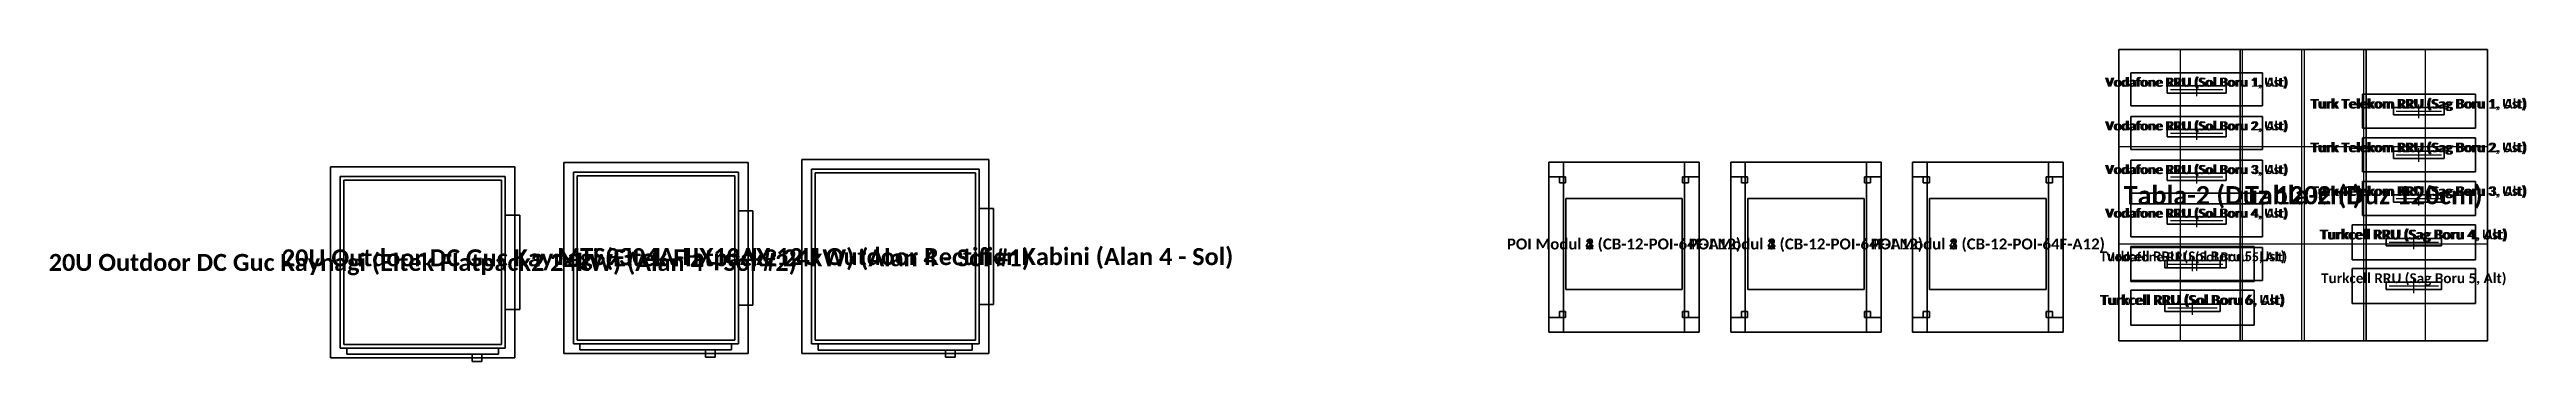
# Model space of a CAD drawing. Header units: metres. Extents: x -25 to 25, y -60.4 to 35.
# Drawn here: x -22.39 to -12.18, y -60.34 to -59.06 of the extents above; entities that cross this region are included whole.
import ezdxf
from ezdxf.enums import TextEntityAlignment as Align

# ---------------------------------------------------------------- set-up
doc = ezdxf.new("R2010")
doc.units = ezdxf.units.M
for name, color, linetype in [('BLOK_OZEL_PLATFORM', 140, 'CONTINUOUS'), ('EKP_POI_MODULLERI', 40, 'CONTINUOUS'), ('EKP_POI_TASIYICI_SASE', 30, 'CONTINUOUS'), ('EKP_RECTIFIER_ELTEK_20U', 3, 'CONTINUOUS'), ('EKP_RECTIFIER_MTS9304A', 94, 'CONTINUOUS'), ('EKP_TURK_TELEKOM_RRU', 4, 'CONTINUOUS'), ('EKP_TURKCELL_RRU', 5, 'CONTINUOUS'), ('EKP_VODAFONE_RRU', 1, 'CONTINUOUS')]:
    doc.layers.add(name, color=color, linetype=linetype)
doc.styles.get("Standard").update_dxf_attribs({"font": 'calibrib.ttf'})

msp = doc.modelspace()

# ---------------------------------------------------------------- texts
at = {"layer": 'BLOK_OZEL_PLATFORM'}
for p in [(-13.35, -59.656), (-12.85, -59.656)]:
    msp.add_text('Tabla-2 (Duz 120cm)', height=0.075, dxfattribs=at).set_placement(p, align=Align.MIDDLE_CENTER)
at = {"layer": 'EKP_POI_MODULLERI'}
for s, p in [('POI Modul 1 (CB-12-POI-64F-A12)', (-15.9, -59.857)), ('POI Modul 2 (CB-12-POI-64F-A12)', (-15.9, -59.857)), ('POI Modul 3 (CB-12-POI-64F-A12)', (-15.9, -59.857)), ('POI Modul 4 (CB-12-POI-64F-A12)', (-15.9, -59.857)), ('POI Modul 1 (CB-12-POI-64F-A12)', (-15.15, -59.857)), ('POI Modul 2 (CB-12-POI-64F-A12)', (-15.15, -59.857)), ('POI Modul 3 (CB-12-POI-64F-A12)', (-15.15, -59.857)), ('POI Modul 4 (CB-12-POI-64F-A12)', (-15.15, -59.857)), ('POI Modul 1 (CB-12-POI-64F-A12)', (-14.4, -59.857)), ('POI Modul 2 (CB-12-POI-64F-A12)', (-14.4, -59.857)), ('POI Modul 3 (CB-12-POI-64F-A12)', (-14.4, -59.857)), ('POI Modul 4 (CB-12-POI-64F-A12)', (-14.4, -59.857))]:
    msp.add_text(s, height=0.045, dxfattribs=at).set_placement(p, align=Align.MIDDLE_CENTER)
at = {"layer": 'EKP_RECTIFIER_ELTEK_20U'}
for s, p in [('20U Outdoor DC Guc Kaynagi (Eltek Flatpack2 24kW) (Alan 4 - Sol #2)', (-20.852, -59.933)), ('20U Outdoor DC Guc Kaynagi (Eltek Flatpack2 24kW) (Alan 4 - Sol #1)', (-19.891, -59.914))]:
    msp.add_text(s, height=0.07, dxfattribs=at).set_placement(p, align=Align.MIDDLE_CENTER)
at = {"layer": 'EKP_RECTIFIER_MTS9304A'}
msp.add_text('MTS9304A-HX10AX 12U Outdoor Rectifier Kabini (Alan 4 - Sol)', height=0.07, dxfattribs=at).set_placement((-18.904, -59.909), align=Align.MIDDLE_CENTER)
at = {"layer": 'EKP_TURK_TELEKOM_RRU'}
for s, p in [('Turk Telekom RRU (Sag Boru 1, Ust)', (-12.623, -59.279)), ('Turk Telekom RRU (Sag Boru 1, Alt)', (-12.623, -59.279)), ('Turk Telekom RRU (Sag Boru 2, Ust)', (-12.623, -59.459)), ('Turk Telekom RRU (Sag Boru 2, Alt)', (-12.623, -59.459)), ('Turk Telekom RRU (Sag Boru 3, Ust)', (-12.623, -59.639)), ('Turk Telekom RRU (Sag Boru 3, Alt)', (-12.623, -59.639))]:
    msp.add_text(s, height=0.0392, dxfattribs=at).set_placement(p, align=Align.MIDDLE_CENTER)
at = {"layer": 'EKP_TURKCELL_RRU'}
for s, p in [('Turkcell RRU (Sag Boru 4, Ust)', (-12.644, -59.818)), ('Turkcell RRU (Sag Boru 4, Alt)', (-12.644, -59.818)), ('Turkcell RRU (Sol Boru 5, Ust)', (-13.556, -59.908)), ('Turkcell RRU (Sag Boru 5, Alt)', (-12.644, -59.998)), ('Turkcell RRU (Sol Boru 6, Ust)', (-13.556, -60.088)), ('Turkcell RRU (Sol Boru 6, Alt)', (-13.556, -60.088))]:
    msp.add_text(s, height=0.0406, dxfattribs=at).set_placement(p, align=Align.MIDDLE_CENTER)
at = {"layer": 'EKP_VODAFONE_RRU'}
for s, p in [('Vodafone RRU (Sol Boru 1, Ust)', (-13.539, -59.19)), ('Vodafone RRU (Sol Boru 1, Alt)', (-13.539, -59.19)), ('Vodafone RRU (Sol Boru 2, Ust)', (-13.539, -59.37)), ('Vodafone RRU (Sol Boru 2, Alt)', (-13.539, -59.37)), ('Vodafone RRU (Sol Boru 3, Ust)', (-13.539, -59.55)), ('Vodafone RRU (Sol Boru 3, Alt)', (-13.539, -59.55)), ('Vodafone RRU (Sol Boru 4, Ust)', (-13.539, -59.73)), ('Vodafone RRU (Sol Boru 4, Alt)', (-13.539, -59.73)), ('Vodafone RRU (Sol Boru 5, Alt)', (-13.539, -59.91))]:
    msp.add_text(s, height=0.0378, dxfattribs=at).set_placement(p, align=Align.MIDDLE_CENTER)

# ---------------------------------------------------------------- linework, layer by layer
at = {"layer": 'BLOK_OZEL_PLATFORM'}
for p, q in [((-12.84, -59.055, 18.092), (-13.86, -59.055, 18.092)), ((-13.86, -59.055, 18.092), (-13.86, -60.256, 18.092)), ((-12.84, -59.055, 18.132), (-13.86, -59.055, 18.132)), ((-13.86, -59.055, 18.132), (-13.86, -60.256, 18.132)), ((-13.86, -59.055, 18.092), (-13.86, -59.055, 18.132)), ((-13.605, -60.256, 18.132), (-13.605, -59.055, 18.132)), ((-12.34, -59.055, 18.092), (-13.36, -59.055, 18.092)), ((-13.36, -59.055, 18.092), (-13.36, -60.256, 18.092)), ((-12.34, -59.055, 18.132), (-13.36, -59.055, 18.132)), ((-13.36, -59.055, 18.132), (-13.36, -60.256, 18.132)), ((-13.36, -59.055, 18.092), (-13.36, -59.055, 18.132)), ((-13.35, -60.256, 18.132), (-13.35, -59.055, 18.132)), ((-13.105, -60.256, 18.132), (-13.105, -59.055, 18.132)), ((-13.095, -60.256, 18.132), (-13.095, -59.055, 18.132)), ((-12.85, -60.256, 18.132), (-12.85, -59.055, 18.132)), ((-12.84, -60.256, 18.092), (-12.84, -59.055, 18.092)), ((-12.84, -60.256, 18.132), (-12.84, -59.055, 18.132)), ((-12.84, -59.055, 18.092), (-12.84, -59.055, 18.132)), ((-12.595, -60.256, 18.132), (-12.595, -59.055, 18.132)), ((-12.34, -60.256, 18.092), (-12.34, -59.055, 18.092)), ((-12.34, -60.256, 18.132), (-12.34, -59.055, 18.132)), ((-12.34, -59.055, 18.092), (-12.34, -59.055, 18.132)), ((-13.86, -59.455, 18.132), (-12.84, -59.455, 18.132)), ((-13.36, -59.455, 18.132), (-12.34, -59.455, 18.132)), ((-13.86, -59.856, 18.132), (-12.84, -59.856, 18.132)), ((-13.36, -59.856, 18.132), (-12.34, -59.856, 18.132)), ((-13.86, -60.256, 18.092), (-12.84, -60.256, 18.092)), ((-13.86, -60.256, 18.132), (-12.84, -60.256, 18.132)), ((-13.86, -60.256, 18.092), (-13.86, -60.256, 18.132)), ((-13.36, -60.256, 18.092), (-12.34, -60.256, 18.092)), ((-13.36, -60.256, 18.132), (-12.34, -60.256, 18.132)), ((-13.36, -60.256, 18.092), (-13.36, -60.256, 18.132)), ((-12.84, -60.256, 18.092), (-12.84, -60.256, 18.132)), ((-12.34, -60.256, 18.092), (-12.34, -60.256, 18.132))]:
    msp.add_line(p, q, dxfattribs=at)
for points in [[(-13.86, -60.256, 18.092), (-12.84, -60.256, 18.092), (-12.84, -59.055, 18.092), (-13.86, -59.055, 18.092)], [(-13.86, -60.256, 18.132), (-12.84, -60.256, 18.132), (-12.84, -59.055, 18.132), (-13.86, -59.055, 18.132)], [(-13.86, -59.055, 18.092), (-12.84, -59.055, 18.092), (-12.84, -59.055, 18.132), (-13.86, -59.055, 18.132)], [(-13.86, -60.256, 18.092), (-13.86, -59.055, 18.092), (-13.86, -59.055, 18.132), (-13.86, -60.256, 18.132)], [(-13.36, -60.256, 18.092), (-12.34, -60.256, 18.092), (-12.34, -59.055, 18.092), (-13.36, -59.055, 18.092)], [(-13.36, -60.256, 18.132), (-12.34, -60.256, 18.132), (-12.34, -59.055, 18.132), (-13.36, -59.055, 18.132)], [(-13.36, -59.055, 18.092), (-12.34, -59.055, 18.092), (-12.34, -59.055, 18.132), (-13.36, -59.055, 18.132)], [(-13.36, -60.256, 18.092), (-13.36, -59.055, 18.092), (-13.36, -59.055, 18.132), (-13.36, -60.256, 18.132)], [(-12.84, -60.256, 18.092), (-12.84, -59.055, 18.092), (-12.84, -59.055, 18.132), (-12.84, -60.256, 18.132)], [(-12.34, -60.256, 18.092), (-12.34, -59.055, 18.092), (-12.34, -59.055, 18.132), (-12.34, -60.256, 18.132)], [(-13.86, -60.256, 18.092), (-12.84, -60.256, 18.092), (-12.84, -60.256, 18.132), (-13.86, -60.256, 18.132)], [(-13.36, -60.256, 18.092), (-12.34, -60.256, 18.092), (-12.34, -60.256, 18.132), (-13.36, -60.256, 18.132)]]:
    msp.add_3dface(points, dxfattribs=at)
at = {"layer": 'EKP_POI_MODULLERI'}
for p, q in [((-15.66, -59.67, 18.279), (-16.14, -59.67, 18.279)), ((-16.14, -59.67, 18.279), (-16.14, -60.045, 18.279)), ((-15.66, -59.67, 18.543), (-16.14, -59.67, 18.543)), ((-16.14, -59.67, 18.543), (-16.14, -60.045, 18.543)), ((-16.14, -59.67, 18.279), (-16.14, -59.67, 18.543)), ((-15.66, -59.67, 18.594), (-16.14, -59.67, 18.594)), ((-16.14, -59.67, 18.594), (-16.14, -60.045, 18.594)), ((-15.66, -59.67, 18.858), (-16.14, -59.67, 18.858)), ((-16.14, -59.67, 18.858), (-16.14, -60.045, 18.858)), ((-16.14, -59.67, 18.594), (-16.14, -59.67, 18.858)), ((-15.66, -59.67, 18.909), (-16.14, -59.67, 18.909)), ((-16.14, -59.67, 18.909), (-16.14, -60.045, 18.909)), ((-15.66, -59.67, 19.173), (-16.14, -59.67, 19.173)), ((-16.14, -59.67, 19.173), (-16.14, -60.045, 19.173)), ((-16.14, -59.67, 18.909), (-16.14, -59.67, 19.173)), ((-15.66, -59.67, 19.224), (-16.14, -59.67, 19.224)), ((-16.14, -59.67, 19.224), (-16.14, -60.045, 19.224)), ((-15.66, -59.67, 19.488), (-16.14, -59.67, 19.488)), ((-16.14, -59.67, 19.488), (-16.14, -60.045, 19.488)), ((-16.14, -59.67, 19.224), (-16.14, -59.67, 19.488)), ((-15.66, -60.045, 18.279), (-15.66, -59.67, 18.279)), ((-15.66, -60.045, 18.543), (-15.66, -59.67, 18.543)), ((-15.66, -59.67, 18.279), (-15.66, -59.67, 18.543)), ((-15.66, -60.045, 18.594), (-15.66, -59.67, 18.594)), ((-15.66, -60.045, 18.858), (-15.66, -59.67, 18.858)), ((-15.66, -59.67, 18.594), (-15.66, -59.67, 18.858)), ((-15.66, -60.045, 18.909), (-15.66, -59.67, 18.909)), ((-15.66, -60.045, 19.173), (-15.66, -59.67, 19.173)), ((-15.66, -59.67, 18.909), (-15.66, -59.67, 19.173)), ((-15.66, -60.045, 19.224), (-15.66, -59.67, 19.224)), ((-15.66, -60.045, 19.488), (-15.66, -59.67, 19.488)), ((-15.66, -59.67, 19.224), (-15.66, -59.67, 19.488)), ((-14.91, -59.67, 18.279), (-15.39, -59.67, 18.279)), ((-15.39, -59.67, 18.279), (-15.39, -60.045, 18.279)), ((-14.91, -59.67, 18.543), (-15.39, -59.67, 18.543)), ((-15.39, -59.67, 18.543), (-15.39, -60.045, 18.543)), ((-15.39, -59.67, 18.279), (-15.39, -59.67, 18.543)), ((-14.91, -59.67, 18.594), (-15.39, -59.67, 18.594)), ((-15.39, -59.67, 18.594), (-15.39, -60.045, 18.594)), ((-14.91, -59.67, 18.858), (-15.39, -59.67, 18.858)), ((-15.39, -59.67, 18.858), (-15.39, -60.045, 18.858)), ((-15.39, -59.67, 18.594), (-15.39, -59.67, 18.858)), ((-14.91, -59.67, 18.909), (-15.39, -59.67, 18.909)), ((-15.39, -59.67, 18.909), (-15.39, -60.045, 18.909)), ((-14.91, -59.67, 19.173), (-15.39, -59.67, 19.173)), ((-15.39, -59.67, 19.173), (-15.39, -60.045, 19.173)), ((-15.39, -59.67, 18.909), (-15.39, -59.67, 19.173)), ((-14.91, -59.67, 19.224), (-15.39, -59.67, 19.224)), ((-15.39, -59.67, 19.224), (-15.39, -60.045, 19.224)), ((-14.91, -59.67, 19.488), (-15.39, -59.67, 19.488)), ((-15.39, -59.67, 19.488), (-15.39, -60.045, 19.488)), ((-15.39, -59.67, 19.224), (-15.39, -59.67, 19.488)), ((-14.91, -60.045, 18.279), (-14.91, -59.67, 18.279)), ((-14.91, -60.045, 18.543), (-14.91, -59.67, 18.543)), ((-14.91, -59.67, 18.279), (-14.91, -59.67, 18.543)), ((-14.91, -60.045, 18.594), (-14.91, -59.67, 18.594)), ((-14.91, -60.045, 18.858), (-14.91, -59.67, 18.858)), ((-14.91, -59.67, 18.594), (-14.91, -59.67, 18.858)), ((-14.91, -60.045, 18.909), (-14.91, -59.67, 18.909)), ((-14.91, -60.045, 19.173), (-14.91, -59.67, 19.173)), ((-14.91, -59.67, 18.909), (-14.91, -59.67, 19.173)), ((-14.91, -60.045, 19.224), (-14.91, -59.67, 19.224)), ((-14.91, -60.045, 19.488), (-14.91, -59.67, 19.488)), ((-14.91, -59.67, 19.224), (-14.91, -59.67, 19.488)), ((-14.16, -59.67, 18.279), (-14.64, -59.67, 18.279)), ((-14.64, -59.67, 18.279), (-14.64, -60.045, 18.279)), ((-14.16, -59.67, 18.543), (-14.64, -59.67, 18.543)), ((-14.64, -59.67, 18.543), (-14.64, -60.045, 18.543)), ((-14.64, -59.67, 18.279), (-14.64, -59.67, 18.543)), ((-14.16, -59.67, 18.594), (-14.64, -59.67, 18.594)), ((-14.64, -59.67, 18.594), (-14.64, -60.045, 18.594)), ((-14.16, -59.67, 18.858), (-14.64, -59.67, 18.858)), ((-14.64, -59.67, 18.858), (-14.64, -60.045, 18.858)), ((-14.64, -59.67, 18.594), (-14.64, -59.67, 18.858)), ((-14.16, -59.67, 18.909), (-14.64, -59.67, 18.909)), ((-14.64, -59.67, 18.909), (-14.64, -60.045, 18.909)), ((-14.16, -59.67, 19.173), (-14.64, -59.67, 19.173)), ((-14.64, -59.67, 19.173), (-14.64, -60.045, 19.173)), ((-14.64, -59.67, 18.909), (-14.64, -59.67, 19.173)), ((-14.16, -59.67, 19.224), (-14.64, -59.67, 19.224)), ((-14.64, -59.67, 19.224), (-14.64, -60.045, 19.224)), ((-14.16, -59.67, 19.488), (-14.64, -59.67, 19.488)), ((-14.64, -59.67, 19.488), (-14.64, -60.045, 19.488)), ((-14.64, -59.67, 19.224), (-14.64, -59.67, 19.488)), ((-14.16, -60.045, 18.279), (-14.16, -59.67, 18.279)), ((-14.16, -60.045, 18.543), (-14.16, -59.67, 18.543)), ((-14.16, -59.67, 18.279), (-14.16, -59.67, 18.543)), ((-14.16, -60.045, 18.594), (-14.16, -59.67, 18.594)), ((-14.16, -60.045, 18.858), (-14.16, -59.67, 18.858)), ((-14.16, -59.67, 18.594), (-14.16, -59.67, 18.858)), ((-14.16, -60.045, 18.909), (-14.16, -59.67, 18.909)), ((-14.16, -60.045, 19.173), (-14.16, -59.67, 19.173)), ((-14.16, -59.67, 18.909), (-14.16, -59.67, 19.173)), ((-14.16, -60.045, 19.224), (-14.16, -59.67, 19.224)), ((-14.16, -60.045, 19.488), (-14.16, -59.67, 19.488)), ((-14.16, -59.67, 19.224), (-14.16, -59.67, 19.488)), ((-16.14, -60.045, 18.279), (-15.66, -60.045, 18.279)), ((-16.14, -60.045, 18.543), (-15.66, -60.045, 18.543)), ((-16.14, -60.045, 18.279), (-16.14, -60.045, 18.543)), ((-16.14, -60.045, 18.594), (-15.66, -60.045, 18.594)), ((-16.14, -60.045, 18.858), (-15.66, -60.045, 18.858)), ((-16.14, -60.045, 18.594), (-16.14, -60.045, 18.858)), ((-16.14, -60.045, 18.909), (-15.66, -60.045, 18.909)), ((-16.14, -60.045, 19.173), (-15.66, -60.045, 19.173)), ((-16.14, -60.045, 18.909), (-16.14, -60.045, 19.173)), ((-16.14, -60.045, 19.224), (-15.66, -60.045, 19.224)), ((-16.14, -60.045, 19.488), (-15.66, -60.045, 19.488)), ((-16.14, -60.045, 19.224), (-16.14, -60.045, 19.488)), ((-15.66, -60.045, 18.279), (-15.66, -60.045, 18.543)), ((-15.66, -60.045, 18.594), (-15.66, -60.045, 18.858)), ((-15.66, -60.045, 18.909), (-15.66, -60.045, 19.173)), ((-15.66, -60.045, 19.224), (-15.66, -60.045, 19.488)), ((-15.39, -60.045, 18.279), (-14.91, -60.045, 18.279)), ((-15.39, -60.045, 18.543), (-14.91, -60.045, 18.543)), ((-15.39, -60.045, 18.279), (-15.39, -60.045, 18.543)), ((-15.39, -60.045, 18.594), (-14.91, -60.045, 18.594)), ((-15.39, -60.045, 18.858), (-14.91, -60.045, 18.858)), ((-15.39, -60.045, 18.594), (-15.39, -60.045, 18.858)), ((-15.39, -60.045, 18.909), (-14.91, -60.045, 18.909)), ((-15.39, -60.045, 19.173), (-14.91, -60.045, 19.173)), ((-15.39, -60.045, 18.909), (-15.39, -60.045, 19.173)), ((-15.39, -60.045, 19.224), (-14.91, -60.045, 19.224)), ((-15.39, -60.045, 19.488), (-14.91, -60.045, 19.488)), ((-15.39, -60.045, 19.224), (-15.39, -60.045, 19.488)), ((-14.91, -60.045, 18.279), (-14.91, -60.045, 18.543)), ((-14.91, -60.045, 18.594), (-14.91, -60.045, 18.858)), ((-14.91, -60.045, 18.909), (-14.91, -60.045, 19.173)), ((-14.91, -60.045, 19.224), (-14.91, -60.045, 19.488)), ((-14.64, -60.045, 18.279), (-14.16, -60.045, 18.279)), ((-14.64, -60.045, 18.543), (-14.16, -60.045, 18.543)), ((-14.64, -60.045, 18.279), (-14.64, -60.045, 18.543)), ((-14.64, -60.045, 18.594), (-14.16, -60.045, 18.594)), ((-14.64, -60.045, 18.858), (-14.16, -60.045, 18.858)), ((-14.64, -60.045, 18.594), (-14.64, -60.045, 18.858)), ((-14.64, -60.045, 18.909), (-14.16, -60.045, 18.909)), ((-14.64, -60.045, 19.173), (-14.16, -60.045, 19.173)), ((-14.64, -60.045, 18.909), (-14.64, -60.045, 19.173)), ((-14.64, -60.045, 19.224), (-14.16, -60.045, 19.224)), ((-14.64, -60.045, 19.488), (-14.16, -60.045, 19.488)), ((-14.64, -60.045, 19.224), (-14.64, -60.045, 19.488)), ((-14.16, -60.045, 18.279), (-14.16, -60.045, 18.543)), ((-14.16, -60.045, 18.594), (-14.16, -60.045, 18.858)), ((-14.16, -60.045, 18.909), (-14.16, -60.045, 19.173)), ((-14.16, -60.045, 19.224), (-14.16, -60.045, 19.488))]:
    msp.add_line(p, q, dxfattribs=at)
for points in [[(-16.14, -60.045, 18.279), (-15.66, -60.045, 18.279), (-15.66, -59.67, 18.279), (-16.14, -59.67, 18.279)], [(-16.14, -60.045, 18.543), (-15.66, -60.045, 18.543), (-15.66, -59.67, 18.543), (-16.14, -59.67, 18.543)], [(-16.14, -59.67, 18.279), (-15.66, -59.67, 18.279), (-15.66, -59.67, 18.543), (-16.14, -59.67, 18.543)], [(-16.14, -60.045, 18.279), (-16.14, -59.67, 18.279), (-16.14, -59.67, 18.543), (-16.14, -60.045, 18.543)], [(-16.14, -60.045, 18.594), (-15.66, -60.045, 18.594), (-15.66, -59.67, 18.594), (-16.14, -59.67, 18.594)], [(-16.14, -60.045, 18.858), (-15.66, -60.045, 18.858), (-15.66, -59.67, 18.858), (-16.14, -59.67, 18.858)], [(-16.14, -59.67, 18.594), (-15.66, -59.67, 18.594), (-15.66, -59.67, 18.858), (-16.14, -59.67, 18.858)], [(-16.14, -60.045, 18.594), (-16.14, -59.67, 18.594), (-16.14, -59.67, 18.858), (-16.14, -60.045, 18.858)], [(-16.14, -60.045, 18.909), (-15.66, -60.045, 18.909), (-15.66, -59.67, 18.909), (-16.14, -59.67, 18.909)], [(-16.14, -60.045, 19.173), (-15.66, -60.045, 19.173), (-15.66, -59.67, 19.173), (-16.14, -59.67, 19.173)], [(-16.14, -59.67, 18.909), (-15.66, -59.67, 18.909), (-15.66, -59.67, 19.173), (-16.14, -59.67, 19.173)], [(-16.14, -60.045, 18.909), (-16.14, -59.67, 18.909), (-16.14, -59.67, 19.173), (-16.14, -60.045, 19.173)], [(-16.14, -60.045, 19.224), (-15.66, -60.045, 19.224), (-15.66, -59.67, 19.224), (-16.14, -59.67, 19.224)], [(-16.14, -60.045, 19.488), (-15.66, -60.045, 19.488), (-15.66, -59.67, 19.488), (-16.14, -59.67, 19.488)], [(-16.14, -59.67, 19.224), (-15.66, -59.67, 19.224), (-15.66, -59.67, 19.488), (-16.14, -59.67, 19.488)], [(-16.14, -60.045, 19.224), (-16.14, -59.67, 19.224), (-16.14, -59.67, 19.488), (-16.14, -60.045, 19.488)], [(-15.66, -60.045, 18.279), (-15.66, -59.67, 18.279), (-15.66, -59.67, 18.543), (-15.66, -60.045, 18.543)], [(-15.66, -60.045, 18.594), (-15.66, -59.67, 18.594), (-15.66, -59.67, 18.858), (-15.66, -60.045, 18.858)], [(-15.66, -60.045, 18.909), (-15.66, -59.67, 18.909), (-15.66, -59.67, 19.173), (-15.66, -60.045, 19.173)], [(-15.66, -60.045, 19.224), (-15.66, -59.67, 19.224), (-15.66, -59.67, 19.488), (-15.66, -60.045, 19.488)], [(-15.39, -60.045, 18.279), (-14.91, -60.045, 18.279), (-14.91, -59.67, 18.279), (-15.39, -59.67, 18.279)], [(-15.39, -60.045, 18.543), (-14.91, -60.045, 18.543), (-14.91, -59.67, 18.543), (-15.39, -59.67, 18.543)], [(-15.39, -59.67, 18.279), (-14.91, -59.67, 18.279), (-14.91, -59.67, 18.543), (-15.39, -59.67, 18.543)], [(-15.39, -60.045, 18.279), (-15.39, -59.67, 18.279), (-15.39, -59.67, 18.543), (-15.39, -60.045, 18.543)], [(-15.39, -60.045, 18.594), (-14.91, -60.045, 18.594), (-14.91, -59.67, 18.594), (-15.39, -59.67, 18.594)], [(-15.39, -60.045, 18.858), (-14.91, -60.045, 18.858), (-14.91, -59.67, 18.858), (-15.39, -59.67, 18.858)], [(-15.39, -59.67, 18.594), (-14.91, -59.67, 18.594), (-14.91, -59.67, 18.858), (-15.39, -59.67, 18.858)], [(-15.39, -60.045, 18.594), (-15.39, -59.67, 18.594), (-15.39, -59.67, 18.858), (-15.39, -60.045, 18.858)], [(-15.39, -60.045, 18.909), (-14.91, -60.045, 18.909), (-14.91, -59.67, 18.909), (-15.39, -59.67, 18.909)], [(-15.39, -60.045, 19.173), (-14.91, -60.045, 19.173), (-14.91, -59.67, 19.173), (-15.39, -59.67, 19.173)], [(-15.39, -59.67, 18.909), (-14.91, -59.67, 18.909), (-14.91, -59.67, 19.173), (-15.39, -59.67, 19.173)], [(-15.39, -60.045, 18.909), (-15.39, -59.67, 18.909), (-15.39, -59.67, 19.173), (-15.39, -60.045, 19.173)], [(-15.39, -60.045, 19.224), (-14.91, -60.045, 19.224), (-14.91, -59.67, 19.224), (-15.39, -59.67, 19.224)], [(-15.39, -60.045, 19.488), (-14.91, -60.045, 19.488), (-14.91, -59.67, 19.488), (-15.39, -59.67, 19.488)], [(-15.39, -59.67, 19.224), (-14.91, -59.67, 19.224), (-14.91, -59.67, 19.488), (-15.39, -59.67, 19.488)], [(-15.39, -60.045, 19.224), (-15.39, -59.67, 19.224), (-15.39, -59.67, 19.488), (-15.39, -60.045, 19.488)], [(-14.91, -60.045, 18.279), (-14.91, -59.67, 18.279), (-14.91, -59.67, 18.543), (-14.91, -60.045, 18.543)], [(-14.91, -60.045, 18.594), (-14.91, -59.67, 18.594), (-14.91, -59.67, 18.858), (-14.91, -60.045, 18.858)], [(-14.91, -60.045, 18.909), (-14.91, -59.67, 18.909), (-14.91, -59.67, 19.173), (-14.91, -60.045, 19.173)], [(-14.91, -60.045, 19.224), (-14.91, -59.67, 19.224), (-14.91, -59.67, 19.488), (-14.91, -60.045, 19.488)], [(-14.64, -60.045, 18.279), (-14.16, -60.045, 18.279), (-14.16, -59.67, 18.279), (-14.64, -59.67, 18.279)], [(-14.64, -60.045, 18.543), (-14.16, -60.045, 18.543), (-14.16, -59.67, 18.543), (-14.64, -59.67, 18.543)], [(-14.64, -59.67, 18.279), (-14.16, -59.67, 18.279), (-14.16, -59.67, 18.543), (-14.64, -59.67, 18.543)], [(-14.64, -60.045, 18.279), (-14.64, -59.67, 18.279), (-14.64, -59.67, 18.543), (-14.64, -60.045, 18.543)], [(-14.64, -60.045, 18.594), (-14.16, -60.045, 18.594), (-14.16, -59.67, 18.594), (-14.64, -59.67, 18.594)], [(-14.64, -60.045, 18.858), (-14.16, -60.045, 18.858), (-14.16, -59.67, 18.858), (-14.64, -59.67, 18.858)], [(-14.64, -59.67, 18.594), (-14.16, -59.67, 18.594), (-14.16, -59.67, 18.858), (-14.64, -59.67, 18.858)], [(-14.64, -60.045, 18.594), (-14.64, -59.67, 18.594), (-14.64, -59.67, 18.858), (-14.64, -60.045, 18.858)], [(-14.64, -60.045, 18.909), (-14.16, -60.045, 18.909), (-14.16, -59.67, 18.909), (-14.64, -59.67, 18.909)], [(-14.64, -60.045, 19.173), (-14.16, -60.045, 19.173), (-14.16, -59.67, 19.173), (-14.64, -59.67, 19.173)], [(-14.64, -59.67, 18.909), (-14.16, -59.67, 18.909), (-14.16, -59.67, 19.173), (-14.64, -59.67, 19.173)], [(-14.64, -60.045, 18.909), (-14.64, -59.67, 18.909), (-14.64, -59.67, 19.173), (-14.64, -60.045, 19.173)], [(-14.64, -60.045, 19.224), (-14.16, -60.045, 19.224), (-14.16, -59.67, 19.224), (-14.64, -59.67, 19.224)], [(-14.64, -60.045, 19.488), (-14.16, -60.045, 19.488), (-14.16, -59.67, 19.488), (-14.64, -59.67, 19.488)], [(-14.64, -59.67, 19.224), (-14.16, -59.67, 19.224), (-14.16, -59.67, 19.488), (-14.64, -59.67, 19.488)], [(-14.64, -60.045, 19.224), (-14.64, -59.67, 19.224), (-14.64, -59.67, 19.488), (-14.64, -60.045, 19.488)], [(-14.16, -60.045, 18.279), (-14.16, -59.67, 18.279), (-14.16, -59.67, 18.543), (-14.16, -60.045, 18.543)], [(-14.16, -60.045, 18.594), (-14.16, -59.67, 18.594), (-14.16, -59.67, 18.858), (-14.16, -60.045, 18.858)], [(-14.16, -60.045, 18.909), (-14.16, -59.67, 18.909), (-14.16, -59.67, 19.173), (-14.16, -60.045, 19.173)], [(-14.16, -60.045, 19.224), (-14.16, -59.67, 19.224), (-14.16, -59.67, 19.488), (-14.16, -60.045, 19.488)], [(-16.14, -60.045, 18.279), (-15.66, -60.045, 18.279), (-15.66, -60.045, 18.543), (-16.14, -60.045, 18.543)], [(-16.14, -60.045, 18.594), (-15.66, -60.045, 18.594), (-15.66, -60.045, 18.858), (-16.14, -60.045, 18.858)], [(-16.14, -60.045, 18.909), (-15.66, -60.045, 18.909), (-15.66, -60.045, 19.173), (-16.14, -60.045, 19.173)], [(-16.14, -60.045, 19.224), (-15.66, -60.045, 19.224), (-15.66, -60.045, 19.488), (-16.14, -60.045, 19.488)], [(-15.39, -60.045, 18.279), (-14.91, -60.045, 18.279), (-14.91, -60.045, 18.543), (-15.39, -60.045, 18.543)], [(-15.39, -60.045, 18.594), (-14.91, -60.045, 18.594), (-14.91, -60.045, 18.858), (-15.39, -60.045, 18.858)], [(-15.39, -60.045, 18.909), (-14.91, -60.045, 18.909), (-14.91, -60.045, 19.173), (-15.39, -60.045, 19.173)], [(-15.39, -60.045, 19.224), (-14.91, -60.045, 19.224), (-14.91, -60.045, 19.488), (-15.39, -60.045, 19.488)], [(-14.64, -60.045, 18.279), (-14.16, -60.045, 18.279), (-14.16, -60.045, 18.543), (-14.64, -60.045, 18.543)], [(-14.64, -60.045, 18.594), (-14.16, -60.045, 18.594), (-14.16, -60.045, 18.858), (-14.64, -60.045, 18.858)], [(-14.64, -60.045, 18.909), (-14.16, -60.045, 18.909), (-14.16, -60.045, 19.173), (-14.64, -60.045, 19.173)], [(-14.64, -60.045, 19.224), (-14.16, -60.045, 19.224), (-14.16, -60.045, 19.488), (-14.64, -60.045, 19.488)]]:
    msp.add_3dface(points, dxfattribs=at)
at = {"layer": 'EKP_POI_TASIYICI_SASE'}
for p, q in [((-15.59, -59.52, 18.121), (-16.21, -59.52, 18.121)), ((-16.21, -59.52, 18.121), (-16.21, -60.22, 18.121)), ((-15.59, -59.52, 18.221), (-16.21, -59.52, 18.221)), ((-16.21, -59.52, 18.221), (-16.21, -60.22, 18.221)), ((-16.21, -59.52, 18.121), (-16.21, -59.52, 18.221)), ((-16.15, -59.52, 18.221), (-16.21, -59.52, 18.221)), ((-16.21, -59.52, 18.221), (-16.21, -59.58, 18.221)), ((-16.15, -59.52, 19.541), (-16.21, -59.52, 19.541)), ((-16.21, -59.52, 19.541), (-16.21, -59.58, 19.541)), ((-16.21, -59.52, 18.221), (-16.21, -59.52, 19.541)), ((-15.59, -59.52, 19.541), (-16.21, -59.52, 19.541)), ((-16.21, -59.52, 19.541), (-16.21, -60.22, 19.541)), ((-15.59, -59.52, 19.601), (-16.21, -59.52, 19.601)), ((-16.21, -59.52, 19.601), (-16.21, -60.22, 19.601)), ((-16.21, -59.52, 19.541), (-16.21, -59.52, 19.601)), ((-16.15, -59.58, 18.221), (-16.15, -59.52, 18.221)), ((-16.15, -59.58, 19.541), (-16.15, -59.52, 19.541)), ((-16.15, -59.52, 18.221), (-16.15, -59.52, 19.541)), ((-15.59, -59.52, 18.221), (-15.65, -59.52, 18.221)), ((-15.65, -59.52, 18.221), (-15.65, -59.58, 18.221)), ((-15.59, -59.52, 19.541), (-15.65, -59.52, 19.541)), ((-15.65, -59.52, 19.541), (-15.65, -59.58, 19.541)), ((-15.65, -59.52, 18.221), (-15.65, -59.52, 19.541)), ((-15.59, -60.22, 18.121), (-15.59, -59.52, 18.121)), ((-15.59, -60.22, 18.221), (-15.59, -59.52, 18.221)), ((-15.59, -59.52, 18.121), (-15.59, -59.52, 18.221)), ((-15.59, -59.58, 18.221), (-15.59, -59.52, 18.221)), ((-15.59, -59.58, 19.541), (-15.59, -59.52, 19.541)), ((-15.59, -59.52, 18.221), (-15.59, -59.52, 19.541)), ((-15.59, -60.22, 19.541), (-15.59, -59.52, 19.541)), ((-15.59, -60.22, 19.601), (-15.59, -59.52, 19.601)), ((-15.59, -59.52, 19.541), (-15.59, -59.52, 19.601)), ((-14.84, -59.52, 18.121), (-15.46, -59.52, 18.121)), ((-15.46, -59.52, 18.121), (-15.46, -60.22, 18.121)), ((-14.84, -59.52, 18.221), (-15.46, -59.52, 18.221)), ((-15.46, -59.52, 18.221), (-15.46, -60.22, 18.221)), ((-15.46, -59.52, 18.121), (-15.46, -59.52, 18.221)), ((-15.4, -59.52, 18.221), (-15.46, -59.52, 18.221)), ((-15.46, -59.52, 18.221), (-15.46, -59.58, 18.221)), ((-15.4, -59.52, 19.541), (-15.46, -59.52, 19.541)), ((-15.46, -59.52, 19.541), (-15.46, -59.58, 19.541)), ((-15.46, -59.52, 18.221), (-15.46, -59.52, 19.541)), ((-14.84, -59.52, 19.541), (-15.46, -59.52, 19.541)), ((-15.46, -59.52, 19.541), (-15.46, -60.22, 19.541)), ((-14.84, -59.52, 19.601), (-15.46, -59.52, 19.601)), ((-15.46, -59.52, 19.601), (-15.46, -60.22, 19.601)), ((-15.46, -59.52, 19.541), (-15.46, -59.52, 19.601)), ((-15.4, -59.58, 18.221), (-15.4, -59.52, 18.221)), ((-15.4, -59.58, 19.541), (-15.4, -59.52, 19.541)), ((-15.4, -59.52, 18.221), (-15.4, -59.52, 19.541)), ((-14.84, -59.52, 18.221), (-14.9, -59.52, 18.221)), ((-14.9, -59.52, 18.221), (-14.9, -59.58, 18.221)), ((-14.84, -59.52, 19.541), (-14.9, -59.52, 19.541)), ((-14.9, -59.52, 19.541), (-14.9, -59.58, 19.541)), ((-14.9, -59.52, 18.221), (-14.9, -59.52, 19.541)), ((-14.84, -60.22, 18.121), (-14.84, -59.52, 18.121)), ((-14.84, -60.22, 18.221), (-14.84, -59.52, 18.221)), ((-14.84, -59.52, 18.121), (-14.84, -59.52, 18.221)), ((-14.84, -59.58, 18.221), (-14.84, -59.52, 18.221)), ((-14.84, -59.58, 19.541), (-14.84, -59.52, 19.541)), ((-14.84, -59.52, 18.221), (-14.84, -59.52, 19.541)), ((-14.84, -60.22, 19.541), (-14.84, -59.52, 19.541)), ((-14.84, -60.22, 19.601), (-14.84, -59.52, 19.601)), ((-14.84, -59.52, 19.541), (-14.84, -59.52, 19.601)), ((-14.09, -59.52, 18.121), (-14.71, -59.52, 18.121)), ((-14.71, -59.52, 18.121), (-14.71, -60.22, 18.121)), ((-14.09, -59.52, 18.221), (-14.71, -59.52, 18.221)), ((-14.71, -59.52, 18.221), (-14.71, -60.22, 18.221)), ((-14.71, -59.52, 18.121), (-14.71, -59.52, 18.221)), ((-14.65, -59.52, 18.221), (-14.71, -59.52, 18.221)), ((-14.71, -59.52, 18.221), (-14.71, -59.58, 18.221)), ((-14.65, -59.52, 19.541), (-14.71, -59.52, 19.541)), ((-14.71, -59.52, 19.541), (-14.71, -59.58, 19.541)), ((-14.71, -59.52, 18.221), (-14.71, -59.52, 19.541)), ((-14.09, -59.52, 19.541), (-14.71, -59.52, 19.541)), ((-14.71, -59.52, 19.541), (-14.71, -60.22, 19.541)), ((-14.09, -59.52, 19.601), (-14.71, -59.52, 19.601)), ((-14.71, -59.52, 19.601), (-14.71, -60.22, 19.601)), ((-14.71, -59.52, 19.541), (-14.71, -59.52, 19.601)), ((-14.65, -59.58, 18.221), (-14.65, -59.52, 18.221)), ((-14.65, -59.58, 19.541), (-14.65, -59.52, 19.541)), ((-14.65, -59.52, 18.221), (-14.65, -59.52, 19.541)), ((-14.09, -59.52, 18.221), (-14.15, -59.52, 18.221)), ((-14.15, -59.52, 18.221), (-14.15, -59.58, 18.221)), ((-14.09, -59.52, 19.541), (-14.15, -59.52, 19.541)), ((-14.15, -59.52, 19.541), (-14.15, -59.58, 19.541)), ((-14.15, -59.52, 18.221), (-14.15, -59.52, 19.541)), ((-14.09, -60.22, 18.121), (-14.09, -59.52, 18.121)), ((-14.09, -60.22, 18.221), (-14.09, -59.52, 18.221)), ((-14.09, -59.52, 18.121), (-14.09, -59.52, 18.221)), ((-14.09, -59.58, 18.221), (-14.09, -59.52, 18.221)), ((-14.09, -59.58, 19.541), (-14.09, -59.52, 19.541)), ((-14.09, -59.52, 18.221), (-14.09, -59.52, 19.541)), ((-14.09, -60.22, 19.541), (-14.09, -59.52, 19.541)), ((-14.09, -60.22, 19.601), (-14.09, -59.52, 19.601)), ((-14.09, -59.52, 19.541), (-14.09, -59.52, 19.601)), ((-16.21, -59.58, 18.221), (-16.15, -59.58, 18.221)), ((-16.21, -59.58, 19.541), (-16.15, -59.58, 19.541)), ((-16.21, -59.58, 18.221), (-16.21, -59.58, 19.541)), ((-16.15, -59.58, 18.261), (-16.21, -59.58, 18.261)), ((-16.21, -59.58, 18.261), (-16.21, -60.16, 18.261)), ((-16.15, -59.58, 18.301), (-16.21, -59.58, 18.301)), ((-16.21, -59.58, 18.301), (-16.21, -60.16, 18.301)), ((-16.21, -59.58, 18.261), (-16.21, -59.58, 18.301)), ((-16.15, -59.58, 18.861), (-16.21, -59.58, 18.861)), ((-16.21, -59.58, 18.861), (-16.21, -60.16, 18.861)), ((-16.15, -59.58, 18.901), (-16.21, -59.58, 18.901)), ((-16.21, -59.58, 18.901), (-16.21, -60.16, 18.901)), ((-16.21, -59.58, 18.861), (-16.21, -59.58, 18.901)), ((-16.15, -59.58, 19.481), (-16.21, -59.58, 19.481)), ((-16.21, -59.58, 19.481), (-16.21, -60.16, 19.481)), ((-16.15, -59.58, 19.521), (-16.21, -59.58, 19.521)), ((-16.21, -59.58, 19.521), (-16.21, -60.16, 19.521)), ((-16.21, -59.58, 19.481), (-16.21, -59.58, 19.521)), ((-16.141, -59.58, 18.221), (-16.166, -59.58, 18.221)), ((-16.166, -59.58, 18.221), (-16.166, -59.605, 18.221)), ((-16.141, -59.58, 19.541), (-16.166, -59.58, 19.541)), ((-16.166, -59.58, 19.541), (-16.166, -59.605, 19.541)), ((-16.166, -59.58, 18.221), (-16.166, -59.58, 19.541)), ((-16.166, -59.605, 18.221), (-16.141, -59.605, 18.221)), ((-16.166, -59.605, 19.541), (-16.141, -59.605, 19.541)), ((-16.166, -59.605, 18.221), (-16.166, -59.605, 19.541)), ((-16.15, -59.58, 18.221), (-16.15, -59.58, 19.541)), ((-16.15, -60.16, 18.261), (-16.15, -59.58, 18.261)), ((-16.15, -60.16, 18.301), (-16.15, -59.58, 18.301)), ((-16.15, -59.58, 18.261), (-16.15, -59.58, 18.301)), ((-16.15, -60.16, 18.861), (-16.15, -59.58, 18.861)), ((-16.15, -60.16, 18.901), (-16.15, -59.58, 18.901)), ((-16.15, -59.58, 18.861), (-16.15, -59.58, 18.901)), ((-16.15, -60.16, 19.481), (-16.15, -59.58, 19.481)), ((-16.15, -60.16, 19.521), (-16.15, -59.58, 19.521)), ((-16.15, -59.58, 19.481), (-16.15, -59.58, 19.521)), ((-16.141, -59.605, 18.221), (-16.141, -59.58, 18.221)), ((-16.141, -59.605, 19.541), (-16.141, -59.58, 19.541)), ((-16.141, -59.58, 18.221), (-16.141, -59.58, 19.541)), ((-16.141, -59.605, 18.221), (-16.141, -59.605, 19.541)), ((-15.634, -59.58, 18.221), (-15.659, -59.58, 18.221)), ((-15.659, -59.58, 18.221), (-15.659, -59.605, 18.221)), ((-15.634, -59.58, 19.541), (-15.659, -59.58, 19.541)), ((-15.659, -59.58, 19.541), (-15.659, -59.605, 19.541)), ((-15.659, -59.58, 18.221), (-15.659, -59.58, 19.541)), ((-15.659, -59.605, 18.221), (-15.634, -59.605, 18.221)), ((-15.659, -59.605, 19.541), (-15.634, -59.605, 19.541)), ((-15.659, -59.605, 18.221), (-15.659, -59.605, 19.541)), ((-15.65, -59.58, 18.221), (-15.59, -59.58, 18.221)), ((-15.65, -59.58, 19.541), (-15.59, -59.58, 19.541)), ((-15.65, -59.58, 18.221), (-15.65, -59.58, 19.541)), ((-15.59, -59.58, 18.261), (-15.65, -59.58, 18.261)), ((-15.65, -59.58, 18.261), (-15.65, -60.16, 18.261)), ((-15.59, -59.58, 18.301), (-15.65, -59.58, 18.301)), ((-15.65, -59.58, 18.301), (-15.65, -60.16, 18.301)), ((-15.65, -59.58, 18.261), (-15.65, -59.58, 18.301)), ((-15.59, -59.58, 18.861), (-15.65, -59.58, 18.861)), ((-15.65, -59.58, 18.861), (-15.65, -60.16, 18.861)), ((-15.59, -59.58, 18.901), (-15.65, -59.58, 18.901)), ((-15.65, -59.58, 18.901), (-15.65, -60.16, 18.901)), ((-15.65, -59.58, 18.861), (-15.65, -59.58, 18.901)), ((-15.59, -59.58, 19.481), (-15.65, -59.58, 19.481)), ((-15.65, -59.58, 19.481), (-15.65, -60.16, 19.481)), ((-15.59, -59.58, 19.521), (-15.65, -59.58, 19.521)), ((-15.65, -59.58, 19.521), (-15.65, -60.16, 19.521)), ((-15.65, -59.58, 19.481), (-15.65, -59.58, 19.521)), ((-15.634, -59.605, 18.221), (-15.634, -59.58, 18.221)), ((-15.634, -59.605, 19.541), (-15.634, -59.58, 19.541)), ((-15.634, -59.58, 18.221), (-15.634, -59.58, 19.541)), ((-15.634, -59.605, 18.221), (-15.634, -59.605, 19.541)), ((-15.59, -59.58, 18.221), (-15.59, -59.58, 19.541)), ((-15.59, -60.16, 18.261), (-15.59, -59.58, 18.261)), ((-15.59, -60.16, 18.301), (-15.59, -59.58, 18.301)), ((-15.59, -59.58, 18.261), (-15.59, -59.58, 18.301)), ((-15.59, -60.16, 18.861), (-15.59, -59.58, 18.861)), ((-15.59, -60.16, 18.901), (-15.59, -59.58, 18.901)), ((-15.59, -59.58, 18.861), (-15.59, -59.58, 18.901)), ((-15.59, -60.16, 19.481), (-15.59, -59.58, 19.481)), ((-15.59, -60.16, 19.521), (-15.59, -59.58, 19.521)), ((-15.59, -59.58, 19.481), (-15.59, -59.58, 19.521)), ((-15.46, -59.58, 18.221), (-15.4, -59.58, 18.221)), ((-15.46, -59.58, 19.541), (-15.4, -59.58, 19.541)), ((-15.46, -59.58, 18.221), (-15.46, -59.58, 19.541)), ((-15.4, -59.58, 18.261), (-15.46, -59.58, 18.261)), ((-15.46, -59.58, 18.261), (-15.46, -60.16, 18.261)), ((-15.4, -59.58, 18.301), (-15.46, -59.58, 18.301)), ((-15.46, -59.58, 18.301), (-15.46, -60.16, 18.301)), ((-15.46, -59.58, 18.261), (-15.46, -59.58, 18.301)), ((-15.4, -59.58, 18.861), (-15.46, -59.58, 18.861)), ((-15.46, -59.58, 18.861), (-15.46, -60.16, 18.861)), ((-15.4, -59.58, 18.901), (-15.46, -59.58, 18.901)), ((-15.46, -59.58, 18.901), (-15.46, -60.16, 18.901)), ((-15.46, -59.58, 18.861), (-15.46, -59.58, 18.901)), ((-15.4, -59.58, 19.481), (-15.46, -59.58, 19.481)), ((-15.46, -59.58, 19.481), (-15.46, -60.16, 19.481)), ((-15.4, -59.58, 19.521), (-15.46, -59.58, 19.521)), ((-15.46, -59.58, 19.521), (-15.46, -60.16, 19.521)), ((-15.46, -59.58, 19.481), (-15.46, -59.58, 19.521)), ((-15.391, -59.58, 18.221), (-15.416, -59.58, 18.221)), ((-15.416, -59.58, 18.221), (-15.416, -59.605, 18.221)), ((-15.391, -59.58, 19.541), (-15.416, -59.58, 19.541)), ((-15.416, -59.58, 19.541), (-15.416, -59.605, 19.541)), ((-15.416, -59.58, 18.221), (-15.416, -59.58, 19.541)), ((-15.416, -59.605, 18.221), (-15.391, -59.605, 18.221)), ((-15.416, -59.605, 19.541), (-15.391, -59.605, 19.541)), ((-15.416, -59.605, 18.221), (-15.416, -59.605, 19.541)), ((-15.4, -59.58, 18.221), (-15.4, -59.58, 19.541)), ((-15.4, -60.16, 18.261), (-15.4, -59.58, 18.261)), ((-15.4, -60.16, 18.301), (-15.4, -59.58, 18.301)), ((-15.4, -59.58, 18.261), (-15.4, -59.58, 18.301)), ((-15.4, -60.16, 18.861), (-15.4, -59.58, 18.861)), ((-15.4, -60.16, 18.901), (-15.4, -59.58, 18.901)), ((-15.4, -59.58, 18.861), (-15.4, -59.58, 18.901)), ((-15.4, -60.16, 19.481), (-15.4, -59.58, 19.481)), ((-15.4, -60.16, 19.521), (-15.4, -59.58, 19.521)), ((-15.4, -59.58, 19.481), (-15.4, -59.58, 19.521)), ((-15.391, -59.605, 18.221), (-15.391, -59.58, 18.221)), ((-15.391, -59.605, 19.541), (-15.391, -59.58, 19.541)), ((-15.391, -59.58, 18.221), (-15.391, -59.58, 19.541)), ((-15.391, -59.605, 18.221), (-15.391, -59.605, 19.541)), ((-14.884, -59.58, 18.221), (-14.909, -59.58, 18.221)), ((-14.909, -59.58, 18.221), (-14.909, -59.605, 18.221)), ((-14.884, -59.58, 19.541), (-14.909, -59.58, 19.541)), ((-14.909, -59.58, 19.541), (-14.909, -59.605, 19.541)), ((-14.909, -59.58, 18.221), (-14.909, -59.58, 19.541)), ((-14.909, -59.605, 18.221), (-14.884, -59.605, 18.221)), ((-14.909, -59.605, 19.541), (-14.884, -59.605, 19.541)), ((-14.909, -59.605, 18.221), (-14.909, -59.605, 19.541)), ((-14.9, -59.58, 18.221), (-14.84, -59.58, 18.221)), ((-14.9, -59.58, 19.541), (-14.84, -59.58, 19.541)), ((-14.9, -59.58, 18.221), (-14.9, -59.58, 19.541)), ((-14.84, -59.58, 18.261), (-14.9, -59.58, 18.261)), ((-14.9, -59.58, 18.261), (-14.9, -60.16, 18.261)), ((-14.84, -59.58, 18.301), (-14.9, -59.58, 18.301)), ((-14.9, -59.58, 18.301), (-14.9, -60.16, 18.301)), ((-14.9, -59.58, 18.261), (-14.9, -59.58, 18.301)), ((-14.84, -59.58, 18.861), (-14.9, -59.58, 18.861)), ((-14.9, -59.58, 18.861), (-14.9, -60.16, 18.861)), ((-14.84, -59.58, 18.901), (-14.9, -59.58, 18.901)), ((-14.9, -59.58, 18.901), (-14.9, -60.16, 18.901)), ((-14.9, -59.58, 18.861), (-14.9, -59.58, 18.901)), ((-14.84, -59.58, 19.481), (-14.9, -59.58, 19.481)), ((-14.9, -59.58, 19.481), (-14.9, -60.16, 19.481)), ((-14.84, -59.58, 19.521), (-14.9, -59.58, 19.521)), ((-14.9, -59.58, 19.521), (-14.9, -60.16, 19.521)), ((-14.9, -59.58, 19.481), (-14.9, -59.58, 19.521)), ((-14.884, -59.605, 18.221), (-14.884, -59.58, 18.221)), ((-14.884, -59.605, 19.541), (-14.884, -59.58, 19.541)), ((-14.884, -59.58, 18.221), (-14.884, -59.58, 19.541)), ((-14.884, -59.605, 18.221), (-14.884, -59.605, 19.541)), ((-14.84, -59.58, 18.221), (-14.84, -59.58, 19.541)), ((-14.84, -60.16, 18.261), (-14.84, -59.58, 18.261)), ((-14.84, -60.16, 18.301), (-14.84, -59.58, 18.301)), ((-14.84, -59.58, 18.261), (-14.84, -59.58, 18.301)), ((-14.84, -60.16, 18.861), (-14.84, -59.58, 18.861)), ((-14.84, -60.16, 18.901), (-14.84, -59.58, 18.901)), ((-14.84, -59.58, 18.861), (-14.84, -59.58, 18.901)), ((-14.84, -60.16, 19.481), (-14.84, -59.58, 19.481)), ((-14.84, -60.16, 19.521), (-14.84, -59.58, 19.521)), ((-14.84, -59.58, 19.481), (-14.84, -59.58, 19.521)), ((-14.71, -59.58, 18.221), (-14.65, -59.58, 18.221)), ((-14.71, -59.58, 19.541), (-14.65, -59.58, 19.541)), ((-14.71, -59.58, 18.221), (-14.71, -59.58, 19.541)), ((-14.65, -59.58, 18.261), (-14.71, -59.58, 18.261)), ((-14.71, -59.58, 18.261), (-14.71, -60.16, 18.261)), ((-14.65, -59.58, 18.301), (-14.71, -59.58, 18.301)), ((-14.71, -59.58, 18.301), (-14.71, -60.16, 18.301)), ((-14.71, -59.58, 18.261), (-14.71, -59.58, 18.301)), ((-14.65, -59.58, 18.861), (-14.71, -59.58, 18.861)), ((-14.71, -59.58, 18.861), (-14.71, -60.16, 18.861)), ((-14.65, -59.58, 18.901), (-14.71, -59.58, 18.901)), ((-14.71, -59.58, 18.901), (-14.71, -60.16, 18.901)), ((-14.71, -59.58, 18.861), (-14.71, -59.58, 18.901)), ((-14.65, -59.58, 19.481), (-14.71, -59.58, 19.481)), ((-14.71, -59.58, 19.481), (-14.71, -60.16, 19.481)), ((-14.65, -59.58, 19.521), (-14.71, -59.58, 19.521)), ((-14.71, -59.58, 19.521), (-14.71, -60.16, 19.521)), ((-14.71, -59.58, 19.481), (-14.71, -59.58, 19.521)), ((-14.641, -59.58, 18.221), (-14.666, -59.58, 18.221)), ((-14.666, -59.58, 18.221), (-14.666, -59.605, 18.221)), ((-14.641, -59.58, 19.541), (-14.666, -59.58, 19.541)), ((-14.666, -59.58, 19.541), (-14.666, -59.605, 19.541)), ((-14.666, -59.58, 18.221), (-14.666, -59.58, 19.541)), ((-14.666, -59.605, 18.221), (-14.641, -59.605, 18.221)), ((-14.666, -59.605, 19.541), (-14.641, -59.605, 19.541)), ((-14.666, -59.605, 18.221), (-14.666, -59.605, 19.541)), ((-14.65, -59.58, 18.221), (-14.65, -59.58, 19.541)), ((-14.65, -60.16, 18.261), (-14.65, -59.58, 18.261)), ((-14.65, -60.16, 18.301), (-14.65, -59.58, 18.301)), ((-14.65, -59.58, 18.261), (-14.65, -59.58, 18.301)), ((-14.65, -60.16, 18.861), (-14.65, -59.58, 18.861)), ((-14.65, -60.16, 18.901), (-14.65, -59.58, 18.901)), ((-14.65, -59.58, 18.861), (-14.65, -59.58, 18.901)), ((-14.65, -60.16, 19.481), (-14.65, -59.58, 19.481)), ((-14.65, -60.16, 19.521), (-14.65, -59.58, 19.521)), ((-14.65, -59.58, 19.481), (-14.65, -59.58, 19.521)), ((-14.641, -59.605, 18.221), (-14.641, -59.58, 18.221)), ((-14.641, -59.605, 19.541), (-14.641, -59.58, 19.541)), ((-14.641, -59.58, 18.221), (-14.641, -59.58, 19.541)), ((-14.641, -59.605, 18.221), (-14.641, -59.605, 19.541)), ((-14.134, -59.58, 18.221), (-14.159, -59.58, 18.221)), ((-14.159, -59.58, 18.221), (-14.159, -59.605, 18.221)), ((-14.134, -59.58, 19.541), (-14.159, -59.58, 19.541)), ((-14.159, -59.58, 19.541), (-14.159, -59.605, 19.541)), ((-14.159, -59.58, 18.221), (-14.159, -59.58, 19.541)), ((-14.159, -59.605, 18.221), (-14.134, -59.605, 18.221)), ((-14.159, -59.605, 19.541), (-14.134, -59.605, 19.541)), ((-14.159, -59.605, 18.221), (-14.159, -59.605, 19.541)), ((-14.15, -59.58, 18.221), (-14.09, -59.58, 18.221)), ((-14.15, -59.58, 19.541), (-14.09, -59.58, 19.541)), ((-14.15, -59.58, 18.221), (-14.15, -59.58, 19.541)), ((-14.09, -59.58, 18.261), (-14.15, -59.58, 18.261)), ((-14.15, -59.58, 18.261), (-14.15, -60.16, 18.261)), ((-14.09, -59.58, 18.301), (-14.15, -59.58, 18.301)), ((-14.15, -59.58, 18.301), (-14.15, -60.16, 18.301)), ((-14.15, -59.58, 18.261), (-14.15, -59.58, 18.301)), ((-14.09, -59.58, 18.861), (-14.15, -59.58, 18.861)), ((-14.15, -59.58, 18.861), (-14.15, -60.16, 18.861)), ((-14.09, -59.58, 18.901), (-14.15, -59.58, 18.901)), ((-14.15, -59.58, 18.901), (-14.15, -60.16, 18.901)), ((-14.15, -59.58, 18.861), (-14.15, -59.58, 18.901)), ((-14.09, -59.58, 19.481), (-14.15, -59.58, 19.481)), ((-14.15, -59.58, 19.481), (-14.15, -60.16, 19.481)), ((-14.09, -59.58, 19.521), (-14.15, -59.58, 19.521)), ((-14.15, -59.58, 19.521), (-14.15, -60.16, 19.521)), ((-14.15, -59.58, 19.481), (-14.15, -59.58, 19.521)), ((-14.134, -59.605, 18.221), (-14.134, -59.58, 18.221)), ((-14.134, -59.605, 19.541), (-14.134, -59.58, 19.541)), ((-14.134, -59.58, 18.221), (-14.134, -59.58, 19.541)), ((-14.134, -59.605, 18.221), (-14.134, -59.605, 19.541)), ((-14.09, -59.58, 18.221), (-14.09, -59.58, 19.541)), ((-14.09, -60.16, 18.261), (-14.09, -59.58, 18.261)), ((-14.09, -60.16, 18.301), (-14.09, -59.58, 18.301)), ((-14.09, -59.58, 18.261), (-14.09, -59.58, 18.301)), ((-14.09, -60.16, 18.861), (-14.09, -59.58, 18.861)), ((-14.09, -60.16, 18.901), (-14.09, -59.58, 18.901)), ((-14.09, -59.58, 18.861), (-14.09, -59.58, 18.901)), ((-14.09, -60.16, 19.481), (-14.09, -59.58, 19.481)), ((-14.09, -60.16, 19.521), (-14.09, -59.58, 19.521)), ((-14.09, -59.58, 19.481), (-14.09, -59.58, 19.521)), ((-16.141, -60.135, 18.221), (-16.166, -60.135, 18.221)), ((-16.166, -60.135, 18.221), (-16.166, -60.16, 18.221)), ((-16.141, -60.135, 19.541), (-16.166, -60.135, 19.541)), ((-16.166, -60.135, 19.541), (-16.166, -60.16, 19.541)), ((-16.166, -60.135, 18.221), (-16.166, -60.135, 19.541)), ((-16.141, -60.16, 18.221), (-16.141, -60.135, 18.221)), ((-16.141, -60.16, 19.541), (-16.141, -60.135, 19.541)), ((-16.141, -60.135, 18.221), (-16.141, -60.135, 19.541)), ((-15.634, -60.135, 18.221), (-15.659, -60.135, 18.221)), ((-15.659, -60.135, 18.221), (-15.659, -60.16, 18.221)), ((-15.634, -60.135, 19.541), (-15.659, -60.135, 19.541)), ((-15.659, -60.135, 19.541), (-15.659, -60.16, 19.541)), ((-15.659, -60.135, 18.221), (-15.659, -60.135, 19.541)), ((-15.634, -60.16, 18.221), (-15.634, -60.135, 18.221)), ((-15.634, -60.16, 19.541), (-15.634, -60.135, 19.541)), ((-15.634, -60.135, 18.221), (-15.634, -60.135, 19.541)), ((-15.391, -60.135, 18.221), (-15.416, -60.135, 18.221)), ((-15.416, -60.135, 18.221), (-15.416, -60.16, 18.221)), ((-15.391, -60.135, 19.541), (-15.416, -60.135, 19.541)), ((-15.416, -60.135, 19.541), (-15.416, -60.16, 19.541)), ((-15.416, -60.135, 18.221), (-15.416, -60.135, 19.541)), ((-15.391, -60.16, 18.221), (-15.391, -60.135, 18.221)), ((-15.391, -60.16, 19.541), (-15.391, -60.135, 19.541)), ((-15.391, -60.135, 18.221), (-15.391, -60.135, 19.541)), ((-14.884, -60.135, 18.221), (-14.909, -60.135, 18.221)), ((-14.909, -60.135, 18.221), (-14.909, -60.16, 18.221)), ((-14.884, -60.135, 19.541), (-14.909, -60.135, 19.541)), ((-14.909, -60.135, 19.541), (-14.909, -60.16, 19.541)), ((-14.909, -60.135, 18.221), (-14.909, -60.135, 19.541)), ((-14.884, -60.16, 18.221), (-14.884, -60.135, 18.221)), ((-14.884, -60.16, 19.541), (-14.884, -60.135, 19.541)), ((-14.884, -60.135, 18.221), (-14.884, -60.135, 19.541)), ((-14.641, -60.135, 18.221), (-14.666, -60.135, 18.221)), ((-14.666, -60.135, 18.221), (-14.666, -60.16, 18.221)), ((-14.641, -60.135, 19.541), (-14.666, -60.135, 19.541)), ((-14.666, -60.135, 19.541), (-14.666, -60.16, 19.541)), ((-14.666, -60.135, 18.221), (-14.666, -60.135, 19.541)), ((-14.641, -60.16, 18.221), (-14.641, -60.135, 18.221)), ((-14.641, -60.16, 19.541), (-14.641, -60.135, 19.541)), ((-14.641, -60.135, 18.221), (-14.641, -60.135, 19.541)), ((-14.134, -60.135, 18.221), (-14.159, -60.135, 18.221)), ((-14.159, -60.135, 18.221), (-14.159, -60.16, 18.221)), ((-14.134, -60.135, 19.541), (-14.159, -60.135, 19.541)), ((-14.159, -60.135, 19.541), (-14.159, -60.16, 19.541)), ((-14.159, -60.135, 18.221), (-14.159, -60.135, 19.541)), ((-14.134, -60.16, 18.221), (-14.134, -60.135, 18.221)), ((-14.134, -60.16, 19.541), (-14.134, -60.135, 19.541)), ((-14.134, -60.135, 18.221), (-14.134, -60.135, 19.541)), ((-16.15, -60.16, 18.221), (-16.21, -60.16, 18.221)), ((-16.21, -60.16, 18.221), (-16.21, -60.22, 18.221)), ((-16.15, -60.16, 19.541), (-16.21, -60.16, 19.541)), ((-16.21, -60.16, 19.541), (-16.21, -60.22, 19.541)), ((-16.21, -60.16, 18.221), (-16.21, -60.16, 19.541)), ((-16.21, -60.16, 18.261), (-16.15, -60.16, 18.261)), ((-16.21, -60.16, 18.301), (-16.15, -60.16, 18.301)), ((-16.21, -60.16, 18.261), (-16.21, -60.16, 18.301)), ((-16.21, -60.16, 18.861), (-16.15, -60.16, 18.861)), ((-16.21, -60.16, 18.901), (-16.15, -60.16, 18.901)), ((-16.21, -60.16, 18.861), (-16.21, -60.16, 18.901)), ((-16.21, -60.16, 19.481), (-16.15, -60.16, 19.481)), ((-16.21, -60.16, 19.521), (-16.15, -60.16, 19.521)), ((-16.21, -60.16, 19.481), (-16.21, -60.16, 19.521)), ((-16.21, -60.22, 18.121), (-15.59, -60.22, 18.121)), ((-16.21, -60.22, 18.221), (-15.59, -60.22, 18.221)), ((-16.21, -60.22, 18.121), (-16.21, -60.22, 18.221)), ((-16.21, -60.22, 18.221), (-16.15, -60.22, 18.221)), ((-16.21, -60.22, 19.541), (-16.15, -60.22, 19.541)), ((-16.21, -60.22, 18.221), (-16.21, -60.22, 19.541)), ((-16.21, -60.22, 19.541), (-15.59, -60.22, 19.541)), ((-16.21, -60.22, 19.601), (-15.59, -60.22, 19.601)), ((-16.21, -60.22, 19.541), (-16.21, -60.22, 19.601)), ((-16.166, -60.16, 18.221), (-16.141, -60.16, 18.221)), ((-16.166, -60.16, 19.541), (-16.141, -60.16, 19.541)), ((-16.166, -60.16, 18.221), (-16.166, -60.16, 19.541)), ((-16.15, -60.22, 18.221), (-16.15, -60.16, 18.221)), ((-16.15, -60.22, 19.541), (-16.15, -60.16, 19.541)), ((-16.15, -60.16, 18.221), (-16.15, -60.16, 19.541)), ((-16.15, -60.16, 18.261), (-16.15, -60.16, 18.301)), ((-16.15, -60.16, 18.861), (-16.15, -60.16, 18.901)), ((-16.15, -60.16, 19.481), (-16.15, -60.16, 19.521)), ((-16.15, -60.22, 18.221), (-16.15, -60.22, 19.541)), ((-16.141, -60.16, 18.221), (-16.141, -60.16, 19.541)), ((-15.659, -60.16, 18.221), (-15.634, -60.16, 18.221)), ((-15.659, -60.16, 19.541), (-15.634, -60.16, 19.541)), ((-15.659, -60.16, 18.221), (-15.659, -60.16, 19.541)), ((-15.59, -60.16, 18.221), (-15.65, -60.16, 18.221)), ((-15.65, -60.16, 18.221), (-15.65, -60.22, 18.221)), ((-15.59, -60.16, 19.541), (-15.65, -60.16, 19.541)), ((-15.65, -60.16, 19.541), (-15.65, -60.22, 19.541)), ((-15.65, -60.16, 18.221), (-15.65, -60.16, 19.541)), ((-15.65, -60.16, 18.261), (-15.59, -60.16, 18.261)), ((-15.65, -60.16, 18.301), (-15.59, -60.16, 18.301)), ((-15.65, -60.16, 18.261), (-15.65, -60.16, 18.301)), ((-15.65, -60.16, 18.861), (-15.59, -60.16, 18.861)), ((-15.65, -60.16, 18.901), (-15.59, -60.16, 18.901)), ((-15.65, -60.16, 18.861), (-15.65, -60.16, 18.901)), ((-15.65, -60.16, 19.481), (-15.59, -60.16, 19.481)), ((-15.65, -60.16, 19.521), (-15.59, -60.16, 19.521)), ((-15.65, -60.16, 19.481), (-15.65, -60.16, 19.521)), ((-15.65, -60.22, 18.221), (-15.59, -60.22, 18.221)), ((-15.65, -60.22, 19.541), (-15.59, -60.22, 19.541)), ((-15.65, -60.22, 18.221), (-15.65, -60.22, 19.541)), ((-15.634, -60.16, 18.221), (-15.634, -60.16, 19.541)), ((-15.59, -60.22, 18.221), (-15.59, -60.16, 18.221)), ((-15.59, -60.22, 19.541), (-15.59, -60.16, 19.541)), ((-15.59, -60.16, 18.221), (-15.59, -60.16, 19.541)), ((-15.59, -60.16, 18.261), (-15.59, -60.16, 18.301)), ((-15.59, -60.16, 18.861), (-15.59, -60.16, 18.901)), ((-15.59, -60.16, 19.481), (-15.59, -60.16, 19.521)), ((-15.59, -60.22, 18.121), (-15.59, -60.22, 18.221)), ((-15.59, -60.22, 18.221), (-15.59, -60.22, 19.541)), ((-15.59, -60.22, 19.541), (-15.59, -60.22, 19.601)), ((-15.4, -60.16, 18.221), (-15.46, -60.16, 18.221)), ((-15.46, -60.16, 18.221), (-15.46, -60.22, 18.221)), ((-15.4, -60.16, 19.541), (-15.46, -60.16, 19.541)), ((-15.46, -60.16, 19.541), (-15.46, -60.22, 19.541)), ((-15.46, -60.16, 18.221), (-15.46, -60.16, 19.541)), ((-15.46, -60.16, 18.261), (-15.4, -60.16, 18.261)), ((-15.46, -60.16, 18.301), (-15.4, -60.16, 18.301)), ((-15.46, -60.16, 18.261), (-15.46, -60.16, 18.301)), ((-15.46, -60.16, 18.861), (-15.4, -60.16, 18.861)), ((-15.46, -60.16, 18.901), (-15.4, -60.16, 18.901)), ((-15.46, -60.16, 18.861), (-15.46, -60.16, 18.901)), ((-15.46, -60.16, 19.481), (-15.4, -60.16, 19.481)), ((-15.46, -60.16, 19.521), (-15.4, -60.16, 19.521)), ((-15.46, -60.16, 19.481), (-15.46, -60.16, 19.521)), ((-15.46, -60.22, 18.121), (-14.84, -60.22, 18.121)), ((-15.46, -60.22, 18.221), (-14.84, -60.22, 18.221)), ((-15.46, -60.22, 18.121), (-15.46, -60.22, 18.221)), ((-15.46, -60.22, 18.221), (-15.4, -60.22, 18.221)), ((-15.46, -60.22, 19.541), (-15.4, -60.22, 19.541)), ((-15.46, -60.22, 18.221), (-15.46, -60.22, 19.541)), ((-15.46, -60.22, 19.541), (-14.84, -60.22, 19.541)), ((-15.46, -60.22, 19.601), (-14.84, -60.22, 19.601)), ((-15.46, -60.22, 19.541), (-15.46, -60.22, 19.601)), ((-15.416, -60.16, 18.221), (-15.391, -60.16, 18.221)), ((-15.416, -60.16, 19.541), (-15.391, -60.16, 19.541)), ((-15.416, -60.16, 18.221), (-15.416, -60.16, 19.541)), ((-15.4, -60.22, 18.221), (-15.4, -60.16, 18.221)), ((-15.4, -60.22, 19.541), (-15.4, -60.16, 19.541)), ((-15.4, -60.16, 18.221), (-15.4, -60.16, 19.541)), ((-15.4, -60.16, 18.261), (-15.4, -60.16, 18.301)), ((-15.4, -60.16, 18.861), (-15.4, -60.16, 18.901)), ((-15.4, -60.16, 19.481), (-15.4, -60.16, 19.521)), ((-15.4, -60.22, 18.221), (-15.4, -60.22, 19.541)), ((-15.391, -60.16, 18.221), (-15.391, -60.16, 19.541)), ((-14.909, -60.16, 18.221), (-14.884, -60.16, 18.221)), ((-14.909, -60.16, 19.541), (-14.884, -60.16, 19.541)), ((-14.909, -60.16, 18.221), (-14.909, -60.16, 19.541)), ((-14.84, -60.16, 18.221), (-14.9, -60.16, 18.221)), ((-14.9, -60.16, 18.221), (-14.9, -60.22, 18.221)), ((-14.84, -60.16, 19.541), (-14.9, -60.16, 19.541)), ((-14.9, -60.16, 19.541), (-14.9, -60.22, 19.541)), ((-14.9, -60.16, 18.221), (-14.9, -60.16, 19.541)), ((-14.9, -60.16, 18.261), (-14.84, -60.16, 18.261)), ((-14.9, -60.16, 18.301), (-14.84, -60.16, 18.301)), ((-14.9, -60.16, 18.261), (-14.9, -60.16, 18.301)), ((-14.9, -60.16, 18.861), (-14.84, -60.16, 18.861)), ((-14.9, -60.16, 18.901), (-14.84, -60.16, 18.901)), ((-14.9, -60.16, 18.861), (-14.9, -60.16, 18.901)), ((-14.9, -60.16, 19.481), (-14.84, -60.16, 19.481)), ((-14.9, -60.16, 19.521), (-14.84, -60.16, 19.521)), ((-14.9, -60.16, 19.481), (-14.9, -60.16, 19.521)), ((-14.9, -60.22, 18.221), (-14.84, -60.22, 18.221)), ((-14.9, -60.22, 19.541), (-14.84, -60.22, 19.541)), ((-14.9, -60.22, 18.221), (-14.9, -60.22, 19.541)), ((-14.884, -60.16, 18.221), (-14.884, -60.16, 19.541)), ((-14.84, -60.22, 18.221), (-14.84, -60.16, 18.221)), ((-14.84, -60.22, 19.541), (-14.84, -60.16, 19.541)), ((-14.84, -60.16, 18.221), (-14.84, -60.16, 19.541)), ((-14.84, -60.16, 18.261), (-14.84, -60.16, 18.301)), ((-14.84, -60.16, 18.861), (-14.84, -60.16, 18.901)), ((-14.84, -60.16, 19.481), (-14.84, -60.16, 19.521)), ((-14.84, -60.22, 18.121), (-14.84, -60.22, 18.221)), ((-14.84, -60.22, 18.221), (-14.84, -60.22, 19.541)), ((-14.84, -60.22, 19.541), (-14.84, -60.22, 19.601)), ((-14.65, -60.16, 18.221), (-14.71, -60.16, 18.221)), ((-14.71, -60.16, 18.221), (-14.71, -60.22, 18.221)), ((-14.65, -60.16, 19.541), (-14.71, -60.16, 19.541)), ((-14.71, -60.16, 19.541), (-14.71, -60.22, 19.541)), ((-14.71, -60.16, 18.221), (-14.71, -60.16, 19.541)), ((-14.71, -60.16, 18.261), (-14.65, -60.16, 18.261)), ((-14.71, -60.16, 18.301), (-14.65, -60.16, 18.301)), ((-14.71, -60.16, 18.261), (-14.71, -60.16, 18.301)), ((-14.71, -60.16, 18.861), (-14.65, -60.16, 18.861)), ((-14.71, -60.16, 18.901), (-14.65, -60.16, 18.901)), ((-14.71, -60.16, 18.861), (-14.71, -60.16, 18.901)), ((-14.71, -60.16, 19.481), (-14.65, -60.16, 19.481)), ((-14.71, -60.16, 19.521), (-14.65, -60.16, 19.521)), ((-14.71, -60.16, 19.481), (-14.71, -60.16, 19.521)), ((-14.71, -60.22, 18.121), (-14.09, -60.22, 18.121)), ((-14.71, -60.22, 18.221), (-14.09, -60.22, 18.221)), ((-14.71, -60.22, 18.121), (-14.71, -60.22, 18.221)), ((-14.71, -60.22, 18.221), (-14.65, -60.22, 18.221)), ((-14.71, -60.22, 19.541), (-14.65, -60.22, 19.541)), ((-14.71, -60.22, 18.221), (-14.71, -60.22, 19.541)), ((-14.71, -60.22, 19.541), (-14.09, -60.22, 19.541)), ((-14.71, -60.22, 19.601), (-14.09, -60.22, 19.601)), ((-14.71, -60.22, 19.541), (-14.71, -60.22, 19.601)), ((-14.666, -60.16, 18.221), (-14.641, -60.16, 18.221)), ((-14.666, -60.16, 19.541), (-14.641, -60.16, 19.541)), ((-14.666, -60.16, 18.221), (-14.666, -60.16, 19.541)), ((-14.65, -60.22, 18.221), (-14.65, -60.16, 18.221)), ((-14.65, -60.22, 19.541), (-14.65, -60.16, 19.541)), ((-14.65, -60.16, 18.221), (-14.65, -60.16, 19.541)), ((-14.65, -60.16, 18.261), (-14.65, -60.16, 18.301)), ((-14.65, -60.16, 18.861), (-14.65, -60.16, 18.901)), ((-14.65, -60.16, 19.481), (-14.65, -60.16, 19.521)), ((-14.65, -60.22, 18.221), (-14.65, -60.22, 19.541)), ((-14.641, -60.16, 18.221), (-14.641, -60.16, 19.541)), ((-14.159, -60.16, 18.221), (-14.134, -60.16, 18.221)), ((-14.159, -60.16, 19.541), (-14.134, -60.16, 19.541)), ((-14.159, -60.16, 18.221), (-14.159, -60.16, 19.541)), ((-14.09, -60.16, 18.221), (-14.15, -60.16, 18.221)), ((-14.15, -60.16, 18.221), (-14.15, -60.22, 18.221)), ((-14.09, -60.16, 19.541), (-14.15, -60.16, 19.541)), ((-14.15, -60.16, 19.541), (-14.15, -60.22, 19.541)), ((-14.15, -60.16, 18.221), (-14.15, -60.16, 19.541)), ((-14.15, -60.16, 18.261), (-14.09, -60.16, 18.261)), ((-14.15, -60.16, 18.301), (-14.09, -60.16, 18.301)), ((-14.15, -60.16, 18.261), (-14.15, -60.16, 18.301)), ((-14.15, -60.16, 18.861), (-14.09, -60.16, 18.861)), ((-14.15, -60.16, 18.901), (-14.09, -60.16, 18.901)), ((-14.15, -60.16, 18.861), (-14.15, -60.16, 18.901)), ((-14.15, -60.16, 19.481), (-14.09, -60.16, 19.481)), ((-14.15, -60.16, 19.521), (-14.09, -60.16, 19.521)), ((-14.15, -60.16, 19.481), (-14.15, -60.16, 19.521)), ((-14.15, -60.22, 18.221), (-14.09, -60.22, 18.221)), ((-14.15, -60.22, 19.541), (-14.09, -60.22, 19.541)), ((-14.15, -60.22, 18.221), (-14.15, -60.22, 19.541)), ((-14.134, -60.16, 18.221), (-14.134, -60.16, 19.541)), ((-14.09, -60.22, 18.221), (-14.09, -60.16, 18.221)), ((-14.09, -60.22, 19.541), (-14.09, -60.16, 19.541)), ((-14.09, -60.16, 18.221), (-14.09, -60.16, 19.541)), ((-14.09, -60.16, 18.261), (-14.09, -60.16, 18.301)), ((-14.09, -60.16, 18.861), (-14.09, -60.16, 18.901)), ((-14.09, -60.16, 19.481), (-14.09, -60.16, 19.521)), ((-14.09, -60.22, 18.121), (-14.09, -60.22, 18.221)), ((-14.09, -60.22, 18.221), (-14.09, -60.22, 19.541)), ((-14.09, -60.22, 19.541), (-14.09, -60.22, 19.601))]:
    msp.add_line(p, q, dxfattribs=at)
for points in [[(-16.21, -60.22, 18.121), (-15.59, -60.22, 18.121), (-15.59, -59.52, 18.121), (-16.21, -59.52, 18.121)], [(-16.21, -60.22, 18.221), (-15.59, -60.22, 18.221), (-15.59, -59.52, 18.221), (-16.21, -59.52, 18.221)], [(-16.21, -59.52, 18.121), (-15.59, -59.52, 18.121), (-15.59, -59.52, 18.221), (-16.21, -59.52, 18.221)], [(-16.21, -60.22, 18.121), (-16.21, -59.52, 18.121), (-16.21, -59.52, 18.221), (-16.21, -60.22, 18.221)], [(-16.21, -59.58, 18.221), (-16.15, -59.58, 18.221), (-16.15, -59.52, 18.221), (-16.21, -59.52, 18.221)], [(-16.21, -59.58, 19.541), (-16.15, -59.58, 19.541), (-16.15, -59.52, 19.541), (-16.21, -59.52, 19.541)], [(-16.21, -59.52, 18.221), (-16.15, -59.52, 18.221), (-16.15, -59.52, 19.541), (-16.21, -59.52, 19.541)], [(-16.21, -59.58, 18.221), (-16.21, -59.52, 18.221), (-16.21, -59.52, 19.541), (-16.21, -59.58, 19.541)], [(-16.21, -60.22, 19.541), (-15.59, -60.22, 19.541), (-15.59, -59.52, 19.541), (-16.21, -59.52, 19.541)], [(-16.21, -60.22, 19.601), (-15.59, -60.22, 19.601), (-15.59, -59.52, 19.601), (-16.21, -59.52, 19.601)], [(-16.21, -59.52, 19.541), (-15.59, -59.52, 19.541), (-15.59, -59.52, 19.601), (-16.21, -59.52, 19.601)], [(-16.21, -60.22, 19.541), (-16.21, -59.52, 19.541), (-16.21, -59.52, 19.601), (-16.21, -60.22, 19.601)], [(-16.15, -59.58, 18.221), (-16.15, -59.52, 18.221), (-16.15, -59.52, 19.541), (-16.15, -59.58, 19.541)], [(-15.65, -59.58, 18.221), (-15.59, -59.58, 18.221), (-15.59, -59.52, 18.221), (-15.65, -59.52, 18.221)], [(-15.65, -59.58, 19.541), (-15.59, -59.58, 19.541), (-15.59, -59.52, 19.541), (-15.65, -59.52, 19.541)], [(-15.65, -59.52, 18.221), (-15.59, -59.52, 18.221), (-15.59, -59.52, 19.541), (-15.65, -59.52, 19.541)], [(-15.65, -59.58, 18.221), (-15.65, -59.52, 18.221), (-15.65, -59.52, 19.541), (-15.65, -59.58, 19.541)], [(-15.59, -60.22, 18.121), (-15.59, -59.52, 18.121), (-15.59, -59.52, 18.221), (-15.59, -60.22, 18.221)], [(-15.59, -59.58, 18.221), (-15.59, -59.52, 18.221), (-15.59, -59.52, 19.541), (-15.59, -59.58, 19.541)], [(-15.59, -60.22, 19.541), (-15.59, -59.52, 19.541), (-15.59, -59.52, 19.601), (-15.59, -60.22, 19.601)], [(-15.46, -60.22, 18.121), (-14.84, -60.22, 18.121), (-14.84, -59.52, 18.121), (-15.46, -59.52, 18.121)], [(-15.46, -60.22, 18.221), (-14.84, -60.22, 18.221), (-14.84, -59.52, 18.221), (-15.46, -59.52, 18.221)], [(-15.46, -59.52, 18.121), (-14.84, -59.52, 18.121), (-14.84, -59.52, 18.221), (-15.46, -59.52, 18.221)], [(-15.46, -60.22, 18.121), (-15.46, -59.52, 18.121), (-15.46, -59.52, 18.221), (-15.46, -60.22, 18.221)], [(-15.46, -59.58, 18.221), (-15.4, -59.58, 18.221), (-15.4, -59.52, 18.221), (-15.46, -59.52, 18.221)], [(-15.46, -59.58, 19.541), (-15.4, -59.58, 19.541), (-15.4, -59.52, 19.541), (-15.46, -59.52, 19.541)], [(-15.46, -59.52, 18.221), (-15.4, -59.52, 18.221), (-15.4, -59.52, 19.541), (-15.46, -59.52, 19.541)], [(-15.46, -59.58, 18.221), (-15.46, -59.52, 18.221), (-15.46, -59.52, 19.541), (-15.46, -59.58, 19.541)], [(-15.46, -60.22, 19.541), (-14.84, -60.22, 19.541), (-14.84, -59.52, 19.541), (-15.46, -59.52, 19.541)], [(-15.46, -60.22, 19.601), (-14.84, -60.22, 19.601), (-14.84, -59.52, 19.601), (-15.46, -59.52, 19.601)], [(-15.46, -59.52, 19.541), (-14.84, -59.52, 19.541), (-14.84, -59.52, 19.601), (-15.46, -59.52, 19.601)], [(-15.46, -60.22, 19.541), (-15.46, -59.52, 19.541), (-15.46, -59.52, 19.601), (-15.46, -60.22, 19.601)], [(-15.4, -59.58, 18.221), (-15.4, -59.52, 18.221), (-15.4, -59.52, 19.541), (-15.4, -59.58, 19.541)], [(-14.9, -59.58, 18.221), (-14.84, -59.58, 18.221), (-14.84, -59.52, 18.221), (-14.9, -59.52, 18.221)], [(-14.9, -59.58, 19.541), (-14.84, -59.58, 19.541), (-14.84, -59.52, 19.541), (-14.9, -59.52, 19.541)], [(-14.9, -59.52, 18.221), (-14.84, -59.52, 18.221), (-14.84, -59.52, 19.541), (-14.9, -59.52, 19.541)], [(-14.9, -59.58, 18.221), (-14.9, -59.52, 18.221), (-14.9, -59.52, 19.541), (-14.9, -59.58, 19.541)], [(-14.84, -60.22, 18.121), (-14.84, -59.52, 18.121), (-14.84, -59.52, 18.221), (-14.84, -60.22, 18.221)], [(-14.84, -59.58, 18.221), (-14.84, -59.52, 18.221), (-14.84, -59.52, 19.541), (-14.84, -59.58, 19.541)], [(-14.84, -60.22, 19.541), (-14.84, -59.52, 19.541), (-14.84, -59.52, 19.601), (-14.84, -60.22, 19.601)], [(-14.71, -60.22, 18.121), (-14.09, -60.22, 18.121), (-14.09, -59.52, 18.121), (-14.71, -59.52, 18.121)], [(-14.71, -60.22, 18.221), (-14.09, -60.22, 18.221), (-14.09, -59.52, 18.221), (-14.71, -59.52, 18.221)], [(-14.71, -59.52, 18.121), (-14.09, -59.52, 18.121), (-14.09, -59.52, 18.221), (-14.71, -59.52, 18.221)], [(-14.71, -60.22, 18.121), (-14.71, -59.52, 18.121), (-14.71, -59.52, 18.221), (-14.71, -60.22, 18.221)], [(-14.71, -59.58, 18.221), (-14.65, -59.58, 18.221), (-14.65, -59.52, 18.221), (-14.71, -59.52, 18.221)], [(-14.71, -59.58, 19.541), (-14.65, -59.58, 19.541), (-14.65, -59.52, 19.541), (-14.71, -59.52, 19.541)], [(-14.71, -59.52, 18.221), (-14.65, -59.52, 18.221), (-14.65, -59.52, 19.541), (-14.71, -59.52, 19.541)], [(-14.71, -59.58, 18.221), (-14.71, -59.52, 18.221), (-14.71, -59.52, 19.541), (-14.71, -59.58, 19.541)], [(-14.71, -60.22, 19.541), (-14.09, -60.22, 19.541), (-14.09, -59.52, 19.541), (-14.71, -59.52, 19.541)], [(-14.71, -60.22, 19.601), (-14.09, -60.22, 19.601), (-14.09, -59.52, 19.601), (-14.71, -59.52, 19.601)], [(-14.71, -59.52, 19.541), (-14.09, -59.52, 19.541), (-14.09, -59.52, 19.601), (-14.71, -59.52, 19.601)], [(-14.71, -60.22, 19.541), (-14.71, -59.52, 19.541), (-14.71, -59.52, 19.601), (-14.71, -60.22, 19.601)], [(-14.65, -59.58, 18.221), (-14.65, -59.52, 18.221), (-14.65, -59.52, 19.541), (-14.65, -59.58, 19.541)], [(-14.15, -59.58, 18.221), (-14.09, -59.58, 18.221), (-14.09, -59.52, 18.221), (-14.15, -59.52, 18.221)], [(-14.15, -59.58, 19.541), (-14.09, -59.58, 19.541), (-14.09, -59.52, 19.541), (-14.15, -59.52, 19.541)], [(-14.15, -59.52, 18.221), (-14.09, -59.52, 18.221), (-14.09, -59.52, 19.541), (-14.15, -59.52, 19.541)], [(-14.15, -59.58, 18.221), (-14.15, -59.52, 18.221), (-14.15, -59.52, 19.541), (-14.15, -59.58, 19.541)], [(-14.09, -60.22, 18.121), (-14.09, -59.52, 18.121), (-14.09, -59.52, 18.221), (-14.09, -60.22, 18.221)], [(-14.09, -59.58, 18.221), (-14.09, -59.52, 18.221), (-14.09, -59.52, 19.541), (-14.09, -59.58, 19.541)], [(-14.09, -60.22, 19.541), (-14.09, -59.52, 19.541), (-14.09, -59.52, 19.601), (-14.09, -60.22, 19.601)], [(-16.21, -59.58, 18.221), (-16.15, -59.58, 18.221), (-16.15, -59.58, 19.541), (-16.21, -59.58, 19.541)], [(-16.21, -60.16, 18.261), (-16.15, -60.16, 18.261), (-16.15, -59.58, 18.261), (-16.21, -59.58, 18.261)], [(-16.21, -60.16, 18.301), (-16.15, -60.16, 18.301), (-16.15, -59.58, 18.301), (-16.21, -59.58, 18.301)], [(-16.21, -59.58, 18.261), (-16.15, -59.58, 18.261), (-16.15, -59.58, 18.301), (-16.21, -59.58, 18.301)], [(-16.21, -60.16, 18.261), (-16.21, -59.58, 18.261), (-16.21, -59.58, 18.301), (-16.21, -60.16, 18.301)], [(-16.21, -60.16, 18.861), (-16.15, -60.16, 18.861), (-16.15, -59.58, 18.861), (-16.21, -59.58, 18.861)], [(-16.21, -60.16, 18.901), (-16.15, -60.16, 18.901), (-16.15, -59.58, 18.901), (-16.21, -59.58, 18.901)], [(-16.21, -59.58, 18.861), (-16.15, -59.58, 18.861), (-16.15, -59.58, 18.901), (-16.21, -59.58, 18.901)], [(-16.21, -60.16, 18.861), (-16.21, -59.58, 18.861), (-16.21, -59.58, 18.901), (-16.21, -60.16, 18.901)], [(-16.21, -60.16, 19.481), (-16.15, -60.16, 19.481), (-16.15, -59.58, 19.481), (-16.21, -59.58, 19.481)], [(-16.21, -60.16, 19.521), (-16.15, -60.16, 19.521), (-16.15, -59.58, 19.521), (-16.21, -59.58, 19.521)], [(-16.21, -59.58, 19.481), (-16.15, -59.58, 19.481), (-16.15, -59.58, 19.521), (-16.21, -59.58, 19.521)], [(-16.21, -60.16, 19.481), (-16.21, -59.58, 19.481), (-16.21, -59.58, 19.521), (-16.21, -60.16, 19.521)], [(-16.166, -59.605, 18.221), (-16.141, -59.605, 18.221), (-16.141, -59.58, 18.221), (-16.166, -59.58, 18.221)], [(-16.166, -59.605, 19.541), (-16.141, -59.605, 19.541), (-16.141, -59.58, 19.541), (-16.166, -59.58, 19.541)], [(-16.166, -59.58, 18.221), (-16.141, -59.58, 18.221), (-16.141, -59.58, 19.541), (-16.166, -59.58, 19.541)], [(-16.166, -59.605, 18.221), (-16.166, -59.58, 18.221), (-16.166, -59.58, 19.541), (-16.166, -59.605, 19.541)], [(-16.166, -59.605, 18.221), (-16.141, -59.605, 18.221), (-16.141, -59.605, 19.541), (-16.166, -59.605, 19.541)], [(-16.15, -60.16, 18.261), (-16.15, -59.58, 18.261), (-16.15, -59.58, 18.301), (-16.15, -60.16, 18.301)], [(-16.15, -60.16, 18.861), (-16.15, -59.58, 18.861), (-16.15, -59.58, 18.901), (-16.15, -60.16, 18.901)], [(-16.15, -60.16, 19.481), (-16.15, -59.58, 19.481), (-16.15, -59.58, 19.521), (-16.15, -60.16, 19.521)], [(-16.141, -59.605, 18.221), (-16.141, -59.58, 18.221), (-16.141, -59.58, 19.541), (-16.141, -59.605, 19.541)], [(-15.659, -59.605, 18.221), (-15.634, -59.605, 18.221), (-15.634, -59.58, 18.221), (-15.659, -59.58, 18.221)], [(-15.659, -59.605, 19.541), (-15.634, -59.605, 19.541), (-15.634, -59.58, 19.541), (-15.659, -59.58, 19.541)], [(-15.659, -59.58, 18.221), (-15.634, -59.58, 18.221), (-15.634, -59.58, 19.541), (-15.659, -59.58, 19.541)], [(-15.659, -59.605, 18.221), (-15.659, -59.58, 18.221), (-15.659, -59.58, 19.541), (-15.659, -59.605, 19.541)], [(-15.659, -59.605, 18.221), (-15.634, -59.605, 18.221), (-15.634, -59.605, 19.541), (-15.659, -59.605, 19.541)], [(-15.65, -59.58, 18.221), (-15.59, -59.58, 18.221), (-15.59, -59.58, 19.541), (-15.65, -59.58, 19.541)], [(-15.65, -60.16, 18.261), (-15.59, -60.16, 18.261), (-15.59, -59.58, 18.261), (-15.65, -59.58, 18.261)], [(-15.65, -60.16, 18.301), (-15.59, -60.16, 18.301), (-15.59, -59.58, 18.301), (-15.65, -59.58, 18.301)], [(-15.65, -59.58, 18.261), (-15.59, -59.58, 18.261), (-15.59, -59.58, 18.301), (-15.65, -59.58, 18.301)], [(-15.65, -60.16, 18.261), (-15.65, -59.58, 18.261), (-15.65, -59.58, 18.301), (-15.65, -60.16, 18.301)], [(-15.65, -60.16, 18.861), (-15.59, -60.16, 18.861), (-15.59, -59.58, 18.861), (-15.65, -59.58, 18.861)], [(-15.65, -60.16, 18.901), (-15.59, -60.16, 18.901), (-15.59, -59.58, 18.901), (-15.65, -59.58, 18.901)], [(-15.65, -59.58, 18.861), (-15.59, -59.58, 18.861), (-15.59, -59.58, 18.901), (-15.65, -59.58, 18.901)], [(-15.65, -60.16, 18.861), (-15.65, -59.58, 18.861), (-15.65, -59.58, 18.901), (-15.65, -60.16, 18.901)], [(-15.65, -60.16, 19.481), (-15.59, -60.16, 19.481), (-15.59, -59.58, 19.481), (-15.65, -59.58, 19.481)], [(-15.65, -60.16, 19.521), (-15.59, -60.16, 19.521), (-15.59, -59.58, 19.521), (-15.65, -59.58, 19.521)], [(-15.65, -59.58, 19.481), (-15.59, -59.58, 19.481), (-15.59, -59.58, 19.521), (-15.65, -59.58, 19.521)], [(-15.65, -60.16, 19.481), (-15.65, -59.58, 19.481), (-15.65, -59.58, 19.521), (-15.65, -60.16, 19.521)], [(-15.634, -59.605, 18.221), (-15.634, -59.58, 18.221), (-15.634, -59.58, 19.541), (-15.634, -59.605, 19.541)], [(-15.59, -60.16, 18.261), (-15.59, -59.58, 18.261), (-15.59, -59.58, 18.301), (-15.59, -60.16, 18.301)], [(-15.59, -60.16, 18.861), (-15.59, -59.58, 18.861), (-15.59, -59.58, 18.901), (-15.59, -60.16, 18.901)], [(-15.59, -60.16, 19.481), (-15.59, -59.58, 19.481), (-15.59, -59.58, 19.521), (-15.59, -60.16, 19.521)], [(-15.46, -59.58, 18.221), (-15.4, -59.58, 18.221), (-15.4, -59.58, 19.541), (-15.46, -59.58, 19.541)], [(-15.46, -60.16, 18.261), (-15.4, -60.16, 18.261), (-15.4, -59.58, 18.261), (-15.46, -59.58, 18.261)], [(-15.46, -60.16, 18.301), (-15.4, -60.16, 18.301), (-15.4, -59.58, 18.301), (-15.46, -59.58, 18.301)], [(-15.46, -59.58, 18.261), (-15.4, -59.58, 18.261), (-15.4, -59.58, 18.301), (-15.46, -59.58, 18.301)], [(-15.46, -60.16, 18.261), (-15.46, -59.58, 18.261), (-15.46, -59.58, 18.301), (-15.46, -60.16, 18.301)], [(-15.46, -60.16, 18.861), (-15.4, -60.16, 18.861), (-15.4, -59.58, 18.861), (-15.46, -59.58, 18.861)], [(-15.46, -60.16, 18.901), (-15.4, -60.16, 18.901), (-15.4, -59.58, 18.901), (-15.46, -59.58, 18.901)], [(-15.46, -59.58, 18.861), (-15.4, -59.58, 18.861), (-15.4, -59.58, 18.901), (-15.46, -59.58, 18.901)], [(-15.46, -60.16, 18.861), (-15.46, -59.58, 18.861), (-15.46, -59.58, 18.901), (-15.46, -60.16, 18.901)], [(-15.46, -60.16, 19.481), (-15.4, -60.16, 19.481), (-15.4, -59.58, 19.481), (-15.46, -59.58, 19.481)], [(-15.46, -60.16, 19.521), (-15.4, -60.16, 19.521), (-15.4, -59.58, 19.521), (-15.46, -59.58, 19.521)], [(-15.46, -59.58, 19.481), (-15.4, -59.58, 19.481), (-15.4, -59.58, 19.521), (-15.46, -59.58, 19.521)], [(-15.46, -60.16, 19.481), (-15.46, -59.58, 19.481), (-15.46, -59.58, 19.521), (-15.46, -60.16, 19.521)], [(-15.416, -59.605, 18.221), (-15.391, -59.605, 18.221), (-15.391, -59.58, 18.221), (-15.416, -59.58, 18.221)], [(-15.416, -59.605, 19.541), (-15.391, -59.605, 19.541), (-15.391, -59.58, 19.541), (-15.416, -59.58, 19.541)], [(-15.416, -59.58, 18.221), (-15.391, -59.58, 18.221), (-15.391, -59.58, 19.541), (-15.416, -59.58, 19.541)], [(-15.416, -59.605, 18.221), (-15.416, -59.58, 18.221), (-15.416, -59.58, 19.541), (-15.416, -59.605, 19.541)], [(-15.416, -59.605, 18.221), (-15.391, -59.605, 18.221), (-15.391, -59.605, 19.541), (-15.416, -59.605, 19.541)], [(-15.4, -60.16, 18.261), (-15.4, -59.58, 18.261), (-15.4, -59.58, 18.301), (-15.4, -60.16, 18.301)], [(-15.4, -60.16, 18.861), (-15.4, -59.58, 18.861), (-15.4, -59.58, 18.901), (-15.4, -60.16, 18.901)], [(-15.4, -60.16, 19.481), (-15.4, -59.58, 19.481), (-15.4, -59.58, 19.521), (-15.4, -60.16, 19.521)], [(-15.391, -59.605, 18.221), (-15.391, -59.58, 18.221), (-15.391, -59.58, 19.541), (-15.391, -59.605, 19.541)], [(-14.909, -59.605, 18.221), (-14.884, -59.605, 18.221), (-14.884, -59.58, 18.221), (-14.909, -59.58, 18.221)], [(-14.909, -59.605, 19.541), (-14.884, -59.605, 19.541), (-14.884, -59.58, 19.541), (-14.909, -59.58, 19.541)], [(-14.909, -59.58, 18.221), (-14.884, -59.58, 18.221), (-14.884, -59.58, 19.541), (-14.909, -59.58, 19.541)], [(-14.909, -59.605, 18.221), (-14.909, -59.58, 18.221), (-14.909, -59.58, 19.541), (-14.909, -59.605, 19.541)], [(-14.909, -59.605, 18.221), (-14.884, -59.605, 18.221), (-14.884, -59.605, 19.541), (-14.909, -59.605, 19.541)], [(-14.9, -59.58, 18.221), (-14.84, -59.58, 18.221), (-14.84, -59.58, 19.541), (-14.9, -59.58, 19.541)], [(-14.9, -60.16, 18.261), (-14.84, -60.16, 18.261), (-14.84, -59.58, 18.261), (-14.9, -59.58, 18.261)], [(-14.9, -60.16, 18.301), (-14.84, -60.16, 18.301), (-14.84, -59.58, 18.301), (-14.9, -59.58, 18.301)], [(-14.9, -59.58, 18.261), (-14.84, -59.58, 18.261), (-14.84, -59.58, 18.301), (-14.9, -59.58, 18.301)], [(-14.9, -60.16, 18.261), (-14.9, -59.58, 18.261), (-14.9, -59.58, 18.301), (-14.9, -60.16, 18.301)], [(-14.9, -60.16, 18.861), (-14.84, -60.16, 18.861), (-14.84, -59.58, 18.861), (-14.9, -59.58, 18.861)], [(-14.9, -60.16, 18.901), (-14.84, -60.16, 18.901), (-14.84, -59.58, 18.901), (-14.9, -59.58, 18.901)], [(-14.9, -59.58, 18.861), (-14.84, -59.58, 18.861), (-14.84, -59.58, 18.901), (-14.9, -59.58, 18.901)], [(-14.9, -60.16, 18.861), (-14.9, -59.58, 18.861), (-14.9, -59.58, 18.901), (-14.9, -60.16, 18.901)], [(-14.9, -60.16, 19.481), (-14.84, -60.16, 19.481), (-14.84, -59.58, 19.481), (-14.9, -59.58, 19.481)], [(-14.9, -60.16, 19.521), (-14.84, -60.16, 19.521), (-14.84, -59.58, 19.521), (-14.9, -59.58, 19.521)], [(-14.9, -59.58, 19.481), (-14.84, -59.58, 19.481), (-14.84, -59.58, 19.521), (-14.9, -59.58, 19.521)], [(-14.9, -60.16, 19.481), (-14.9, -59.58, 19.481), (-14.9, -59.58, 19.521), (-14.9, -60.16, 19.521)], [(-14.884, -59.605, 18.221), (-14.884, -59.58, 18.221), (-14.884, -59.58, 19.541), (-14.884, -59.605, 19.541)], [(-14.84, -60.16, 18.261), (-14.84, -59.58, 18.261), (-14.84, -59.58, 18.301), (-14.84, -60.16, 18.301)], [(-14.84, -60.16, 18.861), (-14.84, -59.58, 18.861), (-14.84, -59.58, 18.901), (-14.84, -60.16, 18.901)], [(-14.84, -60.16, 19.481), (-14.84, -59.58, 19.481), (-14.84, -59.58, 19.521), (-14.84, -60.16, 19.521)], [(-14.71, -59.58, 18.221), (-14.65, -59.58, 18.221), (-14.65, -59.58, 19.541), (-14.71, -59.58, 19.541)], [(-14.71, -60.16, 18.261), (-14.65, -60.16, 18.261), (-14.65, -59.58, 18.261), (-14.71, -59.58, 18.261)], [(-14.71, -60.16, 18.301), (-14.65, -60.16, 18.301), (-14.65, -59.58, 18.301), (-14.71, -59.58, 18.301)], [(-14.71, -59.58, 18.261), (-14.65, -59.58, 18.261), (-14.65, -59.58, 18.301), (-14.71, -59.58, 18.301)], [(-14.71, -60.16, 18.261), (-14.71, -59.58, 18.261), (-14.71, -59.58, 18.301), (-14.71, -60.16, 18.301)], [(-14.71, -60.16, 18.861), (-14.65, -60.16, 18.861), (-14.65, -59.58, 18.861), (-14.71, -59.58, 18.861)], [(-14.71, -60.16, 18.901), (-14.65, -60.16, 18.901), (-14.65, -59.58, 18.901), (-14.71, -59.58, 18.901)], [(-14.71, -59.58, 18.861), (-14.65, -59.58, 18.861), (-14.65, -59.58, 18.901), (-14.71, -59.58, 18.901)], [(-14.71, -60.16, 18.861), (-14.71, -59.58, 18.861), (-14.71, -59.58, 18.901), (-14.71, -60.16, 18.901)], [(-14.71, -60.16, 19.481), (-14.65, -60.16, 19.481), (-14.65, -59.58, 19.481), (-14.71, -59.58, 19.481)], [(-14.71, -60.16, 19.521), (-14.65, -60.16, 19.521), (-14.65, -59.58, 19.521), (-14.71, -59.58, 19.521)], [(-14.71, -59.58, 19.481), (-14.65, -59.58, 19.481), (-14.65, -59.58, 19.521), (-14.71, -59.58, 19.521)], [(-14.71, -60.16, 19.481), (-14.71, -59.58, 19.481), (-14.71, -59.58, 19.521), (-14.71, -60.16, 19.521)], [(-14.666, -59.605, 18.221), (-14.641, -59.605, 18.221), (-14.641, -59.58, 18.221), (-14.666, -59.58, 18.221)], [(-14.666, -59.605, 19.541), (-14.641, -59.605, 19.541), (-14.641, -59.58, 19.541), (-14.666, -59.58, 19.541)], [(-14.666, -59.58, 18.221), (-14.641, -59.58, 18.221), (-14.641, -59.58, 19.541), (-14.666, -59.58, 19.541)], [(-14.666, -59.605, 18.221), (-14.666, -59.58, 18.221), (-14.666, -59.58, 19.541), (-14.666, -59.605, 19.541)], [(-14.666, -59.605, 18.221), (-14.641, -59.605, 18.221), (-14.641, -59.605, 19.541), (-14.666, -59.605, 19.541)], [(-14.65, -60.16, 18.261), (-14.65, -59.58, 18.261), (-14.65, -59.58, 18.301), (-14.65, -60.16, 18.301)], [(-14.65, -60.16, 18.861), (-14.65, -59.58, 18.861), (-14.65, -59.58, 18.901), (-14.65, -60.16, 18.901)], [(-14.65, -60.16, 19.481), (-14.65, -59.58, 19.481), (-14.65, -59.58, 19.521), (-14.65, -60.16, 19.521)], [(-14.641, -59.605, 18.221), (-14.641, -59.58, 18.221), (-14.641, -59.58, 19.541), (-14.641, -59.605, 19.541)], [(-14.159, -59.605, 18.221), (-14.134, -59.605, 18.221), (-14.134, -59.58, 18.221), (-14.159, -59.58, 18.221)], [(-14.159, -59.605, 19.541), (-14.134, -59.605, 19.541), (-14.134, -59.58, 19.541), (-14.159, -59.58, 19.541)], [(-14.159, -59.58, 18.221), (-14.134, -59.58, 18.221), (-14.134, -59.58, 19.541), (-14.159, -59.58, 19.541)], [(-14.159, -59.605, 18.221), (-14.159, -59.58, 18.221), (-14.159, -59.58, 19.541), (-14.159, -59.605, 19.541)], [(-14.159, -59.605, 18.221), (-14.134, -59.605, 18.221), (-14.134, -59.605, 19.541), (-14.159, -59.605, 19.541)], [(-14.15, -59.58, 18.221), (-14.09, -59.58, 18.221), (-14.09, -59.58, 19.541), (-14.15, -59.58, 19.541)], [(-14.15, -60.16, 18.261), (-14.09, -60.16, 18.261), (-14.09, -59.58, 18.261), (-14.15, -59.58, 18.261)], [(-14.15, -60.16, 18.301), (-14.09, -60.16, 18.301), (-14.09, -59.58, 18.301), (-14.15, -59.58, 18.301)], [(-14.15, -59.58, 18.261), (-14.09, -59.58, 18.261), (-14.09, -59.58, 18.301), (-14.15, -59.58, 18.301)], [(-14.15, -60.16, 18.261), (-14.15, -59.58, 18.261), (-14.15, -59.58, 18.301), (-14.15, -60.16, 18.301)], [(-14.15, -60.16, 18.861), (-14.09, -60.16, 18.861), (-14.09, -59.58, 18.861), (-14.15, -59.58, 18.861)], [(-14.15, -60.16, 18.901), (-14.09, -60.16, 18.901), (-14.09, -59.58, 18.901), (-14.15, -59.58, 18.901)], [(-14.15, -59.58, 18.861), (-14.09, -59.58, 18.861), (-14.09, -59.58, 18.901), (-14.15, -59.58, 18.901)], [(-14.15, -60.16, 18.861), (-14.15, -59.58, 18.861), (-14.15, -59.58, 18.901), (-14.15, -60.16, 18.901)], [(-14.15, -60.16, 19.481), (-14.09, -60.16, 19.481), (-14.09, -59.58, 19.481), (-14.15, -59.58, 19.481)], [(-14.15, -60.16, 19.521), (-14.09, -60.16, 19.521), (-14.09, -59.58, 19.521), (-14.15, -59.58, 19.521)], [(-14.15, -59.58, 19.481), (-14.09, -59.58, 19.481), (-14.09, -59.58, 19.521), (-14.15, -59.58, 19.521)], [(-14.15, -60.16, 19.481), (-14.15, -59.58, 19.481), (-14.15, -59.58, 19.521), (-14.15, -60.16, 19.521)], [(-14.134, -59.605, 18.221), (-14.134, -59.58, 18.221), (-14.134, -59.58, 19.541), (-14.134, -59.605, 19.541)], [(-14.09, -60.16, 18.261), (-14.09, -59.58, 18.261), (-14.09, -59.58, 18.301), (-14.09, -60.16, 18.301)], [(-14.09, -60.16, 18.861), (-14.09, -59.58, 18.861), (-14.09, -59.58, 18.901), (-14.09, -60.16, 18.901)], [(-14.09, -60.16, 19.481), (-14.09, -59.58, 19.481), (-14.09, -59.58, 19.521), (-14.09, -60.16, 19.521)], [(-16.166, -60.16, 18.221), (-16.141, -60.16, 18.221), (-16.141, -60.135, 18.221), (-16.166, -60.135, 18.221)], [(-16.166, -60.16, 19.541), (-16.141, -60.16, 19.541), (-16.141, -60.135, 19.541), (-16.166, -60.135, 19.541)], [(-16.166, -60.135, 18.221), (-16.141, -60.135, 18.221), (-16.141, -60.135, 19.541), (-16.166, -60.135, 19.541)], [(-16.166, -60.16, 18.221), (-16.166, -60.135, 18.221), (-16.166, -60.135, 19.541), (-16.166, -60.16, 19.541)], [(-16.141, -60.16, 18.221), (-16.141, -60.135, 18.221), (-16.141, -60.135, 19.541), (-16.141, -60.16, 19.541)], [(-15.659, -60.16, 18.221), (-15.634, -60.16, 18.221), (-15.634, -60.135, 18.221), (-15.659, -60.135, 18.221)], [(-15.659, -60.16, 19.541), (-15.634, -60.16, 19.541), (-15.634, -60.135, 19.541), (-15.659, -60.135, 19.541)], [(-15.659, -60.135, 18.221), (-15.634, -60.135, 18.221), (-15.634, -60.135, 19.541), (-15.659, -60.135, 19.541)], [(-15.659, -60.16, 18.221), (-15.659, -60.135, 18.221), (-15.659, -60.135, 19.541), (-15.659, -60.16, 19.541)], [(-15.634, -60.16, 18.221), (-15.634, -60.135, 18.221), (-15.634, -60.135, 19.541), (-15.634, -60.16, 19.541)], [(-15.416, -60.16, 18.221), (-15.391, -60.16, 18.221), (-15.391, -60.135, 18.221), (-15.416, -60.135, 18.221)], [(-15.416, -60.16, 19.541), (-15.391, -60.16, 19.541), (-15.391, -60.135, 19.541), (-15.416, -60.135, 19.541)], [(-15.416, -60.135, 18.221), (-15.391, -60.135, 18.221), (-15.391, -60.135, 19.541), (-15.416, -60.135, 19.541)], [(-15.416, -60.16, 18.221), (-15.416, -60.135, 18.221), (-15.416, -60.135, 19.541), (-15.416, -60.16, 19.541)], [(-15.391, -60.16, 18.221), (-15.391, -60.135, 18.221), (-15.391, -60.135, 19.541), (-15.391, -60.16, 19.541)], [(-14.909, -60.16, 18.221), (-14.884, -60.16, 18.221), (-14.884, -60.135, 18.221), (-14.909, -60.135, 18.221)], [(-14.909, -60.16, 19.541), (-14.884, -60.16, 19.541), (-14.884, -60.135, 19.541), (-14.909, -60.135, 19.541)], [(-14.909, -60.135, 18.221), (-14.884, -60.135, 18.221), (-14.884, -60.135, 19.541), (-14.909, -60.135, 19.541)], [(-14.909, -60.16, 18.221), (-14.909, -60.135, 18.221), (-14.909, -60.135, 19.541), (-14.909, -60.16, 19.541)], [(-14.884, -60.16, 18.221), (-14.884, -60.135, 18.221), (-14.884, -60.135, 19.541), (-14.884, -60.16, 19.541)], [(-14.666, -60.16, 18.221), (-14.641, -60.16, 18.221), (-14.641, -60.135, 18.221), (-14.666, -60.135, 18.221)], [(-14.666, -60.16, 19.541), (-14.641, -60.16, 19.541), (-14.641, -60.135, 19.541), (-14.666, -60.135, 19.541)], [(-14.666, -60.135, 18.221), (-14.641, -60.135, 18.221), (-14.641, -60.135, 19.541), (-14.666, -60.135, 19.541)], [(-14.666, -60.16, 18.221), (-14.666, -60.135, 18.221), (-14.666, -60.135, 19.541), (-14.666, -60.16, 19.541)], [(-14.641, -60.16, 18.221), (-14.641, -60.135, 18.221), (-14.641, -60.135, 19.541), (-14.641, -60.16, 19.541)], [(-14.159, -60.16, 18.221), (-14.134, -60.16, 18.221), (-14.134, -60.135, 18.221), (-14.159, -60.135, 18.221)], [(-14.159, -60.16, 19.541), (-14.134, -60.16, 19.541), (-14.134, -60.135, 19.541), (-14.159, -60.135, 19.541)], [(-14.159, -60.135, 18.221), (-14.134, -60.135, 18.221), (-14.134, -60.135, 19.541), (-14.159, -60.135, 19.541)], [(-14.159, -60.16, 18.221), (-14.159, -60.135, 18.221), (-14.159, -60.135, 19.541), (-14.159, -60.16, 19.541)], [(-14.134, -60.16, 18.221), (-14.134, -60.135, 18.221), (-14.134, -60.135, 19.541), (-14.134, -60.16, 19.541)], [(-16.21, -60.22, 18.221), (-16.15, -60.22, 18.221), (-16.15, -60.16, 18.221), (-16.21, -60.16, 18.221)], [(-16.21, -60.22, 19.541), (-16.15, -60.22, 19.541), (-16.15, -60.16, 19.541), (-16.21, -60.16, 19.541)], [(-16.21, -60.16, 18.221), (-16.15, -60.16, 18.221), (-16.15, -60.16, 19.541), (-16.21, -60.16, 19.541)], [(-16.21, -60.22, 18.221), (-16.21, -60.16, 18.221), (-16.21, -60.16, 19.541), (-16.21, -60.22, 19.541)], [(-16.21, -60.16, 18.261), (-16.15, -60.16, 18.261), (-16.15, -60.16, 18.301), (-16.21, -60.16, 18.301)], [(-16.21, -60.16, 18.861), (-16.15, -60.16, 18.861), (-16.15, -60.16, 18.901), (-16.21, -60.16, 18.901)], [(-16.21, -60.16, 19.481), (-16.15, -60.16, 19.481), (-16.15, -60.16, 19.521), (-16.21, -60.16, 19.521)], [(-16.21, -60.22, 18.121), (-15.59, -60.22, 18.121), (-15.59, -60.22, 18.221), (-16.21, -60.22, 18.221)], [(-16.21, -60.22, 18.221), (-16.15, -60.22, 18.221), (-16.15, -60.22, 19.541), (-16.21, -60.22, 19.541)], [(-16.21, -60.22, 19.541), (-15.59, -60.22, 19.541), (-15.59, -60.22, 19.601), (-16.21, -60.22, 19.601)], [(-16.166, -60.16, 18.221), (-16.141, -60.16, 18.221), (-16.141, -60.16, 19.541), (-16.166, -60.16, 19.541)], [(-16.15, -60.22, 18.221), (-16.15, -60.16, 18.221), (-16.15, -60.16, 19.541), (-16.15, -60.22, 19.541)], [(-15.659, -60.16, 18.221), (-15.634, -60.16, 18.221), (-15.634, -60.16, 19.541), (-15.659, -60.16, 19.541)], [(-15.65, -60.22, 18.221), (-15.59, -60.22, 18.221), (-15.59, -60.16, 18.221), (-15.65, -60.16, 18.221)], [(-15.65, -60.22, 19.541), (-15.59, -60.22, 19.541), (-15.59, -60.16, 19.541), (-15.65, -60.16, 19.541)], [(-15.65, -60.16, 18.221), (-15.59, -60.16, 18.221), (-15.59, -60.16, 19.541), (-15.65, -60.16, 19.541)], [(-15.65, -60.22, 18.221), (-15.65, -60.16, 18.221), (-15.65, -60.16, 19.541), (-15.65, -60.22, 19.541)], [(-15.65, -60.16, 18.261), (-15.59, -60.16, 18.261), (-15.59, -60.16, 18.301), (-15.65, -60.16, 18.301)], [(-15.65, -60.16, 18.861), (-15.59, -60.16, 18.861), (-15.59, -60.16, 18.901), (-15.65, -60.16, 18.901)], [(-15.65, -60.16, 19.481), (-15.59, -60.16, 19.481), (-15.59, -60.16, 19.521), (-15.65, -60.16, 19.521)], [(-15.65, -60.22, 18.221), (-15.59, -60.22, 18.221), (-15.59, -60.22, 19.541), (-15.65, -60.22, 19.541)], [(-15.59, -60.22, 18.221), (-15.59, -60.16, 18.221), (-15.59, -60.16, 19.541), (-15.59, -60.22, 19.541)], [(-15.46, -60.22, 18.221), (-15.4, -60.22, 18.221), (-15.4, -60.16, 18.221), (-15.46, -60.16, 18.221)], [(-15.46, -60.22, 19.541), (-15.4, -60.22, 19.541), (-15.4, -60.16, 19.541), (-15.46, -60.16, 19.541)], [(-15.46, -60.16, 18.221), (-15.4, -60.16, 18.221), (-15.4, -60.16, 19.541), (-15.46, -60.16, 19.541)], [(-15.46, -60.22, 18.221), (-15.46, -60.16, 18.221), (-15.46, -60.16, 19.541), (-15.46, -60.22, 19.541)], [(-15.46, -60.16, 18.261), (-15.4, -60.16, 18.261), (-15.4, -60.16, 18.301), (-15.46, -60.16, 18.301)], [(-15.46, -60.16, 18.861), (-15.4, -60.16, 18.861), (-15.4, -60.16, 18.901), (-15.46, -60.16, 18.901)], [(-15.46, -60.16, 19.481), (-15.4, -60.16, 19.481), (-15.4, -60.16, 19.521), (-15.46, -60.16, 19.521)], [(-15.46, -60.22, 18.121), (-14.84, -60.22, 18.121), (-14.84, -60.22, 18.221), (-15.46, -60.22, 18.221)], [(-15.46, -60.22, 18.221), (-15.4, -60.22, 18.221), (-15.4, -60.22, 19.541), (-15.46, -60.22, 19.541)], [(-15.46, -60.22, 19.541), (-14.84, -60.22, 19.541), (-14.84, -60.22, 19.601), (-15.46, -60.22, 19.601)], [(-15.416, -60.16, 18.221), (-15.391, -60.16, 18.221), (-15.391, -60.16, 19.541), (-15.416, -60.16, 19.541)], [(-15.4, -60.22, 18.221), (-15.4, -60.16, 18.221), (-15.4, -60.16, 19.541), (-15.4, -60.22, 19.541)], [(-14.909, -60.16, 18.221), (-14.884, -60.16, 18.221), (-14.884, -60.16, 19.541), (-14.909, -60.16, 19.541)], [(-14.9, -60.22, 18.221), (-14.84, -60.22, 18.221), (-14.84, -60.16, 18.221), (-14.9, -60.16, 18.221)], [(-14.9, -60.22, 19.541), (-14.84, -60.22, 19.541), (-14.84, -60.16, 19.541), (-14.9, -60.16, 19.541)], [(-14.9, -60.16, 18.221), (-14.84, -60.16, 18.221), (-14.84, -60.16, 19.541), (-14.9, -60.16, 19.541)], [(-14.9, -60.22, 18.221), (-14.9, -60.16, 18.221), (-14.9, -60.16, 19.541), (-14.9, -60.22, 19.541)], [(-14.9, -60.16, 18.261), (-14.84, -60.16, 18.261), (-14.84, -60.16, 18.301), (-14.9, -60.16, 18.301)], [(-14.9, -60.16, 18.861), (-14.84, -60.16, 18.861), (-14.84, -60.16, 18.901), (-14.9, -60.16, 18.901)], [(-14.9, -60.16, 19.481), (-14.84, -60.16, 19.481), (-14.84, -60.16, 19.521), (-14.9, -60.16, 19.521)], [(-14.9, -60.22, 18.221), (-14.84, -60.22, 18.221), (-14.84, -60.22, 19.541), (-14.9, -60.22, 19.541)], [(-14.84, -60.22, 18.221), (-14.84, -60.16, 18.221), (-14.84, -60.16, 19.541), (-14.84, -60.22, 19.541)], [(-14.71, -60.22, 18.221), (-14.65, -60.22, 18.221), (-14.65, -60.16, 18.221), (-14.71, -60.16, 18.221)], [(-14.71, -60.22, 19.541), (-14.65, -60.22, 19.541), (-14.65, -60.16, 19.541), (-14.71, -60.16, 19.541)], [(-14.71, -60.16, 18.221), (-14.65, -60.16, 18.221), (-14.65, -60.16, 19.541), (-14.71, -60.16, 19.541)], [(-14.71, -60.22, 18.221), (-14.71, -60.16, 18.221), (-14.71, -60.16, 19.541), (-14.71, -60.22, 19.541)], [(-14.71, -60.16, 18.261), (-14.65, -60.16, 18.261), (-14.65, -60.16, 18.301), (-14.71, -60.16, 18.301)], [(-14.71, -60.16, 18.861), (-14.65, -60.16, 18.861), (-14.65, -60.16, 18.901), (-14.71, -60.16, 18.901)], [(-14.71, -60.16, 19.481), (-14.65, -60.16, 19.481), (-14.65, -60.16, 19.521), (-14.71, -60.16, 19.521)], [(-14.71, -60.22, 18.121), (-14.09, -60.22, 18.121), (-14.09, -60.22, 18.221), (-14.71, -60.22, 18.221)], [(-14.71, -60.22, 18.221), (-14.65, -60.22, 18.221), (-14.65, -60.22, 19.541), (-14.71, -60.22, 19.541)], [(-14.71, -60.22, 19.541), (-14.09, -60.22, 19.541), (-14.09, -60.22, 19.601), (-14.71, -60.22, 19.601)], [(-14.666, -60.16, 18.221), (-14.641, -60.16, 18.221), (-14.641, -60.16, 19.541), (-14.666, -60.16, 19.541)], [(-14.65, -60.22, 18.221), (-14.65, -60.16, 18.221), (-14.65, -60.16, 19.541), (-14.65, -60.22, 19.541)], [(-14.159, -60.16, 18.221), (-14.134, -60.16, 18.221), (-14.134, -60.16, 19.541), (-14.159, -60.16, 19.541)], [(-14.15, -60.22, 18.221), (-14.09, -60.22, 18.221), (-14.09, -60.16, 18.221), (-14.15, -60.16, 18.221)], [(-14.15, -60.22, 19.541), (-14.09, -60.22, 19.541), (-14.09, -60.16, 19.541), (-14.15, -60.16, 19.541)], [(-14.15, -60.16, 18.221), (-14.09, -60.16, 18.221), (-14.09, -60.16, 19.541), (-14.15, -60.16, 19.541)], [(-14.15, -60.22, 18.221), (-14.15, -60.16, 18.221), (-14.15, -60.16, 19.541), (-14.15, -60.22, 19.541)], [(-14.15, -60.16, 18.261), (-14.09, -60.16, 18.261), (-14.09, -60.16, 18.301), (-14.15, -60.16, 18.301)], [(-14.15, -60.16, 18.861), (-14.09, -60.16, 18.861), (-14.09, -60.16, 18.901), (-14.15, -60.16, 18.901)], [(-14.15, -60.16, 19.481), (-14.09, -60.16, 19.481), (-14.09, -60.16, 19.521), (-14.15, -60.16, 19.521)], [(-14.15, -60.22, 18.221), (-14.09, -60.22, 18.221), (-14.09, -60.22, 19.541), (-14.15, -60.22, 19.541)], [(-14.09, -60.22, 18.221), (-14.09, -60.16, 18.221), (-14.09, -60.16, 19.541), (-14.09, -60.22, 19.541)]]:
    msp.add_3dface(points, dxfattribs=at)
at = {"layer": 'EKP_RECTIFIER_ELTEK_20U'}
for p, q in [((-19.511, -59.521, 19.361), (-20.271, -59.521, 19.361)), ((-20.271, -59.521, 19.361), (-20.271, -60.308, 19.361)), ((-19.511, -59.521, 19.441), (-20.271, -59.521, 19.441)), ((-20.271, -59.521, 19.441), (-20.271, -60.308, 19.441)), ((-20.271, -59.521, 19.361), (-20.271, -59.521, 19.441)), ((-19.511, -60.308, 19.361), (-19.511, -59.521, 19.361)), ((-19.511, -60.308, 19.441), (-19.511, -59.521, 19.441)), ((-19.511, -59.521, 19.361), (-19.511, -59.521, 19.441)), ((-20.472, -59.539, 19.361), (-21.232, -59.539, 19.361)), ((-21.232, -59.539, 19.361), (-21.232, -60.326, 19.361)), ((-20.472, -59.539, 19.441), (-21.232, -59.539, 19.441)), ((-21.232, -59.539, 19.441), (-21.232, -60.326, 19.441)), ((-21.232, -59.539, 19.361), (-21.232, -59.539, 19.441)), ((-20.512, -59.579, 18.221), (-21.192, -59.579, 18.221)), ((-21.192, -59.579, 18.221), (-21.192, -60.286, 18.221)), ((-20.512, -59.579, 19.361), (-21.192, -59.579, 19.361)), ((-21.192, -59.579, 19.361), (-21.192, -60.286, 19.361)), ((-21.192, -59.579, 18.221), (-21.192, -59.579, 19.361)), ((-20.527, -59.594, 18.121), (-21.177, -59.594, 18.121)), ((-21.177, -59.594, 18.121), (-21.177, -60.271, 18.121)), ((-20.527, -59.594, 18.221), (-21.177, -59.594, 18.221)), ((-21.177, -59.594, 18.221), (-21.177, -60.271, 18.221)), ((-21.177, -59.594, 18.121), (-21.177, -59.594, 18.221)), ((-20.527, -60.271, 18.121), (-20.527, -59.594, 18.121)), ((-20.527, -60.271, 18.221), (-20.527, -59.594, 18.221)), ((-20.527, -59.594, 18.121), (-20.527, -59.594, 18.221)), ((-20.512, -60.286, 18.221), (-20.512, -59.579, 18.221)), ((-20.512, -60.286, 19.361), (-20.512, -59.579, 19.361)), ((-20.512, -59.579, 18.221), (-20.512, -59.579, 19.361)), ((-20.472, -60.326, 19.361), (-20.472, -59.539, 19.361)), ((-20.472, -60.326, 19.441), (-20.472, -59.539, 19.441)), ((-20.472, -59.539, 19.361), (-20.472, -59.539, 19.441)), ((-19.551, -59.561, 18.221), (-20.231, -59.561, 18.221)), ((-20.231, -59.561, 18.221), (-20.231, -60.268, 18.221)), ((-19.551, -59.561, 19.361), (-20.231, -59.561, 19.361)), ((-20.231, -59.561, 19.361), (-20.231, -60.268, 19.361)), ((-20.231, -59.561, 18.221), (-20.231, -59.561, 19.361)), ((-19.566, -59.576, 18.121), (-20.216, -59.576, 18.121)), ((-20.216, -59.576, 18.121), (-20.216, -60.253, 18.121)), ((-19.566, -59.576, 18.221), (-20.216, -59.576, 18.221)), ((-20.216, -59.576, 18.221), (-20.216, -60.253, 18.221)), ((-20.216, -59.576, 18.121), (-20.216, -59.576, 18.221)), ((-19.566, -60.253, 18.121), (-19.566, -59.576, 18.121)), ((-19.566, -60.253, 18.221), (-19.566, -59.576, 18.221)), ((-19.566, -59.576, 18.121), (-19.566, -59.576, 18.221)), ((-19.551, -60.268, 18.221), (-19.551, -59.561, 18.221)), ((-19.551, -60.268, 19.361), (-19.551, -59.561, 19.361)), ((-19.551, -59.561, 18.221), (-19.551, -59.561, 19.361)), ((-19.491, -59.72, 18.42), (-19.551, -59.72, 18.42)), ((-19.551, -59.72, 18.42), (-19.551, -60.109, 18.42)), ((-19.491, -59.72, 19.161), (-19.551, -59.72, 19.161)), ((-19.551, -59.72, 19.161), (-19.551, -60.109, 19.161)), ((-19.551, -59.72, 18.42), (-19.551, -59.72, 19.161)), ((-19.491, -60.109, 18.42), (-19.491, -59.72, 18.42)), ((-19.491, -60.109, 19.161), (-19.491, -59.72, 19.161)), ((-19.491, -59.72, 18.42), (-19.491, -59.72, 19.161)), ((-20.452, -59.738, 18.42), (-20.512, -59.738, 18.42)), ((-20.512, -59.738, 18.42), (-20.512, -60.127, 18.42)), ((-20.452, -59.738, 19.161), (-20.512, -59.738, 19.161)), ((-20.512, -59.738, 19.161), (-20.512, -60.127, 19.161)), ((-20.512, -59.738, 18.42), (-20.512, -59.738, 19.161)), ((-20.452, -60.127, 18.42), (-20.452, -59.738, 18.42)), ((-20.452, -60.127, 19.161), (-20.452, -59.738, 19.161)), ((-20.452, -59.738, 18.42), (-20.452, -59.738, 19.161)), ((-20.512, -60.127, 18.42), (-20.452, -60.127, 18.42)), ((-20.512, -60.127, 19.161), (-20.452, -60.127, 19.161)), ((-20.512, -60.127, 18.42), (-20.512, -60.127, 19.161)), ((-20.452, -60.127, 18.42), (-20.452, -60.127, 19.161)), ((-19.551, -60.109, 18.42), (-19.491, -60.109, 18.42)), ((-19.551, -60.109, 19.161), (-19.491, -60.109, 19.161)), ((-19.551, -60.109, 18.42), (-19.551, -60.109, 19.161)), ((-19.491, -60.109, 18.42), (-19.491, -60.109, 19.161)), ((-21.232, -60.326, 19.361), (-20.472, -60.326, 19.361)), ((-21.232, -60.326, 19.441), (-20.472, -60.326, 19.441)), ((-21.232, -60.326, 19.361), (-21.232, -60.326, 19.441)), ((-21.192, -60.286, 18.221), (-20.512, -60.286, 18.221)), ((-21.192, -60.286, 19.361), (-20.512, -60.286, 19.361)), ((-21.192, -60.286, 18.221), (-21.192, -60.286, 19.361)), ((-21.177, -60.271, 18.121), (-20.527, -60.271, 18.121)), ((-21.177, -60.271, 18.221), (-20.527, -60.271, 18.221)), ((-21.177, -60.271, 18.121), (-21.177, -60.271, 18.221)), ((-20.54, -60.286, 18.251), (-21.165, -60.286, 18.251)), ((-21.165, -60.286, 18.251), (-21.165, -60.311, 18.251)), ((-20.54, -60.286, 19.337), (-21.165, -60.286, 19.337)), ((-21.165, -60.286, 19.337), (-21.165, -60.311, 19.337)), ((-21.165, -60.286, 18.251), (-21.165, -60.286, 19.337)), ((-21.165, -60.311, 18.251), (-20.54, -60.311, 18.251)), ((-21.165, -60.311, 19.337), (-20.54, -60.311, 19.337)), ((-21.165, -60.311, 18.251), (-21.165, -60.311, 19.337)), ((-20.608, -60.311, 18.701), (-20.648, -60.311, 18.701)), ((-20.648, -60.311, 18.701), (-20.648, -60.341, 18.701)), ((-20.608, -60.311, 18.881), (-20.648, -60.311, 18.881)), ((-20.648, -60.311, 18.881), (-20.648, -60.341, 18.881)), ((-20.648, -60.311, 18.701), (-20.648, -60.311, 18.881)), ((-20.648, -60.341, 18.701), (-20.608, -60.341, 18.701)), ((-20.648, -60.341, 18.881), (-20.608, -60.341, 18.881)), ((-20.648, -60.341, 18.701), (-20.648, -60.341, 18.881)), ((-20.608, -60.341, 18.701), (-20.608, -60.311, 18.701)), ((-20.608, -60.341, 18.881), (-20.608, -60.311, 18.881)), ((-20.608, -60.311, 18.701), (-20.608, -60.311, 18.881)), ((-20.608, -60.341, 18.701), (-20.608, -60.341, 18.881)), ((-20.54, -60.311, 18.251), (-20.54, -60.286, 18.251)), ((-20.54, -60.311, 19.337), (-20.54, -60.286, 19.337)), ((-20.54, -60.286, 18.251), (-20.54, -60.286, 19.337)), ((-20.54, -60.311, 18.251), (-20.54, -60.311, 19.337)), ((-20.527, -60.271, 18.121), (-20.527, -60.271, 18.221)), ((-20.512, -60.286, 18.221), (-20.512, -60.286, 19.361)), ((-20.472, -60.326, 19.361), (-20.472, -60.326, 19.441)), ((-20.271, -60.308, 19.361), (-19.511, -60.308, 19.361)), ((-20.271, -60.308, 19.441), (-19.511, -60.308, 19.441)), ((-20.271, -60.308, 19.361), (-20.271, -60.308, 19.441)), ((-20.231, -60.268, 18.221), (-19.551, -60.268, 18.221)), ((-20.231, -60.268, 19.361), (-19.551, -60.268, 19.361)), ((-20.231, -60.268, 18.221), (-20.231, -60.268, 19.361)), ((-20.216, -60.253, 18.121), (-19.566, -60.253, 18.121)), ((-20.216, -60.253, 18.221), (-19.566, -60.253, 18.221)), ((-20.216, -60.253, 18.121), (-20.216, -60.253, 18.221)), ((-19.579, -60.268, 18.251), (-20.204, -60.268, 18.251)), ((-20.204, -60.268, 18.251), (-20.204, -60.293, 18.251)), ((-19.579, -60.268, 19.337), (-20.204, -60.268, 19.337)), ((-20.204, -60.268, 19.337), (-20.204, -60.293, 19.337)), ((-20.204, -60.268, 18.251), (-20.204, -60.268, 19.337)), ((-20.204, -60.293, 18.251), (-19.579, -60.293, 18.251)), ((-20.204, -60.293, 19.337), (-19.579, -60.293, 19.337)), ((-20.204, -60.293, 18.251), (-20.204, -60.293, 19.337)), ((-19.647, -60.293, 18.701), (-19.687, -60.293, 18.701)), ((-19.687, -60.293, 18.701), (-19.687, -60.323, 18.701)), ((-19.647, -60.293, 18.881), (-19.687, -60.293, 18.881)), ((-19.687, -60.293, 18.881), (-19.687, -60.323, 18.881)), ((-19.687, -60.293, 18.701), (-19.687, -60.293, 18.881)), ((-19.687, -60.323, 18.701), (-19.647, -60.323, 18.701)), ((-19.687, -60.323, 18.881), (-19.647, -60.323, 18.881)), ((-19.687, -60.323, 18.701), (-19.687, -60.323, 18.881)), ((-19.647, -60.323, 18.701), (-19.647, -60.293, 18.701)), ((-19.647, -60.323, 18.881), (-19.647, -60.293, 18.881)), ((-19.647, -60.293, 18.701), (-19.647, -60.293, 18.881)), ((-19.647, -60.323, 18.701), (-19.647, -60.323, 18.881)), ((-19.579, -60.293, 18.251), (-19.579, -60.268, 18.251)), ((-19.579, -60.293, 19.337), (-19.579, -60.268, 19.337)), ((-19.579, -60.268, 18.251), (-19.579, -60.268, 19.337)), ((-19.579, -60.293, 18.251), (-19.579, -60.293, 19.337)), ((-19.566, -60.253, 18.121), (-19.566, -60.253, 18.221)), ((-19.551, -60.268, 18.221), (-19.551, -60.268, 19.361)), ((-19.511, -60.308, 19.361), (-19.511, -60.308, 19.441))]:
    msp.add_line(p, q, dxfattribs=at)
for points in [[(-20.271, -60.308, 19.361), (-19.511, -60.308, 19.361), (-19.511, -59.521, 19.361), (-20.271, -59.521, 19.361)], [(-20.271, -60.308, 19.441), (-19.511, -60.308, 19.441), (-19.511, -59.521, 19.441), (-20.271, -59.521, 19.441)], [(-20.271, -59.521, 19.361), (-19.511, -59.521, 19.361), (-19.511, -59.521, 19.441), (-20.271, -59.521, 19.441)], [(-20.271, -60.308, 19.361), (-20.271, -59.521, 19.361), (-20.271, -59.521, 19.441), (-20.271, -60.308, 19.441)], [(-19.511, -60.308, 19.361), (-19.511, -59.521, 19.361), (-19.511, -59.521, 19.441), (-19.511, -60.308, 19.441)], [(-21.232, -60.326, 19.361), (-20.472, -60.326, 19.361), (-20.472, -59.539, 19.361), (-21.232, -59.539, 19.361)], [(-21.232, -60.326, 19.441), (-20.472, -60.326, 19.441), (-20.472, -59.539, 19.441), (-21.232, -59.539, 19.441)], [(-21.232, -59.539, 19.361), (-20.472, -59.539, 19.361), (-20.472, -59.539, 19.441), (-21.232, -59.539, 19.441)], [(-21.232, -60.326, 19.361), (-21.232, -59.539, 19.361), (-21.232, -59.539, 19.441), (-21.232, -60.326, 19.441)], [(-21.192, -60.286, 18.221), (-20.512, -60.286, 18.221), (-20.512, -59.579, 18.221), (-21.192, -59.579, 18.221)], [(-21.192, -60.286, 19.361), (-20.512, -60.286, 19.361), (-20.512, -59.579, 19.361), (-21.192, -59.579, 19.361)], [(-21.192, -59.579, 18.221), (-20.512, -59.579, 18.221), (-20.512, -59.579, 19.361), (-21.192, -59.579, 19.361)], [(-21.192, -60.286, 18.221), (-21.192, -59.579, 18.221), (-21.192, -59.579, 19.361), (-21.192, -60.286, 19.361)], [(-21.177, -60.271, 18.121), (-20.527, -60.271, 18.121), (-20.527, -59.594, 18.121), (-21.177, -59.594, 18.121)], [(-21.177, -60.271, 18.221), (-20.527, -60.271, 18.221), (-20.527, -59.594, 18.221), (-21.177, -59.594, 18.221)], [(-21.177, -59.594, 18.121), (-20.527, -59.594, 18.121), (-20.527, -59.594, 18.221), (-21.177, -59.594, 18.221)], [(-21.177, -60.271, 18.121), (-21.177, -59.594, 18.121), (-21.177, -59.594, 18.221), (-21.177, -60.271, 18.221)], [(-20.527, -60.271, 18.121), (-20.527, -59.594, 18.121), (-20.527, -59.594, 18.221), (-20.527, -60.271, 18.221)], [(-20.512, -60.286, 18.221), (-20.512, -59.579, 18.221), (-20.512, -59.579, 19.361), (-20.512, -60.286, 19.361)], [(-20.472, -60.326, 19.361), (-20.472, -59.539, 19.361), (-20.472, -59.539, 19.441), (-20.472, -60.326, 19.441)], [(-20.231, -60.268, 18.221), (-19.551, -60.268, 18.221), (-19.551, -59.561, 18.221), (-20.231, -59.561, 18.221)], [(-20.231, -60.268, 19.361), (-19.551, -60.268, 19.361), (-19.551, -59.561, 19.361), (-20.231, -59.561, 19.361)], [(-20.231, -59.561, 18.221), (-19.551, -59.561, 18.221), (-19.551, -59.561, 19.361), (-20.231, -59.561, 19.361)], [(-20.231, -60.268, 18.221), (-20.231, -59.561, 18.221), (-20.231, -59.561, 19.361), (-20.231, -60.268, 19.361)], [(-20.216, -60.253, 18.121), (-19.566, -60.253, 18.121), (-19.566, -59.576, 18.121), (-20.216, -59.576, 18.121)], [(-20.216, -60.253, 18.221), (-19.566, -60.253, 18.221), (-19.566, -59.576, 18.221), (-20.216, -59.576, 18.221)], [(-20.216, -59.576, 18.121), (-19.566, -59.576, 18.121), (-19.566, -59.576, 18.221), (-20.216, -59.576, 18.221)], [(-20.216, -60.253, 18.121), (-20.216, -59.576, 18.121), (-20.216, -59.576, 18.221), (-20.216, -60.253, 18.221)], [(-19.566, -60.253, 18.121), (-19.566, -59.576, 18.121), (-19.566, -59.576, 18.221), (-19.566, -60.253, 18.221)], [(-19.551, -60.268, 18.221), (-19.551, -59.561, 18.221), (-19.551, -59.561, 19.361), (-19.551, -60.268, 19.361)], [(-19.551, -60.109, 18.42), (-19.491, -60.109, 18.42), (-19.491, -59.72, 18.42), (-19.551, -59.72, 18.42)], [(-19.551, -60.109, 19.161), (-19.491, -60.109, 19.161), (-19.491, -59.72, 19.161), (-19.551, -59.72, 19.161)], [(-19.551, -59.72, 18.42), (-19.491, -59.72, 18.42), (-19.491, -59.72, 19.161), (-19.551, -59.72, 19.161)], [(-19.551, -60.109, 18.42), (-19.551, -59.72, 18.42), (-19.551, -59.72, 19.161), (-19.551, -60.109, 19.161)], [(-19.491, -60.109, 18.42), (-19.491, -59.72, 18.42), (-19.491, -59.72, 19.161), (-19.491, -60.109, 19.161)], [(-20.512, -60.127, 18.42), (-20.452, -60.127, 18.42), (-20.452, -59.738, 18.42), (-20.512, -59.738, 18.42)], [(-20.512, -60.127, 19.161), (-20.452, -60.127, 19.161), (-20.452, -59.738, 19.161), (-20.512, -59.738, 19.161)], [(-20.512, -59.738, 18.42), (-20.452, -59.738, 18.42), (-20.452, -59.738, 19.161), (-20.512, -59.738, 19.161)], [(-20.512, -60.127, 18.42), (-20.512, -59.738, 18.42), (-20.512, -59.738, 19.161), (-20.512, -60.127, 19.161)], [(-20.452, -60.127, 18.42), (-20.452, -59.738, 18.42), (-20.452, -59.738, 19.161), (-20.452, -60.127, 19.161)], [(-20.512, -60.127, 18.42), (-20.452, -60.127, 18.42), (-20.452, -60.127, 19.161), (-20.512, -60.127, 19.161)], [(-19.551, -60.109, 18.42), (-19.491, -60.109, 18.42), (-19.491, -60.109, 19.161), (-19.551, -60.109, 19.161)], [(-21.232, -60.326, 19.361), (-20.472, -60.326, 19.361), (-20.472, -60.326, 19.441), (-21.232, -60.326, 19.441)], [(-21.192, -60.286, 18.221), (-20.512, -60.286, 18.221), (-20.512, -60.286, 19.361), (-21.192, -60.286, 19.361)], [(-21.177, -60.271, 18.121), (-20.527, -60.271, 18.121), (-20.527, -60.271, 18.221), (-21.177, -60.271, 18.221)], [(-21.165, -60.311, 18.251), (-20.54, -60.311, 18.251), (-20.54, -60.286, 18.251), (-21.165, -60.286, 18.251)], [(-21.165, -60.311, 19.337), (-20.54, -60.311, 19.337), (-20.54, -60.286, 19.337), (-21.165, -60.286, 19.337)], [(-21.165, -60.286, 18.251), (-20.54, -60.286, 18.251), (-20.54, -60.286, 19.337), (-21.165, -60.286, 19.337)], [(-21.165, -60.311, 18.251), (-21.165, -60.286, 18.251), (-21.165, -60.286, 19.337), (-21.165, -60.311, 19.337)], [(-21.165, -60.311, 18.251), (-20.54, -60.311, 18.251), (-20.54, -60.311, 19.337), (-21.165, -60.311, 19.337)], [(-20.648, -60.341, 18.701), (-20.608, -60.341, 18.701), (-20.608, -60.311, 18.701), (-20.648, -60.311, 18.701)], [(-20.648, -60.341, 18.881), (-20.608, -60.341, 18.881), (-20.608, -60.311, 18.881), (-20.648, -60.311, 18.881)], [(-20.648, -60.311, 18.701), (-20.608, -60.311, 18.701), (-20.608, -60.311, 18.881), (-20.648, -60.311, 18.881)], [(-20.648, -60.341, 18.701), (-20.648, -60.311, 18.701), (-20.648, -60.311, 18.881), (-20.648, -60.341, 18.881)], [(-20.648, -60.341, 18.701), (-20.608, -60.341, 18.701), (-20.608, -60.341, 18.881), (-20.648, -60.341, 18.881)], [(-20.608, -60.341, 18.701), (-20.608, -60.311, 18.701), (-20.608, -60.311, 18.881), (-20.608, -60.341, 18.881)], [(-20.54, -60.311, 18.251), (-20.54, -60.286, 18.251), (-20.54, -60.286, 19.337), (-20.54, -60.311, 19.337)], [(-20.271, -60.308, 19.361), (-19.511, -60.308, 19.361), (-19.511, -60.308, 19.441), (-20.271, -60.308, 19.441)], [(-20.231, -60.268, 18.221), (-19.551, -60.268, 18.221), (-19.551, -60.268, 19.361), (-20.231, -60.268, 19.361)], [(-20.216, -60.253, 18.121), (-19.566, -60.253, 18.121), (-19.566, -60.253, 18.221), (-20.216, -60.253, 18.221)], [(-20.204, -60.293, 18.251), (-19.579, -60.293, 18.251), (-19.579, -60.268, 18.251), (-20.204, -60.268, 18.251)], [(-20.204, -60.293, 19.337), (-19.579, -60.293, 19.337), (-19.579, -60.268, 19.337), (-20.204, -60.268, 19.337)], [(-20.204, -60.268, 18.251), (-19.579, -60.268, 18.251), (-19.579, -60.268, 19.337), (-20.204, -60.268, 19.337)], [(-20.204, -60.293, 18.251), (-20.204, -60.268, 18.251), (-20.204, -60.268, 19.337), (-20.204, -60.293, 19.337)], [(-20.204, -60.293, 18.251), (-19.579, -60.293, 18.251), (-19.579, -60.293, 19.337), (-20.204, -60.293, 19.337)], [(-19.687, -60.323, 18.701), (-19.647, -60.323, 18.701), (-19.647, -60.293, 18.701), (-19.687, -60.293, 18.701)], [(-19.687, -60.323, 18.881), (-19.647, -60.323, 18.881), (-19.647, -60.293, 18.881), (-19.687, -60.293, 18.881)], [(-19.687, -60.293, 18.701), (-19.647, -60.293, 18.701), (-19.647, -60.293, 18.881), (-19.687, -60.293, 18.881)], [(-19.687, -60.323, 18.701), (-19.687, -60.293, 18.701), (-19.687, -60.293, 18.881), (-19.687, -60.323, 18.881)], [(-19.687, -60.323, 18.701), (-19.647, -60.323, 18.701), (-19.647, -60.323, 18.881), (-19.687, -60.323, 18.881)], [(-19.647, -60.323, 18.701), (-19.647, -60.293, 18.701), (-19.647, -60.293, 18.881), (-19.647, -60.323, 18.881)], [(-19.579, -60.293, 18.251), (-19.579, -60.268, 18.251), (-19.579, -60.268, 19.337), (-19.579, -60.293, 19.337)]]:
    msp.add_3dface(points, dxfattribs=at)
at = {"layer": 'EKP_RECTIFIER_MTS9304A'}
for p, q in [((-18.519, -59.509, 19.291), (-19.289, -59.509, 19.291)), ((-19.289, -59.509, 19.291), (-19.289, -60.309, 19.291)), ((-18.519, -59.509, 19.371), (-19.289, -59.509, 19.371)), ((-19.289, -59.509, 19.371), (-19.289, -60.309, 19.371)), ((-19.289, -59.509, 19.291), (-19.289, -59.509, 19.371)), ((-18.519, -60.309, 19.291), (-18.519, -59.509, 19.291)), ((-18.519, -60.309, 19.371), (-18.519, -59.509, 19.371)), ((-18.519, -59.509, 19.291), (-18.519, -59.509, 19.371)), ((-18.559, -59.549, 18.221), (-19.249, -59.549, 18.221)), ((-19.249, -59.549, 18.221), (-19.249, -60.269, 18.221)), ((-18.559, -59.549, 19.291), (-19.249, -59.549, 19.291)), ((-19.249, -59.549, 19.291), (-19.249, -60.269, 19.291)), ((-19.249, -59.549, 18.221), (-19.249, -59.549, 19.291)), ((-18.574, -59.564, 18.121), (-19.234, -59.564, 18.121)), ((-19.234, -59.564, 18.121), (-19.234, -60.254, 18.121)), ((-18.574, -59.564, 18.221), (-19.234, -59.564, 18.221)), ((-19.234, -59.564, 18.221), (-19.234, -60.254, 18.221)), ((-19.234, -59.564, 18.121), (-19.234, -59.564, 18.221)), ((-18.574, -60.254, 18.121), (-18.574, -59.564, 18.121)), ((-18.574, -60.254, 18.221), (-18.574, -59.564, 18.221)), ((-18.574, -59.564, 18.121), (-18.574, -59.564, 18.221)), ((-18.559, -60.269, 18.221), (-18.559, -59.549, 18.221)), ((-18.559, -60.269, 19.291), (-18.559, -59.549, 19.291)), ((-18.559, -59.549, 18.221), (-18.559, -59.549, 19.291)), ((-18.499, -59.711, 18.408), (-18.559, -59.711, 18.408)), ((-18.559, -59.711, 18.408), (-18.559, -60.107, 18.408)), ((-18.499, -59.711, 19.104), (-18.559, -59.711, 19.104)), ((-18.559, -59.711, 19.104), (-18.559, -60.107, 19.104)), ((-18.559, -59.711, 18.408), (-18.559, -59.711, 19.104)), ((-18.499, -60.107, 18.408), (-18.499, -59.711, 18.408)), ((-18.499, -60.107, 19.104), (-18.499, -59.711, 19.104)), ((-18.499, -59.711, 18.408), (-18.499, -59.711, 19.104)), ((-18.559, -60.107, 18.408), (-18.499, -60.107, 18.408)), ((-18.559, -60.107, 19.104), (-18.499, -60.107, 19.104)), ((-18.559, -60.107, 18.408), (-18.559, -60.107, 19.104)), ((-18.499, -60.107, 18.408), (-18.499, -60.107, 19.104)), ((-19.289, -60.309, 19.291), (-18.519, -60.309, 19.291)), ((-19.289, -60.309, 19.371), (-18.519, -60.309, 19.371)), ((-19.289, -60.309, 19.291), (-19.289, -60.309, 19.371)), ((-19.249, -60.269, 18.221), (-18.559, -60.269, 18.221)), ((-19.249, -60.269, 19.291), (-18.559, -60.269, 19.291)), ((-19.249, -60.269, 18.221), (-19.249, -60.269, 19.291)), ((-19.234, -60.254, 18.121), (-18.574, -60.254, 18.121)), ((-19.234, -60.254, 18.221), (-18.574, -60.254, 18.221)), ((-19.234, -60.254, 18.121), (-19.234, -60.254, 18.221)), ((-18.587, -60.269, 18.251), (-19.222, -60.269, 18.251)), ((-19.222, -60.269, 18.251), (-19.222, -60.294, 18.251)), ((-18.587, -60.269, 19.267), (-19.222, -60.269, 19.267)), ((-19.222, -60.269, 19.267), (-19.222, -60.294, 19.267)), ((-19.222, -60.269, 18.251), (-19.222, -60.269, 19.267)), ((-19.222, -60.294, 18.251), (-18.587, -60.294, 18.251)), ((-19.222, -60.294, 19.267), (-18.587, -60.294, 19.267)), ((-19.222, -60.294, 18.251), (-19.222, -60.294, 19.267)), ((-18.657, -60.294, 18.666), (-18.697, -60.294, 18.666)), ((-18.697, -60.294, 18.666), (-18.697, -60.324, 18.666)), ((-18.657, -60.294, 18.846), (-18.697, -60.294, 18.846)), ((-18.697, -60.294, 18.846), (-18.697, -60.324, 18.846)), ((-18.697, -60.294, 18.666), (-18.697, -60.294, 18.846)), ((-18.697, -60.324, 18.666), (-18.657, -60.324, 18.666)), ((-18.697, -60.324, 18.846), (-18.657, -60.324, 18.846)), ((-18.697, -60.324, 18.666), (-18.697, -60.324, 18.846)), ((-18.657, -60.324, 18.666), (-18.657, -60.294, 18.666)), ((-18.657, -60.324, 18.846), (-18.657, -60.294, 18.846)), ((-18.657, -60.294, 18.666), (-18.657, -60.294, 18.846)), ((-18.657, -60.324, 18.666), (-18.657, -60.324, 18.846)), ((-18.587, -60.294, 18.251), (-18.587, -60.269, 18.251)), ((-18.587, -60.294, 19.267), (-18.587, -60.269, 19.267)), ((-18.587, -60.269, 18.251), (-18.587, -60.269, 19.267)), ((-18.587, -60.294, 18.251), (-18.587, -60.294, 19.267)), ((-18.574, -60.254, 18.121), (-18.574, -60.254, 18.221)), ((-18.559, -60.269, 18.221), (-18.559, -60.269, 19.291)), ((-18.519, -60.309, 19.291), (-18.519, -60.309, 19.371))]:
    msp.add_line(p, q, dxfattribs=at)
for points in [[(-19.289, -60.309, 19.291), (-18.519, -60.309, 19.291), (-18.519, -59.509, 19.291), (-19.289, -59.509, 19.291)], [(-19.289, -60.309, 19.371), (-18.519, -60.309, 19.371), (-18.519, -59.509, 19.371), (-19.289, -59.509, 19.371)], [(-19.289, -59.509, 19.291), (-18.519, -59.509, 19.291), (-18.519, -59.509, 19.371), (-19.289, -59.509, 19.371)], [(-19.289, -60.309, 19.291), (-19.289, -59.509, 19.291), (-19.289, -59.509, 19.371), (-19.289, -60.309, 19.371)], [(-18.519, -60.309, 19.291), (-18.519, -59.509, 19.291), (-18.519, -59.509, 19.371), (-18.519, -60.309, 19.371)], [(-19.249, -60.269, 18.221), (-18.559, -60.269, 18.221), (-18.559, -59.549, 18.221), (-19.249, -59.549, 18.221)], [(-19.249, -60.269, 19.291), (-18.559, -60.269, 19.291), (-18.559, -59.549, 19.291), (-19.249, -59.549, 19.291)], [(-19.249, -59.549, 18.221), (-18.559, -59.549, 18.221), (-18.559, -59.549, 19.291), (-19.249, -59.549, 19.291)], [(-19.249, -60.269, 18.221), (-19.249, -59.549, 18.221), (-19.249, -59.549, 19.291), (-19.249, -60.269, 19.291)], [(-19.234, -60.254, 18.121), (-18.574, -60.254, 18.121), (-18.574, -59.564, 18.121), (-19.234, -59.564, 18.121)], [(-19.234, -60.254, 18.221), (-18.574, -60.254, 18.221), (-18.574, -59.564, 18.221), (-19.234, -59.564, 18.221)], [(-19.234, -59.564, 18.121), (-18.574, -59.564, 18.121), (-18.574, -59.564, 18.221), (-19.234, -59.564, 18.221)], [(-19.234, -60.254, 18.121), (-19.234, -59.564, 18.121), (-19.234, -59.564, 18.221), (-19.234, -60.254, 18.221)], [(-18.574, -60.254, 18.121), (-18.574, -59.564, 18.121), (-18.574, -59.564, 18.221), (-18.574, -60.254, 18.221)], [(-18.559, -60.269, 18.221), (-18.559, -59.549, 18.221), (-18.559, -59.549, 19.291), (-18.559, -60.269, 19.291)], [(-18.559, -60.107, 18.408), (-18.499, -60.107, 18.408), (-18.499, -59.711, 18.408), (-18.559, -59.711, 18.408)], [(-18.559, -60.107, 19.104), (-18.499, -60.107, 19.104), (-18.499, -59.711, 19.104), (-18.559, -59.711, 19.104)], [(-18.559, -59.711, 18.408), (-18.499, -59.711, 18.408), (-18.499, -59.711, 19.104), (-18.559, -59.711, 19.104)], [(-18.559, -60.107, 18.408), (-18.559, -59.711, 18.408), (-18.559, -59.711, 19.104), (-18.559, -60.107, 19.104)], [(-18.499, -60.107, 18.408), (-18.499, -59.711, 18.408), (-18.499, -59.711, 19.104), (-18.499, -60.107, 19.104)], [(-18.559, -60.107, 18.408), (-18.499, -60.107, 18.408), (-18.499, -60.107, 19.104), (-18.559, -60.107, 19.104)], [(-19.289, -60.309, 19.291), (-18.519, -60.309, 19.291), (-18.519, -60.309, 19.371), (-19.289, -60.309, 19.371)], [(-19.249, -60.269, 18.221), (-18.559, -60.269, 18.221), (-18.559, -60.269, 19.291), (-19.249, -60.269, 19.291)], [(-19.234, -60.254, 18.121), (-18.574, -60.254, 18.121), (-18.574, -60.254, 18.221), (-19.234, -60.254, 18.221)], [(-19.222, -60.294, 18.251), (-18.587, -60.294, 18.251), (-18.587, -60.269, 18.251), (-19.222, -60.269, 18.251)], [(-19.222, -60.294, 19.267), (-18.587, -60.294, 19.267), (-18.587, -60.269, 19.267), (-19.222, -60.269, 19.267)], [(-19.222, -60.269, 18.251), (-18.587, -60.269, 18.251), (-18.587, -60.269, 19.267), (-19.222, -60.269, 19.267)], [(-19.222, -60.294, 18.251), (-19.222, -60.269, 18.251), (-19.222, -60.269, 19.267), (-19.222, -60.294, 19.267)], [(-19.222, -60.294, 18.251), (-18.587, -60.294, 18.251), (-18.587, -60.294, 19.267), (-19.222, -60.294, 19.267)], [(-18.697, -60.324, 18.666), (-18.657, -60.324, 18.666), (-18.657, -60.294, 18.666), (-18.697, -60.294, 18.666)], [(-18.697, -60.324, 18.846), (-18.657, -60.324, 18.846), (-18.657, -60.294, 18.846), (-18.697, -60.294, 18.846)], [(-18.697, -60.294, 18.666), (-18.657, -60.294, 18.666), (-18.657, -60.294, 18.846), (-18.697, -60.294, 18.846)], [(-18.697, -60.324, 18.666), (-18.697, -60.294, 18.666), (-18.697, -60.294, 18.846), (-18.697, -60.324, 18.846)], [(-18.697, -60.324, 18.666), (-18.657, -60.324, 18.666), (-18.657, -60.324, 18.846), (-18.697, -60.324, 18.846)], [(-18.657, -60.324, 18.666), (-18.657, -60.294, 18.666), (-18.657, -60.294, 18.846), (-18.657, -60.324, 18.846)], [(-18.587, -60.294, 18.251), (-18.587, -60.269, 18.251), (-18.587, -60.269, 19.267), (-18.587, -60.294, 19.267)]]:
    msp.add_3dface(points, dxfattribs=at)
at = {"layer": 'EKP_TURK_TELEKOM_RRU'}
for p, q in [((-12.39, -59.24, 18.481), (-12.856, -59.24, 18.481)), ((-12.856, -59.24, 18.481), (-12.856, -59.38, 18.481)), ((-12.39, -59.24, 18.991), (-12.856, -59.24, 18.991)), ((-12.856, -59.24, 18.991), (-12.856, -59.38, 18.991)), ((-12.856, -59.24, 18.481), (-12.856, -59.24, 18.991)), ((-12.39, -59.24, 19.261), (-12.856, -59.24, 19.261)), ((-12.856, -59.24, 19.261), (-12.856, -59.38, 19.261)), ((-12.39, -59.24, 19.771), (-12.856, -59.24, 19.771)), ((-12.856, -59.24, 19.771), (-12.856, -59.38, 19.771)), ((-12.856, -59.24, 19.261), (-12.856, -59.24, 19.771)), ((-12.518, -59.295, 18.991), (-12.728, -59.295, 18.991)), ((-12.728, -59.295, 18.991), (-12.728, -59.325, 18.991)), ((-12.518, -59.295, 19.021), (-12.728, -59.295, 19.021)), ((-12.728, -59.295, 19.021), (-12.728, -59.325, 19.021)), ((-12.728, -59.295, 18.991), (-12.728, -59.295, 19.021)), ((-12.518, -59.295, 19.771), (-12.728, -59.295, 19.771)), ((-12.728, -59.295, 19.771), (-12.728, -59.325, 19.771)), ((-12.518, -59.295, 19.801), (-12.728, -59.295, 19.801)), ((-12.728, -59.295, 19.801), (-12.728, -59.325, 19.801)), ((-12.728, -59.295, 19.771), (-12.728, -59.295, 19.801)), ((-12.728, -59.325, 18.991), (-12.518, -59.325, 18.991)), ((-12.728, -59.325, 19.021), (-12.518, -59.325, 19.021)), ((-12.728, -59.325, 18.991), (-12.728, -59.325, 19.021)), ((-12.728, -59.325, 19.771), (-12.518, -59.325, 19.771)), ((-12.728, -59.325, 19.801), (-12.518, -59.325, 19.801)), ((-12.728, -59.325, 19.771), (-12.728, -59.325, 19.801)), ((-12.716, -59.31, 18.991), (-12.53, -59.31, 18.991)), ((-12.716, -59.31, 19.771), (-12.53, -59.31, 19.771)), ((-12.623, -59.338, 18.991), (-12.623, -59.282, 18.991)), ((-12.623, -59.338, 19.771), (-12.623, -59.282, 19.771)), ((-12.518, -59.325, 18.991), (-12.518, -59.295, 18.991)), ((-12.518, -59.325, 19.021), (-12.518, -59.295, 19.021)), ((-12.518, -59.295, 18.991), (-12.518, -59.295, 19.021)), ((-12.518, -59.325, 19.771), (-12.518, -59.295, 19.771)), ((-12.518, -59.325, 19.801), (-12.518, -59.295, 19.801)), ((-12.518, -59.295, 19.771), (-12.518, -59.295, 19.801)), ((-12.518, -59.325, 18.991), (-12.518, -59.325, 19.021)), ((-12.518, -59.325, 19.771), (-12.518, -59.325, 19.801)), ((-12.39, -59.38, 18.481), (-12.39, -59.24, 18.481)), ((-12.39, -59.38, 18.991), (-12.39, -59.24, 18.991)), ((-12.39, -59.24, 18.481), (-12.39, -59.24, 18.991)), ((-12.39, -59.38, 19.261), (-12.39, -59.24, 19.261)), ((-12.39, -59.38, 19.771), (-12.39, -59.24, 19.771)), ((-12.39, -59.24, 19.261), (-12.39, -59.24, 19.771)), ((-12.856, -59.38, 18.481), (-12.39, -59.38, 18.481)), ((-12.856, -59.38, 18.991), (-12.39, -59.38, 18.991)), ((-12.856, -59.38, 18.481), (-12.856, -59.38, 18.991)), ((-12.856, -59.38, 19.261), (-12.39, -59.38, 19.261)), ((-12.856, -59.38, 19.771), (-12.39, -59.38, 19.771)), ((-12.856, -59.38, 19.261), (-12.856, -59.38, 19.771)), ((-12.39, -59.42, 18.481), (-12.856, -59.42, 18.481)), ((-12.856, -59.42, 18.481), (-12.856, -59.56, 18.481)), ((-12.39, -59.42, 18.991), (-12.856, -59.42, 18.991)), ((-12.856, -59.42, 18.991), (-12.856, -59.56, 18.991)), ((-12.856, -59.42, 18.481), (-12.856, -59.42, 18.991)), ((-12.39, -59.42, 19.261), (-12.856, -59.42, 19.261)), ((-12.856, -59.42, 19.261), (-12.856, -59.56, 19.261)), ((-12.39, -59.42, 19.771), (-12.856, -59.42, 19.771)), ((-12.856, -59.42, 19.771), (-12.856, -59.56, 19.771)), ((-12.856, -59.42, 19.261), (-12.856, -59.42, 19.771)), ((-12.39, -59.38, 18.481), (-12.39, -59.38, 18.991)), ((-12.39, -59.38, 19.261), (-12.39, -59.38, 19.771)), ((-12.39, -59.56, 18.481), (-12.39, -59.42, 18.481)), ((-12.39, -59.56, 18.991), (-12.39, -59.42, 18.991)), ((-12.39, -59.42, 18.481), (-12.39, -59.42, 18.991)), ((-12.39, -59.56, 19.261), (-12.39, -59.42, 19.261)), ((-12.39, -59.56, 19.771), (-12.39, -59.42, 19.771)), ((-12.39, -59.42, 19.261), (-12.39, -59.42, 19.771)), ((-12.518, -59.475, 18.991), (-12.728, -59.475, 18.991)), ((-12.728, -59.475, 18.991), (-12.728, -59.505, 18.991)), ((-12.518, -59.475, 19.021), (-12.728, -59.475, 19.021)), ((-12.728, -59.475, 19.021), (-12.728, -59.505, 19.021)), ((-12.728, -59.475, 18.991), (-12.728, -59.475, 19.021)), ((-12.518, -59.475, 19.771), (-12.728, -59.475, 19.771)), ((-12.728, -59.475, 19.771), (-12.728, -59.505, 19.771)), ((-12.518, -59.475, 19.801), (-12.728, -59.475, 19.801)), ((-12.728, -59.475, 19.801), (-12.728, -59.505, 19.801)), ((-12.728, -59.475, 19.771), (-12.728, -59.475, 19.801)), ((-12.728, -59.505, 18.991), (-12.518, -59.505, 18.991)), ((-12.728, -59.505, 19.021), (-12.518, -59.505, 19.021)), ((-12.728, -59.505, 18.991), (-12.728, -59.505, 19.021)), ((-12.728, -59.505, 19.771), (-12.518, -59.505, 19.771)), ((-12.728, -59.505, 19.801), (-12.518, -59.505, 19.801)), ((-12.728, -59.505, 19.771), (-12.728, -59.505, 19.801)), ((-12.716, -59.49, 18.991), (-12.53, -59.49, 18.991)), ((-12.716, -59.49, 19.771), (-12.53, -59.49, 19.771)), ((-12.623, -59.518, 18.991), (-12.623, -59.462, 18.991)), ((-12.623, -59.518, 19.771), (-12.623, -59.462, 19.771)), ((-12.518, -59.505, 18.991), (-12.518, -59.475, 18.991)), ((-12.518, -59.505, 19.021), (-12.518, -59.475, 19.021)), ((-12.518, -59.475, 18.991), (-12.518, -59.475, 19.021)), ((-12.518, -59.505, 19.771), (-12.518, -59.475, 19.771)), ((-12.518, -59.505, 19.801), (-12.518, -59.475, 19.801)), ((-12.518, -59.475, 19.771), (-12.518, -59.475, 19.801)), ((-12.518, -59.505, 18.991), (-12.518, -59.505, 19.021)), ((-12.518, -59.505, 19.771), (-12.518, -59.505, 19.801)), ((-12.856, -59.56, 18.481), (-12.39, -59.56, 18.481)), ((-12.856, -59.56, 18.991), (-12.39, -59.56, 18.991)), ((-12.856, -59.56, 18.481), (-12.856, -59.56, 18.991)), ((-12.856, -59.56, 19.261), (-12.39, -59.56, 19.261)), ((-12.856, -59.56, 19.771), (-12.39, -59.56, 19.771)), ((-12.856, -59.56, 19.261), (-12.856, -59.56, 19.771)), ((-12.39, -59.6, 18.481), (-12.856, -59.6, 18.481)), ((-12.856, -59.6, 18.481), (-12.856, -59.74, 18.481)), ((-12.39, -59.6, 18.991), (-12.856, -59.6, 18.991)), ((-12.856, -59.6, 18.991), (-12.856, -59.74, 18.991)), ((-12.856, -59.6, 18.481), (-12.856, -59.6, 18.991)), ((-12.39, -59.6, 19.261), (-12.856, -59.6, 19.261)), ((-12.856, -59.6, 19.261), (-12.856, -59.74, 19.261)), ((-12.39, -59.6, 19.771), (-12.856, -59.6, 19.771)), ((-12.856, -59.6, 19.771), (-12.856, -59.74, 19.771)), ((-12.856, -59.6, 19.261), (-12.856, -59.6, 19.771)), ((-12.39, -59.56, 18.481), (-12.39, -59.56, 18.991)), ((-12.39, -59.56, 19.261), (-12.39, -59.56, 19.771)), ((-12.39, -59.74, 18.481), (-12.39, -59.6, 18.481)), ((-12.39, -59.74, 18.991), (-12.39, -59.6, 18.991)), ((-12.39, -59.6, 18.481), (-12.39, -59.6, 18.991)), ((-12.39, -59.74, 19.261), (-12.39, -59.6, 19.261)), ((-12.39, -59.74, 19.771), (-12.39, -59.6, 19.771)), ((-12.39, -59.6, 19.261), (-12.39, -59.6, 19.771)), ((-12.518, -59.655, 18.991), (-12.728, -59.655, 18.991)), ((-12.728, -59.655, 18.991), (-12.728, -59.685, 18.991)), ((-12.518, -59.655, 19.021), (-12.728, -59.655, 19.021)), ((-12.728, -59.655, 19.021), (-12.728, -59.685, 19.021)), ((-12.728, -59.655, 18.991), (-12.728, -59.655, 19.021)), ((-12.518, -59.655, 19.771), (-12.728, -59.655, 19.771)), ((-12.728, -59.655, 19.771), (-12.728, -59.685, 19.771)), ((-12.518, -59.655, 19.801), (-12.728, -59.655, 19.801)), ((-12.728, -59.655, 19.801), (-12.728, -59.685, 19.801)), ((-12.728, -59.655, 19.771), (-12.728, -59.655, 19.801)), ((-12.728, -59.685, 18.991), (-12.518, -59.685, 18.991)), ((-12.728, -59.685, 19.021), (-12.518, -59.685, 19.021)), ((-12.728, -59.685, 18.991), (-12.728, -59.685, 19.021)), ((-12.728, -59.685, 19.771), (-12.518, -59.685, 19.771)), ((-12.728, -59.685, 19.801), (-12.518, -59.685, 19.801)), ((-12.728, -59.685, 19.771), (-12.728, -59.685, 19.801)), ((-12.716, -59.67, 18.991), (-12.53, -59.67, 18.991)), ((-12.716, -59.67, 19.771), (-12.53, -59.67, 19.771)), ((-12.623, -59.698, 18.991), (-12.623, -59.642, 18.991)), ((-12.623, -59.698, 19.771), (-12.623, -59.642, 19.771)), ((-12.518, -59.685, 18.991), (-12.518, -59.655, 18.991)), ((-12.518, -59.685, 19.021), (-12.518, -59.655, 19.021)), ((-12.518, -59.655, 18.991), (-12.518, -59.655, 19.021)), ((-12.518, -59.685, 19.771), (-12.518, -59.655, 19.771)), ((-12.518, -59.685, 19.801), (-12.518, -59.655, 19.801)), ((-12.518, -59.655, 19.771), (-12.518, -59.655, 19.801)), ((-12.518, -59.685, 18.991), (-12.518, -59.685, 19.021)), ((-12.518, -59.685, 19.771), (-12.518, -59.685, 19.801)), ((-12.856, -59.74, 18.481), (-12.39, -59.74, 18.481)), ((-12.856, -59.74, 18.991), (-12.39, -59.74, 18.991)), ((-12.856, -59.74, 18.481), (-12.856, -59.74, 18.991)), ((-12.856, -59.74, 19.261), (-12.39, -59.74, 19.261)), ((-12.856, -59.74, 19.771), (-12.39, -59.74, 19.771)), ((-12.856, -59.74, 19.261), (-12.856, -59.74, 19.771)), ((-12.39, -59.74, 18.481), (-12.39, -59.74, 18.991)), ((-12.39, -59.74, 19.261), (-12.39, -59.74, 19.771))]:
    msp.add_line(p, q, dxfattribs=at)
for points in [[(-12.856, -59.38, 18.481), (-12.39, -59.38, 18.481), (-12.39, -59.24, 18.481), (-12.856, -59.24, 18.481)], [(-12.856, -59.38, 18.991), (-12.39, -59.38, 18.991), (-12.39, -59.24, 18.991), (-12.856, -59.24, 18.991)], [(-12.856, -59.24, 18.481), (-12.39, -59.24, 18.481), (-12.39, -59.24, 18.991), (-12.856, -59.24, 18.991)], [(-12.856, -59.38, 18.481), (-12.856, -59.24, 18.481), (-12.856, -59.24, 18.991), (-12.856, -59.38, 18.991)], [(-12.856, -59.38, 19.261), (-12.39, -59.38, 19.261), (-12.39, -59.24, 19.261), (-12.856, -59.24, 19.261)], [(-12.856, -59.38, 19.771), (-12.39, -59.38, 19.771), (-12.39, -59.24, 19.771), (-12.856, -59.24, 19.771)], [(-12.856, -59.24, 19.261), (-12.39, -59.24, 19.261), (-12.39, -59.24, 19.771), (-12.856, -59.24, 19.771)], [(-12.856, -59.38, 19.261), (-12.856, -59.24, 19.261), (-12.856, -59.24, 19.771), (-12.856, -59.38, 19.771)], [(-12.728, -59.325, 18.991), (-12.518, -59.325, 18.991), (-12.518, -59.295, 18.991), (-12.728, -59.295, 18.991)], [(-12.728, -59.325, 19.021), (-12.518, -59.325, 19.021), (-12.518, -59.295, 19.021), (-12.728, -59.295, 19.021)], [(-12.728, -59.295, 18.991), (-12.518, -59.295, 18.991), (-12.518, -59.295, 19.021), (-12.728, -59.295, 19.021)], [(-12.728, -59.325, 18.991), (-12.728, -59.295, 18.991), (-12.728, -59.295, 19.021), (-12.728, -59.325, 19.021)], [(-12.728, -59.325, 19.771), (-12.518, -59.325, 19.771), (-12.518, -59.295, 19.771), (-12.728, -59.295, 19.771)], [(-12.728, -59.325, 19.801), (-12.518, -59.325, 19.801), (-12.518, -59.295, 19.801), (-12.728, -59.295, 19.801)], [(-12.728, -59.295, 19.771), (-12.518, -59.295, 19.771), (-12.518, -59.295, 19.801), (-12.728, -59.295, 19.801)], [(-12.728, -59.325, 19.771), (-12.728, -59.295, 19.771), (-12.728, -59.295, 19.801), (-12.728, -59.325, 19.801)], [(-12.728, -59.325, 18.991), (-12.518, -59.325, 18.991), (-12.518, -59.325, 19.021), (-12.728, -59.325, 19.021)], [(-12.728, -59.325, 19.771), (-12.518, -59.325, 19.771), (-12.518, -59.325, 19.801), (-12.728, -59.325, 19.801)], [(-12.518, -59.325, 18.991), (-12.518, -59.295, 18.991), (-12.518, -59.295, 19.021), (-12.518, -59.325, 19.021)], [(-12.518, -59.325, 19.771), (-12.518, -59.295, 19.771), (-12.518, -59.295, 19.801), (-12.518, -59.325, 19.801)], [(-12.39, -59.38, 18.481), (-12.39, -59.24, 18.481), (-12.39, -59.24, 18.991), (-12.39, -59.38, 18.991)], [(-12.39, -59.38, 19.261), (-12.39, -59.24, 19.261), (-12.39, -59.24, 19.771), (-12.39, -59.38, 19.771)], [(-12.856, -59.38, 18.481), (-12.39, -59.38, 18.481), (-12.39, -59.38, 18.991), (-12.856, -59.38, 18.991)], [(-12.856, -59.38, 19.261), (-12.39, -59.38, 19.261), (-12.39, -59.38, 19.771), (-12.856, -59.38, 19.771)], [(-12.856, -59.56, 18.481), (-12.39, -59.56, 18.481), (-12.39, -59.42, 18.481), (-12.856, -59.42, 18.481)], [(-12.856, -59.56, 18.991), (-12.39, -59.56, 18.991), (-12.39, -59.42, 18.991), (-12.856, -59.42, 18.991)], [(-12.856, -59.42, 18.481), (-12.39, -59.42, 18.481), (-12.39, -59.42, 18.991), (-12.856, -59.42, 18.991)], [(-12.856, -59.56, 18.481), (-12.856, -59.42, 18.481), (-12.856, -59.42, 18.991), (-12.856, -59.56, 18.991)], [(-12.856, -59.56, 19.261), (-12.39, -59.56, 19.261), (-12.39, -59.42, 19.261), (-12.856, -59.42, 19.261)], [(-12.856, -59.56, 19.771), (-12.39, -59.56, 19.771), (-12.39, -59.42, 19.771), (-12.856, -59.42, 19.771)], [(-12.856, -59.42, 19.261), (-12.39, -59.42, 19.261), (-12.39, -59.42, 19.771), (-12.856, -59.42, 19.771)], [(-12.856, -59.56, 19.261), (-12.856, -59.42, 19.261), (-12.856, -59.42, 19.771), (-12.856, -59.56, 19.771)], [(-12.39, -59.56, 18.481), (-12.39, -59.42, 18.481), (-12.39, -59.42, 18.991), (-12.39, -59.56, 18.991)], [(-12.39, -59.56, 19.261), (-12.39, -59.42, 19.261), (-12.39, -59.42, 19.771), (-12.39, -59.56, 19.771)], [(-12.728, -59.505, 18.991), (-12.518, -59.505, 18.991), (-12.518, -59.475, 18.991), (-12.728, -59.475, 18.991)], [(-12.728, -59.505, 19.021), (-12.518, -59.505, 19.021), (-12.518, -59.475, 19.021), (-12.728, -59.475, 19.021)], [(-12.728, -59.475, 18.991), (-12.518, -59.475, 18.991), (-12.518, -59.475, 19.021), (-12.728, -59.475, 19.021)], [(-12.728, -59.505, 18.991), (-12.728, -59.475, 18.991), (-12.728, -59.475, 19.021), (-12.728, -59.505, 19.021)], [(-12.728, -59.505, 19.771), (-12.518, -59.505, 19.771), (-12.518, -59.475, 19.771), (-12.728, -59.475, 19.771)], [(-12.728, -59.505, 19.801), (-12.518, -59.505, 19.801), (-12.518, -59.475, 19.801), (-12.728, -59.475, 19.801)], [(-12.728, -59.475, 19.771), (-12.518, -59.475, 19.771), (-12.518, -59.475, 19.801), (-12.728, -59.475, 19.801)], [(-12.728, -59.505, 19.771), (-12.728, -59.475, 19.771), (-12.728, -59.475, 19.801), (-12.728, -59.505, 19.801)], [(-12.728, -59.505, 18.991), (-12.518, -59.505, 18.991), (-12.518, -59.505, 19.021), (-12.728, -59.505, 19.021)], [(-12.728, -59.505, 19.771), (-12.518, -59.505, 19.771), (-12.518, -59.505, 19.801), (-12.728, -59.505, 19.801)], [(-12.518, -59.505, 18.991), (-12.518, -59.475, 18.991), (-12.518, -59.475, 19.021), (-12.518, -59.505, 19.021)], [(-12.518, -59.505, 19.771), (-12.518, -59.475, 19.771), (-12.518, -59.475, 19.801), (-12.518, -59.505, 19.801)], [(-12.856, -59.56, 18.481), (-12.39, -59.56, 18.481), (-12.39, -59.56, 18.991), (-12.856, -59.56, 18.991)], [(-12.856, -59.56, 19.261), (-12.39, -59.56, 19.261), (-12.39, -59.56, 19.771), (-12.856, -59.56, 19.771)], [(-12.856, -59.74, 18.481), (-12.39, -59.74, 18.481), (-12.39, -59.6, 18.481), (-12.856, -59.6, 18.481)], [(-12.856, -59.74, 18.991), (-12.39, -59.74, 18.991), (-12.39, -59.6, 18.991), (-12.856, -59.6, 18.991)], [(-12.856, -59.6, 18.481), (-12.39, -59.6, 18.481), (-12.39, -59.6, 18.991), (-12.856, -59.6, 18.991)], [(-12.856, -59.74, 18.481), (-12.856, -59.6, 18.481), (-12.856, -59.6, 18.991), (-12.856, -59.74, 18.991)], [(-12.856, -59.74, 19.261), (-12.39, -59.74, 19.261), (-12.39, -59.6, 19.261), (-12.856, -59.6, 19.261)], [(-12.856, -59.74, 19.771), (-12.39, -59.74, 19.771), (-12.39, -59.6, 19.771), (-12.856, -59.6, 19.771)], [(-12.856, -59.6, 19.261), (-12.39, -59.6, 19.261), (-12.39, -59.6, 19.771), (-12.856, -59.6, 19.771)], [(-12.856, -59.74, 19.261), (-12.856, -59.6, 19.261), (-12.856, -59.6, 19.771), (-12.856, -59.74, 19.771)], [(-12.39, -59.74, 18.481), (-12.39, -59.6, 18.481), (-12.39, -59.6, 18.991), (-12.39, -59.74, 18.991)], [(-12.39, -59.74, 19.261), (-12.39, -59.6, 19.261), (-12.39, -59.6, 19.771), (-12.39, -59.74, 19.771)], [(-12.728, -59.685, 18.991), (-12.518, -59.685, 18.991), (-12.518, -59.655, 18.991), (-12.728, -59.655, 18.991)], [(-12.728, -59.685, 19.021), (-12.518, -59.685, 19.021), (-12.518, -59.655, 19.021), (-12.728, -59.655, 19.021)], [(-12.728, -59.655, 18.991), (-12.518, -59.655, 18.991), (-12.518, -59.655, 19.021), (-12.728, -59.655, 19.021)], [(-12.728, -59.685, 18.991), (-12.728, -59.655, 18.991), (-12.728, -59.655, 19.021), (-12.728, -59.685, 19.021)], [(-12.728, -59.685, 19.771), (-12.518, -59.685, 19.771), (-12.518, -59.655, 19.771), (-12.728, -59.655, 19.771)], [(-12.728, -59.685, 19.801), (-12.518, -59.685, 19.801), (-12.518, -59.655, 19.801), (-12.728, -59.655, 19.801)], [(-12.728, -59.655, 19.771), (-12.518, -59.655, 19.771), (-12.518, -59.655, 19.801), (-12.728, -59.655, 19.801)], [(-12.728, -59.685, 19.771), (-12.728, -59.655, 19.771), (-12.728, -59.655, 19.801), (-12.728, -59.685, 19.801)], [(-12.728, -59.685, 18.991), (-12.518, -59.685, 18.991), (-12.518, -59.685, 19.021), (-12.728, -59.685, 19.021)], [(-12.728, -59.685, 19.771), (-12.518, -59.685, 19.771), (-12.518, -59.685, 19.801), (-12.728, -59.685, 19.801)], [(-12.518, -59.685, 18.991), (-12.518, -59.655, 18.991), (-12.518, -59.655, 19.021), (-12.518, -59.685, 19.021)], [(-12.518, -59.685, 19.771), (-12.518, -59.655, 19.771), (-12.518, -59.655, 19.801), (-12.518, -59.685, 19.801)], [(-12.856, -59.74, 18.481), (-12.39, -59.74, 18.481), (-12.39, -59.74, 18.991), (-12.856, -59.74, 18.991)], [(-12.856, -59.74, 19.261), (-12.39, -59.74, 19.261), (-12.39, -59.74, 19.771), (-12.856, -59.74, 19.771)]]:
    msp.add_3dface(points, dxfattribs=at)
at = {"layer": 'EKP_TURKCELL_RRU'}
for p, q in [((-12.39, -59.778, 18.455), (-12.898, -59.778, 18.455)), ((-12.898, -59.778, 18.455), (-12.898, -59.922, 18.455)), ((-12.39, -59.778, 19.017), (-12.898, -59.778, 19.017)), ((-12.898, -59.778, 19.017), (-12.898, -59.922, 19.017)), ((-12.898, -59.778, 18.455), (-12.898, -59.778, 19.017)), ((-12.39, -59.778, 19.235), (-12.898, -59.778, 19.235)), ((-12.898, -59.778, 19.235), (-12.898, -59.922, 19.235)), ((-12.39, -59.778, 19.797), (-12.898, -59.778, 19.797)), ((-12.898, -59.778, 19.797), (-12.898, -59.922, 19.797)), ((-12.898, -59.778, 19.235), (-12.898, -59.778, 19.797)), ((-12.53, -59.835, 19.017), (-12.758, -59.835, 19.017)), ((-12.758, -59.835, 19.017), (-12.758, -59.865, 19.017)), ((-12.53, -59.835, 19.047), (-12.758, -59.835, 19.047)), ((-12.758, -59.835, 19.047), (-12.758, -59.865, 19.047)), ((-12.758, -59.835, 19.017), (-12.758, -59.835, 19.047)), ((-12.53, -59.835, 19.797), (-12.758, -59.835, 19.797)), ((-12.758, -59.835, 19.797), (-12.758, -59.865, 19.797)), ((-12.53, -59.835, 19.827), (-12.758, -59.835, 19.827)), ((-12.758, -59.835, 19.827), (-12.758, -59.865, 19.827)), ((-12.758, -59.835, 19.797), (-12.758, -59.835, 19.827)), ((-12.644, -59.879, 19.017), (-12.644, -59.821, 19.017)), ((-12.644, -59.879, 19.797), (-12.644, -59.821, 19.797)), ((-12.53, -59.865, 19.017), (-12.53, -59.835, 19.017)), ((-12.53, -59.865, 19.047), (-12.53, -59.835, 19.047)), ((-12.53, -59.835, 19.017), (-12.53, -59.835, 19.047)), ((-12.53, -59.865, 19.797), (-12.53, -59.835, 19.797)), ((-12.53, -59.865, 19.827), (-12.53, -59.835, 19.827)), ((-12.53, -59.835, 19.797), (-12.53, -59.835, 19.827)), ((-12.39, -59.922, 18.455), (-12.39, -59.778, 18.455)), ((-12.39, -59.922, 19.017), (-12.39, -59.778, 19.017)), ((-12.39, -59.778, 18.455), (-12.39, -59.778, 19.017)), ((-12.39, -59.922, 19.235), (-12.39, -59.778, 19.235)), ((-12.39, -59.922, 19.797), (-12.39, -59.778, 19.797)), ((-12.39, -59.778, 19.235), (-12.39, -59.778, 19.797)), ((-13.302, -59.868, 19.235), (-13.81, -59.868, 19.235)), ((-13.81, -59.868, 19.235), (-13.81, -60.012, 19.235)), ((-13.302, -59.868, 19.797), (-13.81, -59.868, 19.797)), ((-13.81, -59.868, 19.797), (-13.81, -60.012, 19.797)), ((-13.81, -59.868, 19.235), (-13.81, -59.868, 19.797)), ((-13.442, -59.925, 19.797), (-13.67, -59.925, 19.797)), ((-13.67, -59.925, 19.797), (-13.67, -59.955, 19.797)), ((-13.442, -59.925, 19.827), (-13.67, -59.925, 19.827)), ((-13.67, -59.925, 19.827), (-13.67, -59.955, 19.827)), ((-13.67, -59.925, 19.797), (-13.67, -59.925, 19.827)), ((-13.658, -59.94, 19.797), (-13.454, -59.94, 19.797)), ((-13.556, -59.969, 19.797), (-13.556, -59.911, 19.797)), ((-13.442, -59.955, 19.797), (-13.442, -59.925, 19.797)), ((-13.442, -59.955, 19.827), (-13.442, -59.925, 19.827)), ((-13.442, -59.925, 19.797), (-13.442, -59.925, 19.827)), ((-13.302, -60.012, 19.235), (-13.302, -59.868, 19.235)), ((-13.302, -60.012, 19.797), (-13.302, -59.868, 19.797)), ((-13.302, -59.868, 19.235), (-13.302, -59.868, 19.797)), ((-12.898, -59.922, 18.455), (-12.39, -59.922, 18.455)), ((-12.898, -59.922, 19.017), (-12.39, -59.922, 19.017)), ((-12.898, -59.922, 18.455), (-12.898, -59.922, 19.017)), ((-12.898, -59.922, 19.235), (-12.39, -59.922, 19.235)), ((-12.898, -59.922, 19.797), (-12.39, -59.922, 19.797)), ((-12.898, -59.922, 19.235), (-12.898, -59.922, 19.797)), ((-12.758, -59.865, 19.017), (-12.53, -59.865, 19.017)), ((-12.758, -59.865, 19.047), (-12.53, -59.865, 19.047)), ((-12.758, -59.865, 19.017), (-12.758, -59.865, 19.047)), ((-12.758, -59.865, 19.797), (-12.53, -59.865, 19.797)), ((-12.758, -59.865, 19.827), (-12.53, -59.865, 19.827)), ((-12.758, -59.865, 19.797), (-12.758, -59.865, 19.827)), ((-12.746, -59.85, 19.017), (-12.542, -59.85, 19.017)), ((-12.746, -59.85, 19.797), (-12.542, -59.85, 19.797)), ((-12.53, -59.865, 19.017), (-12.53, -59.865, 19.047)), ((-12.53, -59.865, 19.797), (-12.53, -59.865, 19.827)), ((-12.39, -59.922, 18.455), (-12.39, -59.922, 19.017)), ((-12.39, -59.922, 19.235), (-12.39, -59.922, 19.797)), ((-13.81, -60.012, 19.235), (-13.302, -60.012, 19.235)), ((-13.81, -60.012, 19.797), (-13.302, -60.012, 19.797)), ((-13.81, -60.012, 19.235), (-13.81, -60.012, 19.797)), ((-13.67, -59.955, 19.797), (-13.442, -59.955, 19.797)), ((-13.67, -59.955, 19.827), (-13.442, -59.955, 19.827)), ((-13.67, -59.955, 19.797), (-13.67, -59.955, 19.827)), ((-13.442, -59.955, 19.797), (-13.442, -59.955, 19.827)), ((-13.302, -60.012, 19.235), (-13.302, -60.012, 19.797)), ((-12.39, -59.958, 18.455), (-12.898, -59.958, 18.455)), ((-12.898, -59.958, 18.455), (-12.898, -60.102, 18.455)), ((-12.39, -59.958, 19.017), (-12.898, -59.958, 19.017)), ((-12.898, -59.958, 19.017), (-12.898, -60.102, 19.017)), ((-12.898, -59.958, 18.455), (-12.898, -59.958, 19.017)), ((-12.53, -60.015, 19.017), (-12.758, -60.015, 19.017)), ((-12.758, -60.015, 19.017), (-12.758, -60.045, 19.017)), ((-12.53, -60.015, 19.047), (-12.758, -60.015, 19.047)), ((-12.758, -60.015, 19.047), (-12.758, -60.045, 19.047)), ((-12.758, -60.015, 19.017), (-12.758, -60.015, 19.047)), ((-12.746, -60.03, 19.017), (-12.542, -60.03, 19.017)), ((-12.644, -60.059, 19.017), (-12.644, -60.001, 19.017)), ((-12.53, -60.045, 19.017), (-12.53, -60.015, 19.017)), ((-12.53, -60.045, 19.047), (-12.53, -60.015, 19.047)), ((-12.53, -60.015, 19.017), (-12.53, -60.015, 19.047)), ((-12.39, -60.102, 18.455), (-12.39, -59.958, 18.455)), ((-12.39, -60.102, 19.017), (-12.39, -59.958, 19.017)), ((-12.39, -59.958, 18.455), (-12.39, -59.958, 19.017)), ((-13.302, -60.048, 18.455), (-13.81, -60.048, 18.455)), ((-13.81, -60.048, 18.455), (-13.81, -60.192, 18.455)), ((-13.302, -60.048, 19.017), (-13.81, -60.048, 19.017)), ((-13.81, -60.048, 19.017), (-13.81, -60.192, 19.017)), ((-13.81, -60.048, 18.455), (-13.81, -60.048, 19.017)), ((-13.302, -60.048, 19.235), (-13.81, -60.048, 19.235)), ((-13.81, -60.048, 19.235), (-13.81, -60.192, 19.235)), ((-13.302, -60.048, 19.797), (-13.81, -60.048, 19.797)), ((-13.81, -60.048, 19.797), (-13.81, -60.192, 19.797)), ((-13.81, -60.048, 19.235), (-13.81, -60.048, 19.797)), ((-13.442, -60.105, 19.017), (-13.67, -60.105, 19.017)), ((-13.67, -60.105, 19.017), (-13.67, -60.135, 19.017)), ((-13.442, -60.105, 19.047), (-13.67, -60.105, 19.047)), ((-13.67, -60.105, 19.047), (-13.67, -60.135, 19.047)), ((-13.67, -60.105, 19.017), (-13.67, -60.105, 19.047)), ((-13.442, -60.105, 19.797), (-13.67, -60.105, 19.797)), ((-13.67, -60.105, 19.797), (-13.67, -60.135, 19.797)), ((-13.442, -60.105, 19.827), (-13.67, -60.105, 19.827)), ((-13.67, -60.105, 19.827), (-13.67, -60.135, 19.827)), ((-13.67, -60.105, 19.797), (-13.67, -60.105, 19.827)), ((-13.67, -60.135, 19.017), (-13.442, -60.135, 19.017)), ((-13.67, -60.135, 19.047), (-13.442, -60.135, 19.047)), ((-13.67, -60.135, 19.017), (-13.67, -60.135, 19.047)), ((-13.67, -60.135, 19.797), (-13.442, -60.135, 19.797)), ((-13.67, -60.135, 19.827), (-13.442, -60.135, 19.827)), ((-13.67, -60.135, 19.797), (-13.67, -60.135, 19.827)), ((-13.658, -60.12, 19.017), (-13.454, -60.12, 19.017)), ((-13.658, -60.12, 19.797), (-13.454, -60.12, 19.797)), ((-13.556, -60.149, 19.017), (-13.556, -60.091, 19.017)), ((-13.556, -60.149, 19.797), (-13.556, -60.091, 19.797)), ((-13.442, -60.135, 19.017), (-13.442, -60.105, 19.017)), ((-13.442, -60.135, 19.047), (-13.442, -60.105, 19.047)), ((-13.442, -60.105, 19.017), (-13.442, -60.105, 19.047)), ((-13.442, -60.135, 19.797), (-13.442, -60.105, 19.797)), ((-13.442, -60.135, 19.827), (-13.442, -60.105, 19.827)), ((-13.442, -60.105, 19.797), (-13.442, -60.105, 19.827)), ((-13.442, -60.135, 19.017), (-13.442, -60.135, 19.047)), ((-13.442, -60.135, 19.797), (-13.442, -60.135, 19.827)), ((-13.302, -60.192, 18.455), (-13.302, -60.048, 18.455)), ((-13.302, -60.192, 19.017), (-13.302, -60.048, 19.017)), ((-13.302, -60.048, 18.455), (-13.302, -60.048, 19.017)), ((-13.302, -60.192, 19.235), (-13.302, -60.048, 19.235)), ((-13.302, -60.192, 19.797), (-13.302, -60.048, 19.797)), ((-13.302, -60.048, 19.235), (-13.302, -60.048, 19.797)), ((-12.898, -60.102, 18.455), (-12.39, -60.102, 18.455)), ((-12.898, -60.102, 19.017), (-12.39, -60.102, 19.017)), ((-12.898, -60.102, 18.455), (-12.898, -60.102, 19.017)), ((-12.758, -60.045, 19.017), (-12.53, -60.045, 19.017)), ((-12.758, -60.045, 19.047), (-12.53, -60.045, 19.047)), ((-12.758, -60.045, 19.017), (-12.758, -60.045, 19.047)), ((-12.53, -60.045, 19.017), (-12.53, -60.045, 19.047)), ((-12.39, -60.102, 18.455), (-12.39, -60.102, 19.017)), ((-13.81, -60.192, 18.455), (-13.302, -60.192, 18.455)), ((-13.81, -60.192, 19.017), (-13.302, -60.192, 19.017)), ((-13.81, -60.192, 18.455), (-13.81, -60.192, 19.017)), ((-13.81, -60.192, 19.235), (-13.302, -60.192, 19.235)), ((-13.81, -60.192, 19.797), (-13.302, -60.192, 19.797)), ((-13.81, -60.192, 19.235), (-13.81, -60.192, 19.797)), ((-13.302, -60.192, 18.455), (-13.302, -60.192, 19.017)), ((-13.302, -60.192, 19.235), (-13.302, -60.192, 19.797))]:
    msp.add_line(p, q, dxfattribs=at)
for points in [[(-12.898, -59.922, 18.455), (-12.39, -59.922, 18.455), (-12.39, -59.778, 18.455), (-12.898, -59.778, 18.455)], [(-12.898, -59.922, 19.017), (-12.39, -59.922, 19.017), (-12.39, -59.778, 19.017), (-12.898, -59.778, 19.017)], [(-12.898, -59.778, 18.455), (-12.39, -59.778, 18.455), (-12.39, -59.778, 19.017), (-12.898, -59.778, 19.017)], [(-12.898, -59.922, 18.455), (-12.898, -59.778, 18.455), (-12.898, -59.778, 19.017), (-12.898, -59.922, 19.017)], [(-12.898, -59.922, 19.235), (-12.39, -59.922, 19.235), (-12.39, -59.778, 19.235), (-12.898, -59.778, 19.235)], [(-12.898, -59.922, 19.797), (-12.39, -59.922, 19.797), (-12.39, -59.778, 19.797), (-12.898, -59.778, 19.797)], [(-12.898, -59.778, 19.235), (-12.39, -59.778, 19.235), (-12.39, -59.778, 19.797), (-12.898, -59.778, 19.797)], [(-12.898, -59.922, 19.235), (-12.898, -59.778, 19.235), (-12.898, -59.778, 19.797), (-12.898, -59.922, 19.797)], [(-12.758, -59.865, 19.017), (-12.53, -59.865, 19.017), (-12.53, -59.835, 19.017), (-12.758, -59.835, 19.017)], [(-12.758, -59.865, 19.047), (-12.53, -59.865, 19.047), (-12.53, -59.835, 19.047), (-12.758, -59.835, 19.047)], [(-12.758, -59.835, 19.017), (-12.53, -59.835, 19.017), (-12.53, -59.835, 19.047), (-12.758, -59.835, 19.047)], [(-12.758, -59.865, 19.017), (-12.758, -59.835, 19.017), (-12.758, -59.835, 19.047), (-12.758, -59.865, 19.047)], [(-12.758, -59.865, 19.797), (-12.53, -59.865, 19.797), (-12.53, -59.835, 19.797), (-12.758, -59.835, 19.797)], [(-12.758, -59.865, 19.827), (-12.53, -59.865, 19.827), (-12.53, -59.835, 19.827), (-12.758, -59.835, 19.827)], [(-12.758, -59.835, 19.797), (-12.53, -59.835, 19.797), (-12.53, -59.835, 19.827), (-12.758, -59.835, 19.827)], [(-12.758, -59.865, 19.797), (-12.758, -59.835, 19.797), (-12.758, -59.835, 19.827), (-12.758, -59.865, 19.827)], [(-12.53, -59.865, 19.017), (-12.53, -59.835, 19.017), (-12.53, -59.835, 19.047), (-12.53, -59.865, 19.047)], [(-12.53, -59.865, 19.797), (-12.53, -59.835, 19.797), (-12.53, -59.835, 19.827), (-12.53, -59.865, 19.827)], [(-12.39, -59.922, 18.455), (-12.39, -59.778, 18.455), (-12.39, -59.778, 19.017), (-12.39, -59.922, 19.017)], [(-12.39, -59.922, 19.235), (-12.39, -59.778, 19.235), (-12.39, -59.778, 19.797), (-12.39, -59.922, 19.797)], [(-13.81, -60.012, 19.235), (-13.302, -60.012, 19.235), (-13.302, -59.868, 19.235), (-13.81, -59.868, 19.235)], [(-13.81, -60.012, 19.797), (-13.302, -60.012, 19.797), (-13.302, -59.868, 19.797), (-13.81, -59.868, 19.797)], [(-13.81, -59.868, 19.235), (-13.302, -59.868, 19.235), (-13.302, -59.868, 19.797), (-13.81, -59.868, 19.797)], [(-13.81, -60.012, 19.235), (-13.81, -59.868, 19.235), (-13.81, -59.868, 19.797), (-13.81, -60.012, 19.797)], [(-13.67, -59.955, 19.797), (-13.442, -59.955, 19.797), (-13.442, -59.925, 19.797), (-13.67, -59.925, 19.797)], [(-13.67, -59.955, 19.827), (-13.442, -59.955, 19.827), (-13.442, -59.925, 19.827), (-13.67, -59.925, 19.827)], [(-13.67, -59.925, 19.797), (-13.442, -59.925, 19.797), (-13.442, -59.925, 19.827), (-13.67, -59.925, 19.827)], [(-13.67, -59.955, 19.797), (-13.67, -59.925, 19.797), (-13.67, -59.925, 19.827), (-13.67, -59.955, 19.827)], [(-13.442, -59.955, 19.797), (-13.442, -59.925, 19.797), (-13.442, -59.925, 19.827), (-13.442, -59.955, 19.827)], [(-13.302, -60.012, 19.235), (-13.302, -59.868, 19.235), (-13.302, -59.868, 19.797), (-13.302, -60.012, 19.797)], [(-12.898, -59.922, 18.455), (-12.39, -59.922, 18.455), (-12.39, -59.922, 19.017), (-12.898, -59.922, 19.017)], [(-12.898, -59.922, 19.235), (-12.39, -59.922, 19.235), (-12.39, -59.922, 19.797), (-12.898, -59.922, 19.797)], [(-12.758, -59.865, 19.017), (-12.53, -59.865, 19.017), (-12.53, -59.865, 19.047), (-12.758, -59.865, 19.047)], [(-12.758, -59.865, 19.797), (-12.53, -59.865, 19.797), (-12.53, -59.865, 19.827), (-12.758, -59.865, 19.827)], [(-13.81, -60.012, 19.235), (-13.302, -60.012, 19.235), (-13.302, -60.012, 19.797), (-13.81, -60.012, 19.797)], [(-13.67, -59.955, 19.797), (-13.442, -59.955, 19.797), (-13.442, -59.955, 19.827), (-13.67, -59.955, 19.827)], [(-12.898, -60.102, 18.455), (-12.39, -60.102, 18.455), (-12.39, -59.958, 18.455), (-12.898, -59.958, 18.455)], [(-12.898, -60.102, 19.017), (-12.39, -60.102, 19.017), (-12.39, -59.958, 19.017), (-12.898, -59.958, 19.017)], [(-12.898, -59.958, 18.455), (-12.39, -59.958, 18.455), (-12.39, -59.958, 19.017), (-12.898, -59.958, 19.017)], [(-12.898, -60.102, 18.455), (-12.898, -59.958, 18.455), (-12.898, -59.958, 19.017), (-12.898, -60.102, 19.017)], [(-12.758, -60.045, 19.017), (-12.53, -60.045, 19.017), (-12.53, -60.015, 19.017), (-12.758, -60.015, 19.017)], [(-12.758, -60.045, 19.047), (-12.53, -60.045, 19.047), (-12.53, -60.015, 19.047), (-12.758, -60.015, 19.047)], [(-12.758, -60.015, 19.017), (-12.53, -60.015, 19.017), (-12.53, -60.015, 19.047), (-12.758, -60.015, 19.047)], [(-12.758, -60.045, 19.017), (-12.758, -60.015, 19.017), (-12.758, -60.015, 19.047), (-12.758, -60.045, 19.047)], [(-12.53, -60.045, 19.017), (-12.53, -60.015, 19.017), (-12.53, -60.015, 19.047), (-12.53, -60.045, 19.047)], [(-12.39, -60.102, 18.455), (-12.39, -59.958, 18.455), (-12.39, -59.958, 19.017), (-12.39, -60.102, 19.017)], [(-13.81, -60.192, 18.455), (-13.302, -60.192, 18.455), (-13.302, -60.048, 18.455), (-13.81, -60.048, 18.455)], [(-13.81, -60.192, 19.017), (-13.302, -60.192, 19.017), (-13.302, -60.048, 19.017), (-13.81, -60.048, 19.017)], [(-13.81, -60.048, 18.455), (-13.302, -60.048, 18.455), (-13.302, -60.048, 19.017), (-13.81, -60.048, 19.017)], [(-13.81, -60.192, 18.455), (-13.81, -60.048, 18.455), (-13.81, -60.048, 19.017), (-13.81, -60.192, 19.017)], [(-13.81, -60.192, 19.235), (-13.302, -60.192, 19.235), (-13.302, -60.048, 19.235), (-13.81, -60.048, 19.235)], [(-13.81, -60.192, 19.797), (-13.302, -60.192, 19.797), (-13.302, -60.048, 19.797), (-13.81, -60.048, 19.797)], [(-13.81, -60.048, 19.235), (-13.302, -60.048, 19.235), (-13.302, -60.048, 19.797), (-13.81, -60.048, 19.797)], [(-13.81, -60.192, 19.235), (-13.81, -60.048, 19.235), (-13.81, -60.048, 19.797), (-13.81, -60.192, 19.797)], [(-13.67, -60.135, 19.017), (-13.442, -60.135, 19.017), (-13.442, -60.105, 19.017), (-13.67, -60.105, 19.017)], [(-13.67, -60.135, 19.047), (-13.442, -60.135, 19.047), (-13.442, -60.105, 19.047), (-13.67, -60.105, 19.047)], [(-13.67, -60.105, 19.017), (-13.442, -60.105, 19.017), (-13.442, -60.105, 19.047), (-13.67, -60.105, 19.047)], [(-13.67, -60.135, 19.017), (-13.67, -60.105, 19.017), (-13.67, -60.105, 19.047), (-13.67, -60.135, 19.047)], [(-13.67, -60.135, 19.797), (-13.442, -60.135, 19.797), (-13.442, -60.105, 19.797), (-13.67, -60.105, 19.797)], [(-13.67, -60.135, 19.827), (-13.442, -60.135, 19.827), (-13.442, -60.105, 19.827), (-13.67, -60.105, 19.827)], [(-13.67, -60.105, 19.797), (-13.442, -60.105, 19.797), (-13.442, -60.105, 19.827), (-13.67, -60.105, 19.827)], [(-13.67, -60.135, 19.797), (-13.67, -60.105, 19.797), (-13.67, -60.105, 19.827), (-13.67, -60.135, 19.827)], [(-13.67, -60.135, 19.017), (-13.442, -60.135, 19.017), (-13.442, -60.135, 19.047), (-13.67, -60.135, 19.047)], [(-13.67, -60.135, 19.797), (-13.442, -60.135, 19.797), (-13.442, -60.135, 19.827), (-13.67, -60.135, 19.827)], [(-13.442, -60.135, 19.017), (-13.442, -60.105, 19.017), (-13.442, -60.105, 19.047), (-13.442, -60.135, 19.047)], [(-13.442, -60.135, 19.797), (-13.442, -60.105, 19.797), (-13.442, -60.105, 19.827), (-13.442, -60.135, 19.827)], [(-13.302, -60.192, 18.455), (-13.302, -60.048, 18.455), (-13.302, -60.048, 19.017), (-13.302, -60.192, 19.017)], [(-13.302, -60.192, 19.235), (-13.302, -60.048, 19.235), (-13.302, -60.048, 19.797), (-13.302, -60.192, 19.797)], [(-12.898, -60.102, 18.455), (-12.39, -60.102, 18.455), (-12.39, -60.102, 19.017), (-12.898, -60.102, 19.017)], [(-12.758, -60.045, 19.017), (-12.53, -60.045, 19.017), (-12.53, -60.045, 19.047), (-12.758, -60.045, 19.047)], [(-13.81, -60.192, 18.455), (-13.302, -60.192, 18.455), (-13.302, -60.192, 19.017), (-13.81, -60.192, 19.017)], [(-13.81, -60.192, 19.235), (-13.302, -60.192, 19.235), (-13.302, -60.192, 19.797), (-13.81, -60.192, 19.797)]]:
    msp.add_3dface(points, dxfattribs=at)
at = {"layer": 'EKP_VODAFONE_RRU'}
for p, q in [((-13.268, -59.152, 18.481), (-13.81, -59.152, 18.481)), ((-13.81, -59.152, 18.481), (-13.81, -59.288, 18.481)), ((-13.268, -59.152, 18.991), (-13.81, -59.152, 18.991)), ((-13.81, -59.152, 18.991), (-13.81, -59.288, 18.991)), ((-13.81, -59.152, 18.481), (-13.81, -59.152, 18.991)), ((-13.268, -59.152, 19.261), (-13.81, -59.152, 19.261)), ((-13.81, -59.152, 19.261), (-13.81, -59.288, 19.261)), ((-13.268, -59.152, 19.771), (-13.81, -59.152, 19.771)), ((-13.81, -59.152, 19.771), (-13.81, -59.288, 19.771)), ((-13.81, -59.152, 19.261), (-13.81, -59.152, 19.771)), ((-13.417, -59.205, 18.991), (-13.661, -59.205, 18.991)), ((-13.661, -59.205, 18.991), (-13.661, -59.235, 18.991)), ((-13.417, -59.205, 19.021), (-13.661, -59.205, 19.021)), ((-13.661, -59.205, 19.021), (-13.661, -59.235, 19.021)), ((-13.661, -59.205, 18.991), (-13.661, -59.205, 19.021)), ((-13.417, -59.205, 19.771), (-13.661, -59.205, 19.771)), ((-13.661, -59.205, 19.771), (-13.661, -59.235, 19.771)), ((-13.417, -59.205, 19.801), (-13.661, -59.205, 19.801)), ((-13.661, -59.205, 19.801), (-13.661, -59.235, 19.801)), ((-13.661, -59.205, 19.771), (-13.661, -59.205, 19.801)), ((-13.647, -59.22, 18.991), (-13.431, -59.22, 18.991)), ((-13.647, -59.22, 19.771), (-13.431, -59.22, 19.771)), ((-13.539, -59.247, 18.991), (-13.539, -59.193, 18.991)), ((-13.539, -59.247, 19.771), (-13.539, -59.193, 19.771)), ((-13.417, -59.235, 18.991), (-13.417, -59.205, 18.991)), ((-13.417, -59.235, 19.021), (-13.417, -59.205, 19.021)), ((-13.417, -59.205, 18.991), (-13.417, -59.205, 19.021)), ((-13.417, -59.235, 19.771), (-13.417, -59.205, 19.771)), ((-13.417, -59.235, 19.801), (-13.417, -59.205, 19.801)), ((-13.417, -59.205, 19.771), (-13.417, -59.205, 19.801)), ((-13.268, -59.288, 18.481), (-13.268, -59.152, 18.481)), ((-13.268, -59.288, 18.991), (-13.268, -59.152, 18.991)), ((-13.268, -59.152, 18.481), (-13.268, -59.152, 18.991)), ((-13.268, -59.288, 19.261), (-13.268, -59.152, 19.261)), ((-13.268, -59.288, 19.771), (-13.268, -59.152, 19.771)), ((-13.268, -59.152, 19.261), (-13.268, -59.152, 19.771)), ((-13.81, -59.288, 18.481), (-13.268, -59.288, 18.481)), ((-13.81, -59.288, 18.991), (-13.268, -59.288, 18.991)), ((-13.81, -59.288, 18.481), (-13.81, -59.288, 18.991)), ((-13.81, -59.288, 19.261), (-13.268, -59.288, 19.261)), ((-13.81, -59.288, 19.771), (-13.268, -59.288, 19.771)), ((-13.81, -59.288, 19.261), (-13.81, -59.288, 19.771)), ((-13.661, -59.235, 18.991), (-13.417, -59.235, 18.991)), ((-13.661, -59.235, 19.021), (-13.417, -59.235, 19.021)), ((-13.661, -59.235, 18.991), (-13.661, -59.235, 19.021)), ((-13.661, -59.235, 19.771), (-13.417, -59.235, 19.771)), ((-13.661, -59.235, 19.801), (-13.417, -59.235, 19.801)), ((-13.661, -59.235, 19.771), (-13.661, -59.235, 19.801)), ((-13.417, -59.235, 18.991), (-13.417, -59.235, 19.021)), ((-13.417, -59.235, 19.771), (-13.417, -59.235, 19.801)), ((-13.268, -59.288, 18.481), (-13.268, -59.288, 18.991)), ((-13.268, -59.288, 19.261), (-13.268, -59.288, 19.771)), ((-13.268, -59.332, 18.481), (-13.81, -59.332, 18.481)), ((-13.81, -59.332, 18.481), (-13.81, -59.468, 18.481)), ((-13.268, -59.332, 18.991), (-13.81, -59.332, 18.991)), ((-13.81, -59.332, 18.991), (-13.81, -59.468, 18.991)), ((-13.81, -59.332, 18.481), (-13.81, -59.332, 18.991)), ((-13.268, -59.332, 19.261), (-13.81, -59.332, 19.261)), ((-13.81, -59.332, 19.261), (-13.81, -59.468, 19.261)), ((-13.268, -59.332, 19.771), (-13.81, -59.332, 19.771)), ((-13.81, -59.332, 19.771), (-13.81, -59.468, 19.771)), ((-13.81, -59.332, 19.261), (-13.81, -59.332, 19.771)), ((-13.417, -59.385, 18.991), (-13.661, -59.385, 18.991)), ((-13.661, -59.385, 18.991), (-13.661, -59.415, 18.991)), ((-13.417, -59.385, 19.021), (-13.661, -59.385, 19.021)), ((-13.661, -59.385, 19.021), (-13.661, -59.415, 19.021)), ((-13.661, -59.385, 18.991), (-13.661, -59.385, 19.021)), ((-13.417, -59.385, 19.771), (-13.661, -59.385, 19.771)), ((-13.661, -59.385, 19.771), (-13.661, -59.415, 19.771)), ((-13.417, -59.385, 19.801), (-13.661, -59.385, 19.801)), ((-13.661, -59.385, 19.801), (-13.661, -59.415, 19.801)), ((-13.661, -59.385, 19.771), (-13.661, -59.385, 19.801)), ((-13.661, -59.415, 18.991), (-13.417, -59.415, 18.991)), ((-13.661, -59.415, 19.021), (-13.417, -59.415, 19.021)), ((-13.661, -59.415, 18.991), (-13.661, -59.415, 19.021)), ((-13.661, -59.415, 19.771), (-13.417, -59.415, 19.771)), ((-13.661, -59.415, 19.801), (-13.417, -59.415, 19.801)), ((-13.661, -59.415, 19.771), (-13.661, -59.415, 19.801)), ((-13.647, -59.4, 18.991), (-13.431, -59.4, 18.991)), ((-13.647, -59.4, 19.771), (-13.431, -59.4, 19.771)), ((-13.539, -59.427, 18.991), (-13.539, -59.373, 18.991)), ((-13.539, -59.427, 19.771), (-13.539, -59.373, 19.771)), ((-13.417, -59.415, 18.991), (-13.417, -59.385, 18.991)), ((-13.417, -59.415, 19.021), (-13.417, -59.385, 19.021)), ((-13.417, -59.385, 18.991), (-13.417, -59.385, 19.021)), ((-13.417, -59.415, 19.771), (-13.417, -59.385, 19.771)), ((-13.417, -59.415, 19.801), (-13.417, -59.385, 19.801)), ((-13.417, -59.385, 19.771), (-13.417, -59.385, 19.801)), ((-13.417, -59.415, 18.991), (-13.417, -59.415, 19.021)), ((-13.417, -59.415, 19.771), (-13.417, -59.415, 19.801)), ((-13.268, -59.468, 18.481), (-13.268, -59.332, 18.481)), ((-13.268, -59.468, 18.991), (-13.268, -59.332, 18.991)), ((-13.268, -59.332, 18.481), (-13.268, -59.332, 18.991)), ((-13.268, -59.468, 19.261), (-13.268, -59.332, 19.261)), ((-13.268, -59.468, 19.771), (-13.268, -59.332, 19.771)), ((-13.268, -59.332, 19.261), (-13.268, -59.332, 19.771)), ((-13.81, -59.468, 18.481), (-13.268, -59.468, 18.481)), ((-13.81, -59.468, 18.991), (-13.268, -59.468, 18.991)), ((-13.81, -59.468, 18.481), (-13.81, -59.468, 18.991)), ((-13.81, -59.468, 19.261), (-13.268, -59.468, 19.261)), ((-13.81, -59.468, 19.771), (-13.268, -59.468, 19.771)), ((-13.81, -59.468, 19.261), (-13.81, -59.468, 19.771)), ((-13.268, -59.512, 18.481), (-13.81, -59.512, 18.481)), ((-13.81, -59.512, 18.481), (-13.81, -59.648, 18.481)), ((-13.268, -59.512, 18.991), (-13.81, -59.512, 18.991)), ((-13.81, -59.512, 18.991), (-13.81, -59.648, 18.991)), ((-13.81, -59.512, 18.481), (-13.81, -59.512, 18.991)), ((-13.268, -59.512, 19.261), (-13.81, -59.512, 19.261)), ((-13.81, -59.512, 19.261), (-13.81, -59.648, 19.261)), ((-13.268, -59.512, 19.771), (-13.81, -59.512, 19.771)), ((-13.81, -59.512, 19.771), (-13.81, -59.648, 19.771)), ((-13.81, -59.512, 19.261), (-13.81, -59.512, 19.771)), ((-13.268, -59.468, 18.481), (-13.268, -59.468, 18.991)), ((-13.268, -59.468, 19.261), (-13.268, -59.468, 19.771)), ((-13.268, -59.648, 18.481), (-13.268, -59.512, 18.481)), ((-13.268, -59.648, 18.991), (-13.268, -59.512, 18.991)), ((-13.268, -59.512, 18.481), (-13.268, -59.512, 18.991)), ((-13.268, -59.648, 19.261), (-13.268, -59.512, 19.261)), ((-13.268, -59.648, 19.771), (-13.268, -59.512, 19.771)), ((-13.268, -59.512, 19.261), (-13.268, -59.512, 19.771)), ((-13.417, -59.565, 18.991), (-13.661, -59.565, 18.991)), ((-13.661, -59.565, 18.991), (-13.661, -59.595, 18.991)), ((-13.417, -59.565, 19.021), (-13.661, -59.565, 19.021)), ((-13.661, -59.565, 19.021), (-13.661, -59.595, 19.021)), ((-13.661, -59.565, 18.991), (-13.661, -59.565, 19.021)), ((-13.417, -59.565, 19.771), (-13.661, -59.565, 19.771)), ((-13.661, -59.565, 19.771), (-13.661, -59.595, 19.771)), ((-13.417, -59.565, 19.801), (-13.661, -59.565, 19.801)), ((-13.661, -59.565, 19.801), (-13.661, -59.595, 19.801)), ((-13.661, -59.565, 19.771), (-13.661, -59.565, 19.801)), ((-13.661, -59.595, 18.991), (-13.417, -59.595, 18.991)), ((-13.661, -59.595, 19.021), (-13.417, -59.595, 19.021)), ((-13.661, -59.595, 18.991), (-13.661, -59.595, 19.021)), ((-13.661, -59.595, 19.771), (-13.417, -59.595, 19.771)), ((-13.661, -59.595, 19.801), (-13.417, -59.595, 19.801)), ((-13.661, -59.595, 19.771), (-13.661, -59.595, 19.801)), ((-13.647, -59.58, 18.991), (-13.431, -59.58, 18.991)), ((-13.647, -59.58, 19.771), (-13.431, -59.58, 19.771)), ((-13.539, -59.607, 18.991), (-13.539, -59.553, 18.991)), ((-13.539, -59.607, 19.771), (-13.539, -59.553, 19.771)), ((-13.417, -59.595, 18.991), (-13.417, -59.565, 18.991)), ((-13.417, -59.595, 19.021), (-13.417, -59.565, 19.021)), ((-13.417, -59.565, 18.991), (-13.417, -59.565, 19.021)), ((-13.417, -59.595, 19.771), (-13.417, -59.565, 19.771)), ((-13.417, -59.595, 19.801), (-13.417, -59.565, 19.801)), ((-13.417, -59.565, 19.771), (-13.417, -59.565, 19.801)), ((-13.417, -59.595, 18.991), (-13.417, -59.595, 19.021)), ((-13.417, -59.595, 19.771), (-13.417, -59.595, 19.801)), ((-13.81, -59.648, 18.481), (-13.268, -59.648, 18.481)), ((-13.81, -59.648, 18.991), (-13.268, -59.648, 18.991)), ((-13.81, -59.648, 18.481), (-13.81, -59.648, 18.991)), ((-13.81, -59.648, 19.261), (-13.268, -59.648, 19.261)), ((-13.81, -59.648, 19.771), (-13.268, -59.648, 19.771)), ((-13.81, -59.648, 19.261), (-13.81, -59.648, 19.771)), ((-13.268, -59.692, 18.481), (-13.81, -59.692, 18.481)), ((-13.81, -59.692, 18.481), (-13.81, -59.828, 18.481)), ((-13.268, -59.692, 18.991), (-13.81, -59.692, 18.991)), ((-13.81, -59.692, 18.991), (-13.81, -59.828, 18.991)), ((-13.81, -59.692, 18.481), (-13.81, -59.692, 18.991)), ((-13.268, -59.692, 19.261), (-13.81, -59.692, 19.261)), ((-13.81, -59.692, 19.261), (-13.81, -59.828, 19.261)), ((-13.268, -59.692, 19.771), (-13.81, -59.692, 19.771)), ((-13.81, -59.692, 19.771), (-13.81, -59.828, 19.771)), ((-13.81, -59.692, 19.261), (-13.81, -59.692, 19.771)), ((-13.539, -59.787, 18.991), (-13.539, -59.733, 18.991)), ((-13.539, -59.787, 19.771), (-13.539, -59.733, 19.771)), ((-13.268, -59.648, 18.481), (-13.268, -59.648, 18.991)), ((-13.268, -59.648, 19.261), (-13.268, -59.648, 19.771)), ((-13.268, -59.828, 18.481), (-13.268, -59.692, 18.481)), ((-13.268, -59.828, 18.991), (-13.268, -59.692, 18.991)), ((-13.268, -59.692, 18.481), (-13.268, -59.692, 18.991)), ((-13.268, -59.828, 19.261), (-13.268, -59.692, 19.261)), ((-13.268, -59.828, 19.771), (-13.268, -59.692, 19.771)), ((-13.268, -59.692, 19.261), (-13.268, -59.692, 19.771)), ((-13.81, -59.828, 18.481), (-13.268, -59.828, 18.481)), ((-13.81, -59.828, 18.991), (-13.268, -59.828, 18.991)), ((-13.81, -59.828, 18.481), (-13.81, -59.828, 18.991)), ((-13.81, -59.828, 19.261), (-13.268, -59.828, 19.261)), ((-13.81, -59.828, 19.771), (-13.268, -59.828, 19.771)), ((-13.81, -59.828, 19.261), (-13.81, -59.828, 19.771)), ((-13.417, -59.745, 18.991), (-13.661, -59.745, 18.991)), ((-13.661, -59.745, 18.991), (-13.661, -59.775, 18.991)), ((-13.417, -59.745, 19.021), (-13.661, -59.745, 19.021)), ((-13.661, -59.745, 19.021), (-13.661, -59.775, 19.021)), ((-13.661, -59.745, 18.991), (-13.661, -59.745, 19.021)), ((-13.417, -59.745, 19.771), (-13.661, -59.745, 19.771)), ((-13.661, -59.745, 19.771), (-13.661, -59.775, 19.771)), ((-13.417, -59.745, 19.801), (-13.661, -59.745, 19.801)), ((-13.661, -59.745, 19.801), (-13.661, -59.775, 19.801)), ((-13.661, -59.745, 19.771), (-13.661, -59.745, 19.801)), ((-13.661, -59.775, 18.991), (-13.417, -59.775, 18.991)), ((-13.661, -59.775, 19.021), (-13.417, -59.775, 19.021)), ((-13.661, -59.775, 18.991), (-13.661, -59.775, 19.021)), ((-13.661, -59.775, 19.771), (-13.417, -59.775, 19.771)), ((-13.661, -59.775, 19.801), (-13.417, -59.775, 19.801)), ((-13.661, -59.775, 19.771), (-13.661, -59.775, 19.801)), ((-13.647, -59.76, 18.991), (-13.431, -59.76, 18.991)), ((-13.647, -59.76, 19.771), (-13.431, -59.76, 19.771)), ((-13.417, -59.775, 18.991), (-13.417, -59.745, 18.991)), ((-13.417, -59.775, 19.021), (-13.417, -59.745, 19.021)), ((-13.417, -59.745, 18.991), (-13.417, -59.745, 19.021)), ((-13.417, -59.775, 19.771), (-13.417, -59.745, 19.771)), ((-13.417, -59.775, 19.801), (-13.417, -59.745, 19.801)), ((-13.417, -59.745, 19.771), (-13.417, -59.745, 19.801)), ((-13.417, -59.775, 18.991), (-13.417, -59.775, 19.021)), ((-13.417, -59.775, 19.771), (-13.417, -59.775, 19.801)), ((-13.268, -59.828, 18.481), (-13.268, -59.828, 18.991)), ((-13.268, -59.828, 19.261), (-13.268, -59.828, 19.771)), ((-13.268, -59.872, 18.481), (-13.81, -59.872, 18.481)), ((-13.81, -59.872, 18.481), (-13.81, -60.008, 18.481)), ((-13.268, -59.872, 18.991), (-13.81, -59.872, 18.991)), ((-13.81, -59.872, 18.991), (-13.81, -60.008, 18.991)), ((-13.81, -59.872, 18.481), (-13.81, -59.872, 18.991)), ((-13.417, -59.925, 18.991), (-13.661, -59.925, 18.991)), ((-13.661, -59.925, 18.991), (-13.661, -59.955, 18.991)), ((-13.417, -59.925, 19.021), (-13.661, -59.925, 19.021)), ((-13.661, -59.925, 19.021), (-13.661, -59.955, 19.021)), ((-13.661, -59.925, 18.991), (-13.661, -59.925, 19.021)), ((-13.647, -59.94, 18.991), (-13.431, -59.94, 18.991)), ((-13.539, -59.967, 18.991), (-13.539, -59.913, 18.991)), ((-13.417, -59.955, 18.991), (-13.417, -59.925, 18.991)), ((-13.417, -59.955, 19.021), (-13.417, -59.925, 19.021)), ((-13.417, -59.925, 18.991), (-13.417, -59.925, 19.021)), ((-13.268, -60.008, 18.481), (-13.268, -59.872, 18.481)), ((-13.268, -60.008, 18.991), (-13.268, -59.872, 18.991)), ((-13.268, -59.872, 18.481), (-13.268, -59.872, 18.991)), ((-13.81, -60.008, 18.481), (-13.268, -60.008, 18.481)), ((-13.81, -60.008, 18.991), (-13.268, -60.008, 18.991)), ((-13.81, -60.008, 18.481), (-13.81, -60.008, 18.991)), ((-13.661, -59.955, 18.991), (-13.417, -59.955, 18.991)), ((-13.661, -59.955, 19.021), (-13.417, -59.955, 19.021)), ((-13.661, -59.955, 18.991), (-13.661, -59.955, 19.021)), ((-13.417, -59.955, 18.991), (-13.417, -59.955, 19.021)), ((-13.268, -60.008, 18.481), (-13.268, -60.008, 18.991))]:
    msp.add_line(p, q, dxfattribs=at)
for points in [[(-13.81, -59.288, 18.481), (-13.268, -59.288, 18.481), (-13.268, -59.152, 18.481), (-13.81, -59.152, 18.481)], [(-13.81, -59.288, 18.991), (-13.268, -59.288, 18.991), (-13.268, -59.152, 18.991), (-13.81, -59.152, 18.991)], [(-13.81, -59.152, 18.481), (-13.268, -59.152, 18.481), (-13.268, -59.152, 18.991), (-13.81, -59.152, 18.991)], [(-13.81, -59.288, 18.481), (-13.81, -59.152, 18.481), (-13.81, -59.152, 18.991), (-13.81, -59.288, 18.991)], [(-13.81, -59.288, 19.261), (-13.268, -59.288, 19.261), (-13.268, -59.152, 19.261), (-13.81, -59.152, 19.261)], [(-13.81, -59.288, 19.771), (-13.268, -59.288, 19.771), (-13.268, -59.152, 19.771), (-13.81, -59.152, 19.771)], [(-13.81, -59.152, 19.261), (-13.268, -59.152, 19.261), (-13.268, -59.152, 19.771), (-13.81, -59.152, 19.771)], [(-13.81, -59.288, 19.261), (-13.81, -59.152, 19.261), (-13.81, -59.152, 19.771), (-13.81, -59.288, 19.771)], [(-13.661, -59.235, 18.991), (-13.417, -59.235, 18.991), (-13.417, -59.205, 18.991), (-13.661, -59.205, 18.991)], [(-13.661, -59.235, 19.021), (-13.417, -59.235, 19.021), (-13.417, -59.205, 19.021), (-13.661, -59.205, 19.021)], [(-13.661, -59.205, 18.991), (-13.417, -59.205, 18.991), (-13.417, -59.205, 19.021), (-13.661, -59.205, 19.021)], [(-13.661, -59.235, 18.991), (-13.661, -59.205, 18.991), (-13.661, -59.205, 19.021), (-13.661, -59.235, 19.021)], [(-13.661, -59.235, 19.771), (-13.417, -59.235, 19.771), (-13.417, -59.205, 19.771), (-13.661, -59.205, 19.771)], [(-13.661, -59.235, 19.801), (-13.417, -59.235, 19.801), (-13.417, -59.205, 19.801), (-13.661, -59.205, 19.801)], [(-13.661, -59.205, 19.771), (-13.417, -59.205, 19.771), (-13.417, -59.205, 19.801), (-13.661, -59.205, 19.801)], [(-13.661, -59.235, 19.771), (-13.661, -59.205, 19.771), (-13.661, -59.205, 19.801), (-13.661, -59.235, 19.801)], [(-13.417, -59.235, 18.991), (-13.417, -59.205, 18.991), (-13.417, -59.205, 19.021), (-13.417, -59.235, 19.021)], [(-13.417, -59.235, 19.771), (-13.417, -59.205, 19.771), (-13.417, -59.205, 19.801), (-13.417, -59.235, 19.801)], [(-13.268, -59.288, 18.481), (-13.268, -59.152, 18.481), (-13.268, -59.152, 18.991), (-13.268, -59.288, 18.991)], [(-13.268, -59.288, 19.261), (-13.268, -59.152, 19.261), (-13.268, -59.152, 19.771), (-13.268, -59.288, 19.771)], [(-13.81, -59.288, 18.481), (-13.268, -59.288, 18.481), (-13.268, -59.288, 18.991), (-13.81, -59.288, 18.991)], [(-13.81, -59.288, 19.261), (-13.268, -59.288, 19.261), (-13.268, -59.288, 19.771), (-13.81, -59.288, 19.771)], [(-13.661, -59.235, 18.991), (-13.417, -59.235, 18.991), (-13.417, -59.235, 19.021), (-13.661, -59.235, 19.021)], [(-13.661, -59.235, 19.771), (-13.417, -59.235, 19.771), (-13.417, -59.235, 19.801), (-13.661, -59.235, 19.801)], [(-13.81, -59.468, 18.481), (-13.268, -59.468, 18.481), (-13.268, -59.332, 18.481), (-13.81, -59.332, 18.481)], [(-13.81, -59.468, 18.991), (-13.268, -59.468, 18.991), (-13.268, -59.332, 18.991), (-13.81, -59.332, 18.991)], [(-13.81, -59.332, 18.481), (-13.268, -59.332, 18.481), (-13.268, -59.332, 18.991), (-13.81, -59.332, 18.991)], [(-13.81, -59.468, 18.481), (-13.81, -59.332, 18.481), (-13.81, -59.332, 18.991), (-13.81, -59.468, 18.991)], [(-13.81, -59.468, 19.261), (-13.268, -59.468, 19.261), (-13.268, -59.332, 19.261), (-13.81, -59.332, 19.261)], [(-13.81, -59.468, 19.771), (-13.268, -59.468, 19.771), (-13.268, -59.332, 19.771), (-13.81, -59.332, 19.771)], [(-13.81, -59.332, 19.261), (-13.268, -59.332, 19.261), (-13.268, -59.332, 19.771), (-13.81, -59.332, 19.771)], [(-13.81, -59.468, 19.261), (-13.81, -59.332, 19.261), (-13.81, -59.332, 19.771), (-13.81, -59.468, 19.771)], [(-13.661, -59.415, 18.991), (-13.417, -59.415, 18.991), (-13.417, -59.385, 18.991), (-13.661, -59.385, 18.991)], [(-13.661, -59.415, 19.021), (-13.417, -59.415, 19.021), (-13.417, -59.385, 19.021), (-13.661, -59.385, 19.021)], [(-13.661, -59.385, 18.991), (-13.417, -59.385, 18.991), (-13.417, -59.385, 19.021), (-13.661, -59.385, 19.021)], [(-13.661, -59.415, 18.991), (-13.661, -59.385, 18.991), (-13.661, -59.385, 19.021), (-13.661, -59.415, 19.021)], [(-13.661, -59.415, 19.771), (-13.417, -59.415, 19.771), (-13.417, -59.385, 19.771), (-13.661, -59.385, 19.771)], [(-13.661, -59.415, 19.801), (-13.417, -59.415, 19.801), (-13.417, -59.385, 19.801), (-13.661, -59.385, 19.801)], [(-13.661, -59.385, 19.771), (-13.417, -59.385, 19.771), (-13.417, -59.385, 19.801), (-13.661, -59.385, 19.801)], [(-13.661, -59.415, 19.771), (-13.661, -59.385, 19.771), (-13.661, -59.385, 19.801), (-13.661, -59.415, 19.801)], [(-13.661, -59.415, 18.991), (-13.417, -59.415, 18.991), (-13.417, -59.415, 19.021), (-13.661, -59.415, 19.021)], [(-13.661, -59.415, 19.771), (-13.417, -59.415, 19.771), (-13.417, -59.415, 19.801), (-13.661, -59.415, 19.801)], [(-13.417, -59.415, 18.991), (-13.417, -59.385, 18.991), (-13.417, -59.385, 19.021), (-13.417, -59.415, 19.021)], [(-13.417, -59.415, 19.771), (-13.417, -59.385, 19.771), (-13.417, -59.385, 19.801), (-13.417, -59.415, 19.801)], [(-13.268, -59.468, 18.481), (-13.268, -59.332, 18.481), (-13.268, -59.332, 18.991), (-13.268, -59.468, 18.991)], [(-13.268, -59.468, 19.261), (-13.268, -59.332, 19.261), (-13.268, -59.332, 19.771), (-13.268, -59.468, 19.771)], [(-13.81, -59.468, 18.481), (-13.268, -59.468, 18.481), (-13.268, -59.468, 18.991), (-13.81, -59.468, 18.991)], [(-13.81, -59.468, 19.261), (-13.268, -59.468, 19.261), (-13.268, -59.468, 19.771), (-13.81, -59.468, 19.771)], [(-13.81, -59.648, 18.481), (-13.268, -59.648, 18.481), (-13.268, -59.512, 18.481), (-13.81, -59.512, 18.481)], [(-13.81, -59.648, 18.991), (-13.268, -59.648, 18.991), (-13.268, -59.512, 18.991), (-13.81, -59.512, 18.991)], [(-13.81, -59.512, 18.481), (-13.268, -59.512, 18.481), (-13.268, -59.512, 18.991), (-13.81, -59.512, 18.991)], [(-13.81, -59.648, 18.481), (-13.81, -59.512, 18.481), (-13.81, -59.512, 18.991), (-13.81, -59.648, 18.991)], [(-13.81, -59.648, 19.261), (-13.268, -59.648, 19.261), (-13.268, -59.512, 19.261), (-13.81, -59.512, 19.261)], [(-13.81, -59.648, 19.771), (-13.268, -59.648, 19.771), (-13.268, -59.512, 19.771), (-13.81, -59.512, 19.771)], [(-13.81, -59.512, 19.261), (-13.268, -59.512, 19.261), (-13.268, -59.512, 19.771), (-13.81, -59.512, 19.771)], [(-13.81, -59.648, 19.261), (-13.81, -59.512, 19.261), (-13.81, -59.512, 19.771), (-13.81, -59.648, 19.771)], [(-13.268, -59.648, 18.481), (-13.268, -59.512, 18.481), (-13.268, -59.512, 18.991), (-13.268, -59.648, 18.991)], [(-13.268, -59.648, 19.261), (-13.268, -59.512, 19.261), (-13.268, -59.512, 19.771), (-13.268, -59.648, 19.771)], [(-13.661, -59.595, 18.991), (-13.417, -59.595, 18.991), (-13.417, -59.565, 18.991), (-13.661, -59.565, 18.991)], [(-13.661, -59.595, 19.021), (-13.417, -59.595, 19.021), (-13.417, -59.565, 19.021), (-13.661, -59.565, 19.021)], [(-13.661, -59.565, 18.991), (-13.417, -59.565, 18.991), (-13.417, -59.565, 19.021), (-13.661, -59.565, 19.021)], [(-13.661, -59.595, 18.991), (-13.661, -59.565, 18.991), (-13.661, -59.565, 19.021), (-13.661, -59.595, 19.021)], [(-13.661, -59.595, 19.771), (-13.417, -59.595, 19.771), (-13.417, -59.565, 19.771), (-13.661, -59.565, 19.771)], [(-13.661, -59.595, 19.801), (-13.417, -59.595, 19.801), (-13.417, -59.565, 19.801), (-13.661, -59.565, 19.801)], [(-13.661, -59.565, 19.771), (-13.417, -59.565, 19.771), (-13.417, -59.565, 19.801), (-13.661, -59.565, 19.801)], [(-13.661, -59.595, 19.771), (-13.661, -59.565, 19.771), (-13.661, -59.565, 19.801), (-13.661, -59.595, 19.801)], [(-13.661, -59.595, 18.991), (-13.417, -59.595, 18.991), (-13.417, -59.595, 19.021), (-13.661, -59.595, 19.021)], [(-13.661, -59.595, 19.771), (-13.417, -59.595, 19.771), (-13.417, -59.595, 19.801), (-13.661, -59.595, 19.801)], [(-13.417, -59.595, 18.991), (-13.417, -59.565, 18.991), (-13.417, -59.565, 19.021), (-13.417, -59.595, 19.021)], [(-13.417, -59.595, 19.771), (-13.417, -59.565, 19.771), (-13.417, -59.565, 19.801), (-13.417, -59.595, 19.801)], [(-13.81, -59.648, 18.481), (-13.268, -59.648, 18.481), (-13.268, -59.648, 18.991), (-13.81, -59.648, 18.991)], [(-13.81, -59.648, 19.261), (-13.268, -59.648, 19.261), (-13.268, -59.648, 19.771), (-13.81, -59.648, 19.771)], [(-13.81, -59.828, 18.481), (-13.268, -59.828, 18.481), (-13.268, -59.692, 18.481), (-13.81, -59.692, 18.481)], [(-13.81, -59.828, 18.991), (-13.268, -59.828, 18.991), (-13.268, -59.692, 18.991), (-13.81, -59.692, 18.991)], [(-13.81, -59.692, 18.481), (-13.268, -59.692, 18.481), (-13.268, -59.692, 18.991), (-13.81, -59.692, 18.991)], [(-13.81, -59.828, 18.481), (-13.81, -59.692, 18.481), (-13.81, -59.692, 18.991), (-13.81, -59.828, 18.991)], [(-13.81, -59.828, 19.261), (-13.268, -59.828, 19.261), (-13.268, -59.692, 19.261), (-13.81, -59.692, 19.261)], [(-13.81, -59.828, 19.771), (-13.268, -59.828, 19.771), (-13.268, -59.692, 19.771), (-13.81, -59.692, 19.771)], [(-13.81, -59.692, 19.261), (-13.268, -59.692, 19.261), (-13.268, -59.692, 19.771), (-13.81, -59.692, 19.771)], [(-13.81, -59.828, 19.261), (-13.81, -59.692, 19.261), (-13.81, -59.692, 19.771), (-13.81, -59.828, 19.771)], [(-13.268, -59.828, 18.481), (-13.268, -59.692, 18.481), (-13.268, -59.692, 18.991), (-13.268, -59.828, 18.991)], [(-13.268, -59.828, 19.261), (-13.268, -59.692, 19.261), (-13.268, -59.692, 19.771), (-13.268, -59.828, 19.771)], [(-13.81, -59.828, 18.481), (-13.268, -59.828, 18.481), (-13.268, -59.828, 18.991), (-13.81, -59.828, 18.991)], [(-13.81, -59.828, 19.261), (-13.268, -59.828, 19.261), (-13.268, -59.828, 19.771), (-13.81, -59.828, 19.771)], [(-13.661, -59.775, 18.991), (-13.417, -59.775, 18.991), (-13.417, -59.745, 18.991), (-13.661, -59.745, 18.991)], [(-13.661, -59.775, 19.021), (-13.417, -59.775, 19.021), (-13.417, -59.745, 19.021), (-13.661, -59.745, 19.021)], [(-13.661, -59.745, 18.991), (-13.417, -59.745, 18.991), (-13.417, -59.745, 19.021), (-13.661, -59.745, 19.021)], [(-13.661, -59.775, 18.991), (-13.661, -59.745, 18.991), (-13.661, -59.745, 19.021), (-13.661, -59.775, 19.021)], [(-13.661, -59.775, 19.771), (-13.417, -59.775, 19.771), (-13.417, -59.745, 19.771), (-13.661, -59.745, 19.771)], [(-13.661, -59.775, 19.801), (-13.417, -59.775, 19.801), (-13.417, -59.745, 19.801), (-13.661, -59.745, 19.801)], [(-13.661, -59.745, 19.771), (-13.417, -59.745, 19.771), (-13.417, -59.745, 19.801), (-13.661, -59.745, 19.801)], [(-13.661, -59.775, 19.771), (-13.661, -59.745, 19.771), (-13.661, -59.745, 19.801), (-13.661, -59.775, 19.801)], [(-13.661, -59.775, 18.991), (-13.417, -59.775, 18.991), (-13.417, -59.775, 19.021), (-13.661, -59.775, 19.021)], [(-13.661, -59.775, 19.771), (-13.417, -59.775, 19.771), (-13.417, -59.775, 19.801), (-13.661, -59.775, 19.801)], [(-13.417, -59.775, 18.991), (-13.417, -59.745, 18.991), (-13.417, -59.745, 19.021), (-13.417, -59.775, 19.021)], [(-13.417, -59.775, 19.771), (-13.417, -59.745, 19.771), (-13.417, -59.745, 19.801), (-13.417, -59.775, 19.801)], [(-13.81, -60.008, 18.481), (-13.268, -60.008, 18.481), (-13.268, -59.872, 18.481), (-13.81, -59.872, 18.481)], [(-13.81, -60.008, 18.991), (-13.268, -60.008, 18.991), (-13.268, -59.872, 18.991), (-13.81, -59.872, 18.991)], [(-13.81, -59.872, 18.481), (-13.268, -59.872, 18.481), (-13.268, -59.872, 18.991), (-13.81, -59.872, 18.991)], [(-13.81, -60.008, 18.481), (-13.81, -59.872, 18.481), (-13.81, -59.872, 18.991), (-13.81, -60.008, 18.991)], [(-13.661, -59.955, 18.991), (-13.417, -59.955, 18.991), (-13.417, -59.925, 18.991), (-13.661, -59.925, 18.991)], [(-13.661, -59.955, 19.021), (-13.417, -59.955, 19.021), (-13.417, -59.925, 19.021), (-13.661, -59.925, 19.021)], [(-13.661, -59.925, 18.991), (-13.417, -59.925, 18.991), (-13.417, -59.925, 19.021), (-13.661, -59.925, 19.021)], [(-13.661, -59.955, 18.991), (-13.661, -59.925, 18.991), (-13.661, -59.925, 19.021), (-13.661, -59.955, 19.021)], [(-13.417, -59.955, 18.991), (-13.417, -59.925, 18.991), (-13.417, -59.925, 19.021), (-13.417, -59.955, 19.021)], [(-13.268, -60.008, 18.481), (-13.268, -59.872, 18.481), (-13.268, -59.872, 18.991), (-13.268, -60.008, 18.991)], [(-13.81, -60.008, 18.481), (-13.268, -60.008, 18.481), (-13.268, -60.008, 18.991), (-13.81, -60.008, 18.991)], [(-13.661, -59.955, 18.991), (-13.417, -59.955, 18.991), (-13.417, -59.955, 19.021), (-13.661, -59.955, 19.021)]]:
    msp.add_3dface(points, dxfattribs=at)

msp.set_redraw_order([(e.dxf.handle, doc.entitydb.next_handle()) for e in msp.query("TEXT MTEXT ATTDEF DIMENSION ARC_DIMENSION")])  # texts and dimensions are drawn at this point

doc.saveas('drawing.dxf')
